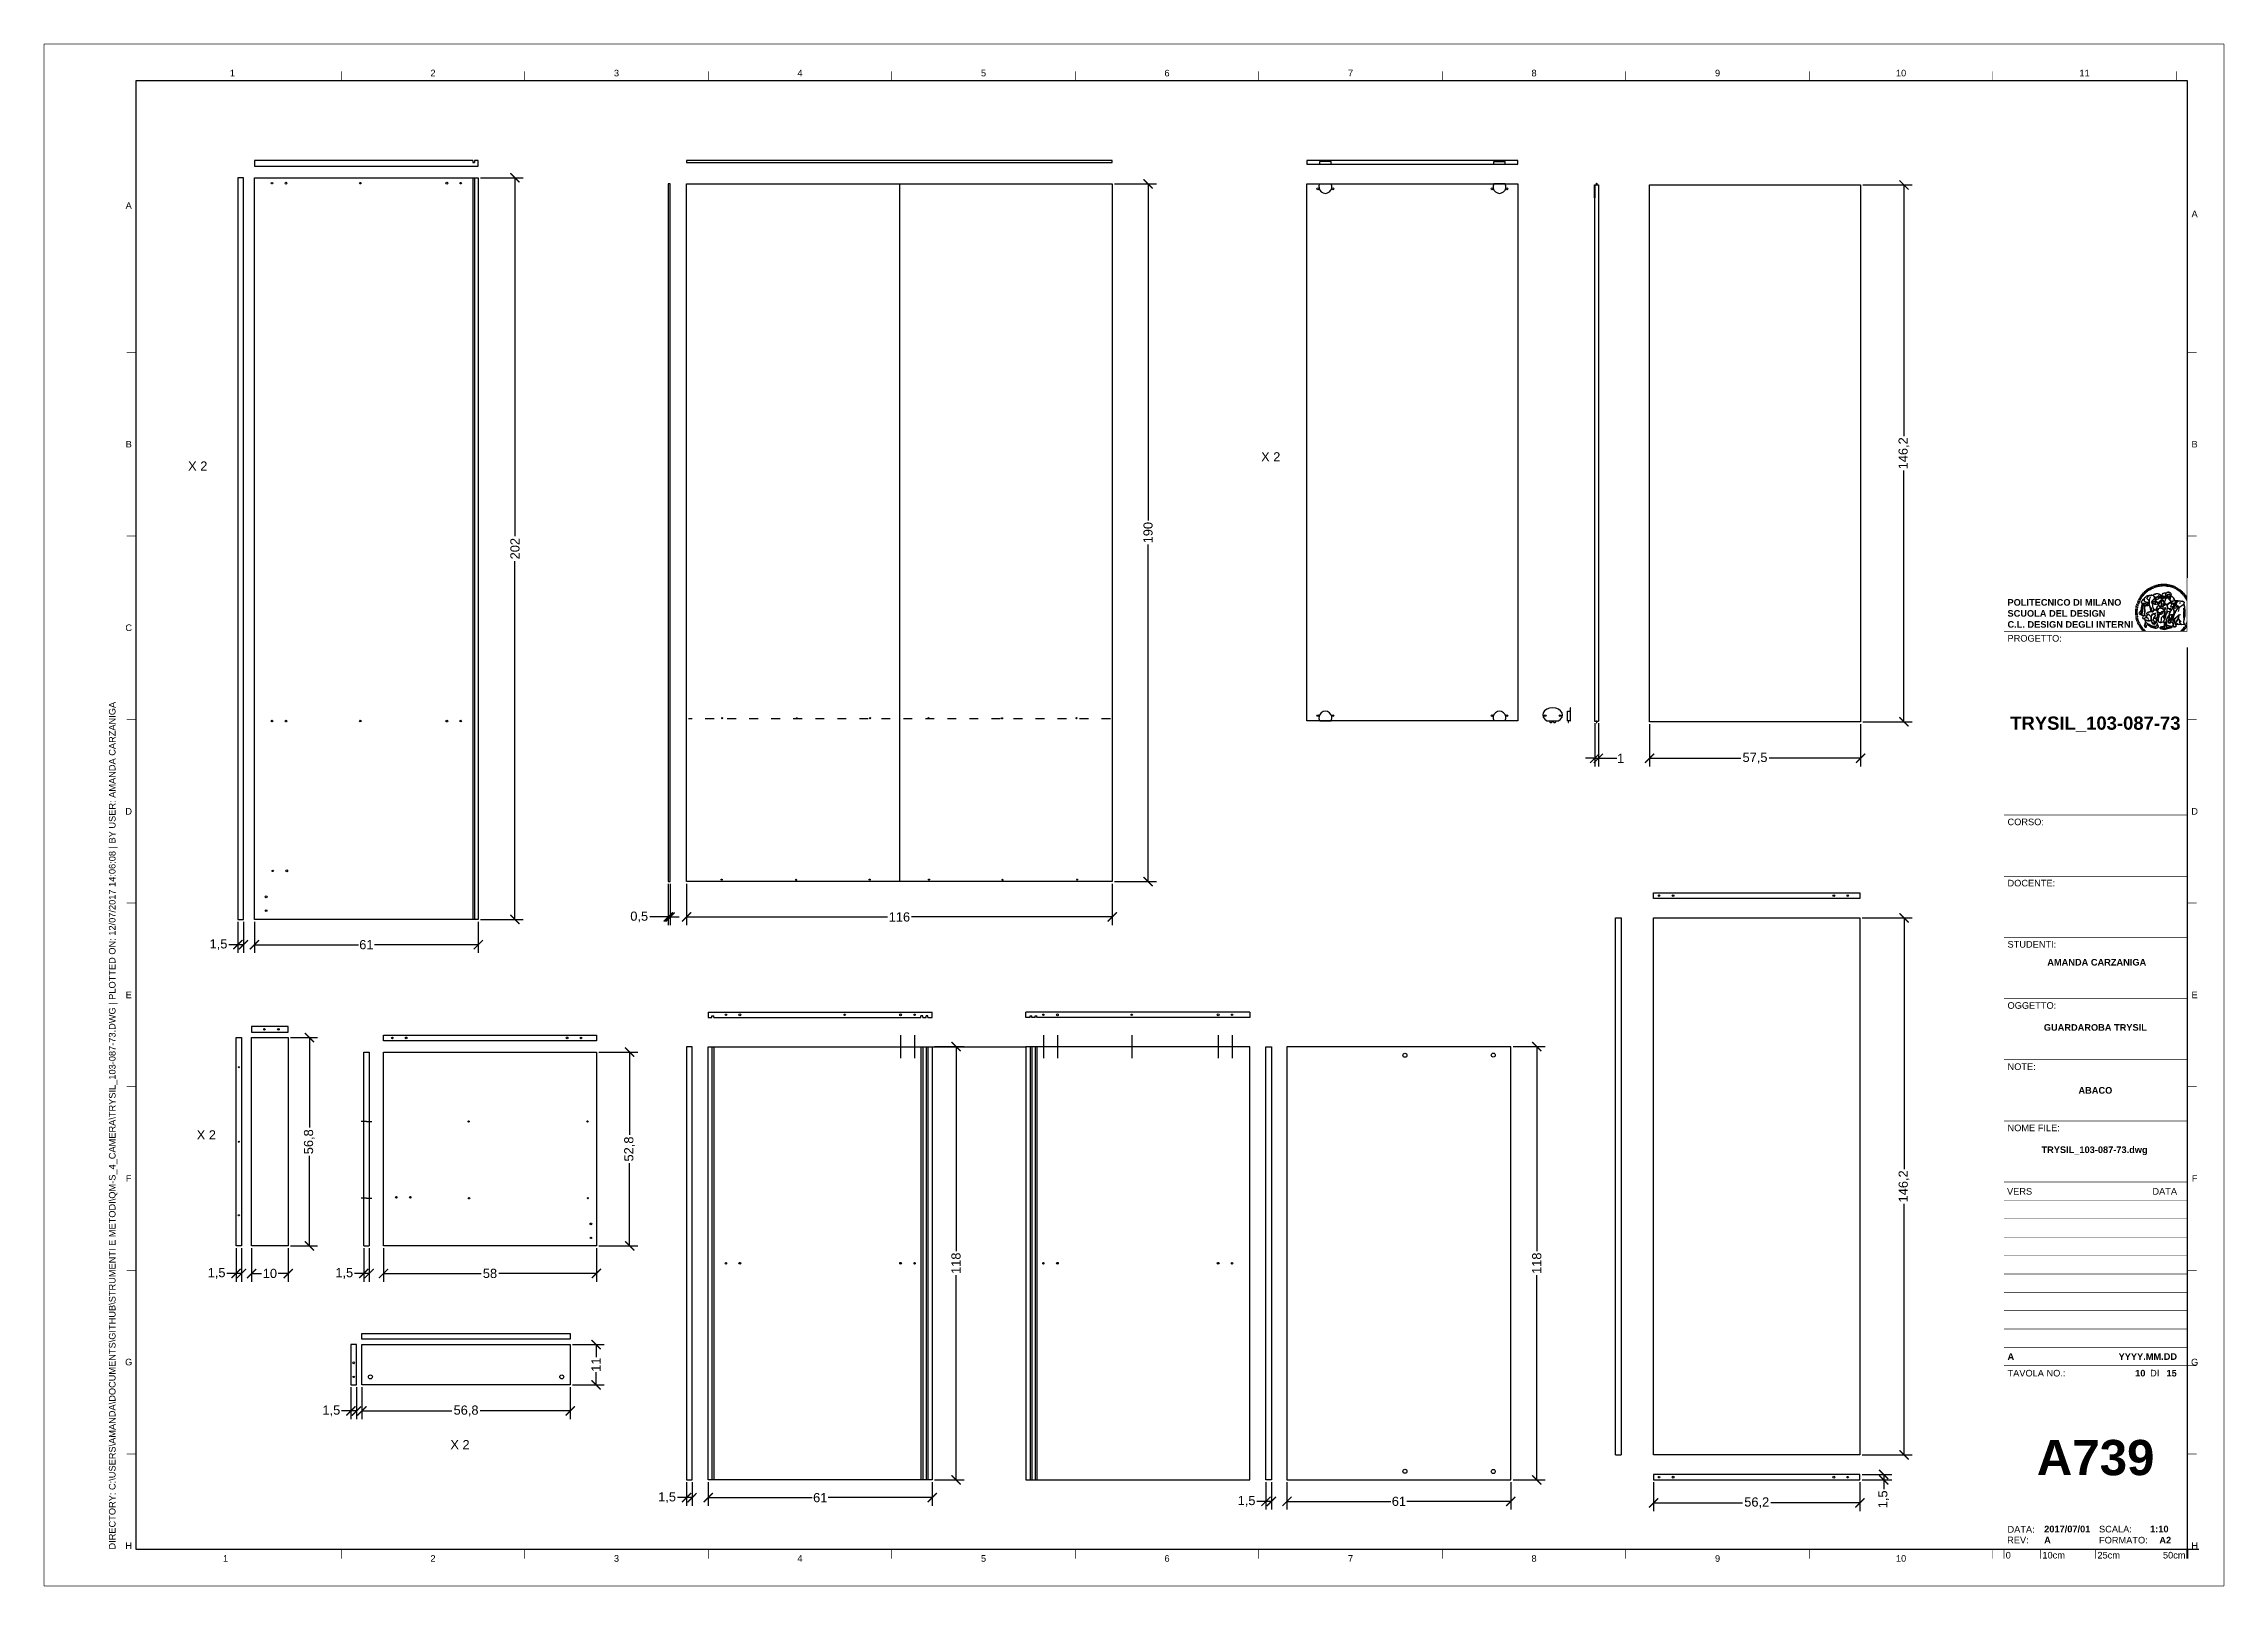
# Paper-space layout 'A739' of a CAD drawing. Header units: millimetres. Extents: x 0 to 594, y 0 to 420.
# The model-space entities are those that its viewports show. They can reach past a viewport. Long polylines and large blocks are cut down to what shows.
import ezdxf
from ezdxf.enums import TextEntityAlignment as Align

# ---------------------------------------------------------------- set-up
doc = ezdxf.new("R2010")
doc.units = ezdxf.units.MM
doc.set_wipeout_variables(frame=1)
doc.linetypes.add('ACAD_ISO03W100', pattern=[30, 12, -18])
for name, color, linetype in [('G-ANNO-DIM', 252, 'Continuous'), ('G-ANNO-LOGO', 3, 'Continuous'), ('G-ANNO-TEXT', 3, 'Continuous'), ('G-ANNO-TTLB', 3, 'Continuous'), ('mobile', 7, 'Continuous'), ('VIEWPORTS', 250, 'Continuous'), ('Viti', 90, 'Continuous')]:
    doc.layers.add(name, color=color, linetype=linetype)
doc.layers.add('G-ANNO-NPLT', color=210, linetype='Continuous', plot=False)
doc.layers.get('VIEWPORTS').off()
doc.styles.add('ARIAL', font='arial.ttf')
doc.styles.add('ARIAL-BOLD', font='arialbd.ttf')
doc.styles.add('E-ARIAL', font='arial.ttf')
doc.styles.get("Standard").update_dxf_attribs({"font": 'arial.ttf'})
doc.dimstyles.new('ISO-25', dxfattribs={"dimtxt": 2.5, "dimasz": 2.5, "dimexe": 2.25, "dimexo": 0.625, "dimtad": 0, "dimdec": 1, "dimtxsty": 'Standard', "dimblk": 'ARCHTICK', "dimcen": 2.5, "dimadec": 0, "dimazin": 0, "dimtfac": 1, "dimtdec": 1, "dimtmove": 0, "dimatfit": 3, "dimldrblk": 'ARCHTICK', "dimfxl": 1, "dimarcsym": 0})

psp = doc.layouts.new('A739')

# ---------------------------------------------------------------- texts
at = {"layer": 'G-ANNO-TEXT', "style": 'ARIAL'}
for s, p in [('1', (51.44, 412.16)), ('2', (106.09, 412.16)), ('3', (156.09, 412.16)), ('4', (206.09, 412.16)), ('5', (256.09, 412.16)), ('6', (306.09, 412.16)), ('7', (356.09, 412.16)), ('8', (406.09, 412.16)), ('9', (456.09, 412.16)), ('10', (506.09, 412.16)), ('11', (556.09, 412.16)), ('A', (23.18, 376.07)), ('A', (586.07, 373.8)), ('B', (23.18, 311.09)), ('B', (586.07, 311.09)), ('C', (23.18, 261.09)), ('C', (586.07, 261.09)), ('D', (23.18, 211.09)), ('D', (586.07, 211.09)), ('E', (23.18, 161.09)), ('E', (586.07, 161.09)), ('F', (23.18, 111.09)), ('F', (586.07, 111.09)), ('G', (23.18, 61.09)), ('G', (586.07, 61.09)), ('H', (23.18, 11.09)), ('H', (586.07, 11.09)), ('1', (49.58, 7.6)), ('2', (106.09, 7.6)), ('3', (156.09, 7.6)), ('4', (206.09, 7.6)), ('5', (256.09, 7.6)), ('6', (306.09, 7.6)), ('7', (356.09, 7.6)), ('8', (406.09, 7.6)), ('9', (456.09, 7.6)), ('10', (506.09, 7.6))]:
    psp.add_text(s, height=1.8, dxfattribs=at).set_placement(p, align=Align.MIDDLE_CENTER)
at = {"layer": 'G-ANNO-TEXT', "char_height": 2.5, "attachment_point": 1}
for insert in [(39.37, 306.38), (331.73, 308.89), (41.71, 124.22), (110.83, 39.85)]:
    psp.add_mtext_dynamic_manual_height_columns('X 2', width=13.0468, gutter_width=12.5, heights=[0], dxfattribs=dict(at, insert=insert))
at = {"layer": 'G-ANNO-TEXT', "insert": (17.79, 10.04), "char_height": 1.8, "attachment_point": 1, "rotation": 90, "style": 'ARIAL'}
psp.add_mtext_dynamic_manual_height_columns('DIRECTORY: C:\\\\USERS\\\\AMANDA\\\\DOCUMENTS\\\\GITHUB\\\\STRUMENTI E METODI\\\\QM-S_4_CAMERA\\\\TRYSIL_103-087-73.DWG | PLOTTED ON: 12/07/2017 14:06:08 | BY USER: AMANDA CARZANIGA', width=412.209, gutter_width=9, heights=[0], dxfattribs=at)

msp = doc.modelspace()

# ---------------------------------------------------------------- blocks, each defined once
blk = doc.blocks.new('*U12')
at = {"layer": 'G-ANNO-TTLB', "const_width": 0.18}
for points in [[(0, -2.5), (0, 0)], [(10, 0), (10, -2.5)], [(25, 0), (25, -2.5)]]:
    blk.add_lwpolyline(points, dxfattribs=at)
at = {"layer": 'G-ANNO-TTLB'}
blk.add_lwpolyline([(50, 0, 0.48, 0.48, 0), (50, -2.5, 0.48, 0.48, 0)], format="xyseb", dxfattribs=at)
at = {"layer": 'G-ANNO-TEXT', "style": 'E-ARIAL'}
blk.add_text('0', height=1.8, dxfattribs=at).set_placement((1.2, -0.7), align=Align.TOP_CENTER)
for s, p in [('10cm', (10.5, -2.5)), ('25cm', (25.5, -2.5))]:
    blk.add_text(s, height=1.8, dxfattribs=at).set_placement(p)
blk.add_text('50cm', height=1.8, dxfattribs=at).set_placement((49.5, -2.5), align=Align.RIGHT)
blk = doc.blocks.new('logoPolimi')
for p, q in [((-1.49, 1.84), (-1.36, 1.68)), ((-1.41, 1.91), (-1.28, 1.74)), ((-1.32, 1.97), (-1.2, 1.8)), ((-1.22, 2.03), (-1.11, 1.85)), ((-1.13, 2.09), (-1.03, 1.9)), ((-1.03, 2.14), (-0.94, 1.95)), ((-0.93, 2.18), (-0.84, 1.99)), ((-0.83, 2.22), (-0.75, 2.03)), ((-0.72, 2.26), (-0.66, 2.06)), ((-0.61, 2.29), (-0.56, 2.09)), ((-0.51, 2.32), (-0.46, 2.11)), ((-0.4, 2.34), (-0.36, 2.13)), ((-0.29, 2.35), (-0.26, 2.14)), ((-0.18, 2.36), (-0.16, 2.15)), ((-0.07, 2.37), (-0.06, 2.16)), ((0.04, 2.37), (0.04, 2.16)), ((0.15, 2.36), (0.14, 2.16)), ((0.26, 2.36), (0.24, 2.15)), ((0.37, 2.34), (0.34, 2.13)), ((0.48, 2.32), (0.44, 2.12)), ((0.59, 2.3), (0.54, 2.09)), ((0.69, 2.27), (0.63, 2.07)), ((0.8, 2.23), (0.73, 2.03)), ((0.9, 2.19), (0.82, 2)), ((1, 2.15), (0.91, 1.96)), ((1.1, 2.1), (1, 1.91)), ((1.2, 2.04), (1.09, 1.86)), ((1.29, 1.99), (1.18, 1.81)), ((1.38, 1.92), (1.26, 1.75)), ((1.47, 1.86), (1.34, 1.69)), ((-2.37, 0.12), (-2.16, 0.11)), ((-2.37, 0.01), (-2.16, 0.01)), ((-2.36, 0.23), (-2.15, 0.21)), ((-2.35, 0.34), (-2.14, 0.31)), ((-2.33, 0.45), (-2.12, 0.41)), ((-2.3, 0.55), (-2.1, 0.51)), ((-2.28, 0.66), (-2.07, 0.6)), ((-2.24, 0.77), (-2.04, 0.7)), ((-2.2, 0.87), (-2.01, 0.79)), ((-2.16, 0.97), (-1.97, 0.89)), ((-2.11, 1.07), (-1.93, 0.98)), ((-2.06, 1.17), (-1.88, 1.07)), ((-2.01, 1.26), (-1.83, 1.15)), ((-1.94, 1.36), (-1.77, 1.24)), ((-1.88, 1.45), (-1.71, 1.32)), ((-1.84, 0.03), (-1.82, 0.35)), ((-1.81, 1.53), (-1.65, 1.4)), ((-1.74, 1.61), (-1.58, 1.47)), ((-1.73, 0.59), (-1.73, 0.59)), ((-1.73, 0.59), (-1.73, 0.59)), ((-1.66, 1.69), (-1.51, 1.54)), ((-1.65, 0.57), (-1.65, 0.57)), ((-1.59, 1.12), (-1.59, 1.12)), ((-1.58, 1.77), (-1.44, 1.61)), ((-1.51, 0.55), (-1.51, 0.55)), ((-1.51, 0.55), (-1.51, 0.55)), ((-1.31, 0.79), (-1.21, 0.75)), ((-1.21, 0.75), (-1.31, 0.79)), ((-1.21, 0.75), (-1.31, 0.79)), ((-1.21, 0.75), (-1.21, 0.75)), ((-1.21, 0.75), (-1.21, 0.75)), ((-1.19, 0.76), (-1.19, 0.76)), ((-1.19, 0.76), (-1.19, 0.76)), ((-1.17, 0.99), (-1.18, 0.99)), ((-1.18, 0.99), (-1.17, 0.99)), ((-1.16, 0.57), (-1.16, 0.57)), ((-1.16, 0.57), (-1.16, 0.57)), ((-1.1, 0.01), (-0.99, 0.06)), ((-0.99, 0.06), (-1.1, 0.01)), ((-0.99, 0.06), (-1.1, 0.01)), ((-0.99, 0.06), (-0.99, 0.06)), ((-0.99, 0.06), (-0.99, 0.06)), ((-0.97, 0.79), (-0.98, 0.79)), ((-0.89, 0.84), (-0.97, 0.79)), ((-0.97, 0.79), (-0.89, 0.84)), ((-0.96, 1.41), (-0.96, 1.41)), ((-0.96, 1.41), (-0.96, 1.41)), ((-0.89, 0.84), (-0.82, 0.87)), ((-0.82, 0.87), (-0.89, 0.84)), ((-0.89, 0.84), (-0.82, 0.87)), ((-0.88, 0.83), (-0.89, 0.84)), ((-0.85, 1.39), (-0.85, 1.39)), ((-0.85, 1.39), (-0.85, 1.39)), ((-0.84, 0.14), (-0.84, 0.14)), ((-0.77, 1.08), (-0.78, 1.08)), ((-0.78, 1.08), (-0.77, 1.08)), ((-0.61, 1.12), (-0.77, 1.08)), ((-0.77, 1.08), (-0.61, 1.12)), ((-0.77, 1.08), (-0.61, 1.12)), ((-0.75, 1.3), (-0.76, 1.29)), ((-0.76, 1.29), (-0.75, 1.3)), ((-0.65, 0.99), (-0.7, 0.96)), ((-0.69, 0.18), (-0.68, 0.18)), ((-0.66, 0.93), (-0.66, 0.93)), ((-0.66, 0.93), (-0.64, 0.93)), ((-0.66, 0.93), (-0.66, 0.93)), ((-0.66, 0.93), (-0.66, 0.93)), ((-0.63, 1.01), (-0.63, 1.01)), ((-0.63, 1.01), (-0.62, 1.01)), ((-0.63, 0.66), (-0.63, 0.66)), ((-0.6, 1.12), (-0.61, 1.12)), ((-0.61, 1.12), (-0.6, 1.12)), ((-0.61, 1.12), (-0.6, 1.12)), ((-0.61, 0.86), (-0.57, 0.85)), ((-0.57, 0.85), (-0.61, 0.86)), ((-0.61, 0.86), (-0.57, 0.85)), ((-0.53, 1.08), (-0.6, 1.12)), ((-0.6, 1.12), (-0.6, 1.11)), ((-0.6, 1.12), (-0.53, 1.08)), ((-0.57, 0.8), (-0.59, 0.8)), ((-0.57, 0.85), (-0.53, 0.84)), ((-0.57, 0.85), (-0.57, 0.85)), ((-0.57, 0.85), (-0.57, 0.85)), ((-0.57, 0.85), (-0.53, 0.84)), ((-0.56, 0.29), (-0.49, 0.48)), ((-0.56, 0.14), (-0.56, 0.29)), ((-0.5, 0.11), (-0.56, 0.14)), ((-0.53, 0.84), (-0.51, 0.84)), ((-0.53, 0.84), (-0.51, 0.84)), ((-0.53, 0.84), (-0.53, 0.84)), ((-0.51, 0.11), (-0.51, 0.11)), ((-0.51, 0.11), (-0.51, 0.11)), ((-0.34, 0.33), (-0.5, 0.11)), ((-0.49, 0.48), (-0.41, 0.55)), ((-0.42, 0.8), (-0.47, 0.79)), ((-0.42, 0.8), (-0.47, 0.79)), ((-0.47, 0.79), (-0.45, 0.76)), ((-0.47, 0.79), (-0.45, 0.76)), ((-0.45, 1.14), (-0.42, 1.11)), ((-0.42, 1.26), (-0.36, 1.22)), ((-0.41, 0.55), (-0.34, 0.49)), ((-0.4, 1.37), (-0.38, 1.38)), ((-0.39, 1.37), (-0.4, 1.37)), ((-0.35, 1.33), (-0.4, 1.37)), ((-0.39, 1.24), (-0.4, 1.23)), ((-0.38, 1.14), (-0.38, 1.14)), ((-0.34, 0.49), (-0.09, 0.48)), ((-0.16, 0.32), (-0.34, 0.33)), ((-0.14, 0.32), (-0.31, 0.34)), ((-0.28, 1.3), (-0.29, 1.3)), ((-0.28, 1.3), (-0.28, 1.3)), ((-0.16, 1.24), (-0.16, 1.25)), ((-0.16, 1.25), (-0.16, 1.25)), ((-0.16, 0.49), (-0.14, 0.64)), ((-0.06, 0.27), (-0.16, 0.32)), ((-0.1, 0.88), (-0.09, 0.87)), ((-0.08, 1.37), (-0.08, 1.38)), ((-0.08, 1.23), (-0.05, 1.21)), ((-0.05, 1.21), (-0.08, 1.23)), ((-0.08, 1.23), (-0.05, 1.21)), ((-0.03, 0.26), (-0.06, 0.27)), ((-0.05, 1.21), (-0.04, 1.21)), ((-0.04, 1.21), (-0.05, 1.21)), ((-0.04, 1.21), (-0.04, 1.21)), ((-0.04, 1.21), (-0.04, 1.21)), ((-0.04, 0.48), (-0.03, 0.26)), ((0.03, 1.15), (0.03, 1.15)), ((0.03, 0.66), (0.03, 0.67)), ((0.07, 0.58), (0.07, 0.57)), ((0.1, 1.18), (0.1, 1.18)), ((0.1, 0.84), (0.1, 0.84)), ((0.13, 1.32), (0.17, 1.19)), ((0.14, 0.71), (0.34, 0.65)), ((0.31, 0.56), (0.17, 0.63)), ((0.27, 1.61), (0.27, 1.61)), ((0.27, 1.61), (0.27, 1.61)), ((0.27, 1.61), (0.27, 1.61)), ((0.29, 1.29), (0.29, 1.29)), ((0.29, 1.29), (0.29, 1.29)), ((0.29, 1.29), (0.29, 1.29)), ((0.29, 1.29), (0.29, 1.29)), ((0.33, 0.49), (0.34, 0.49)), ((0.33, 0.03), (0.35, 0.03)), ((0.33, 0.03), (0.35, 0.03)), ((0.34, 0.65), (0.34, 0.64)), ((0.35, 0.03), (0.57, 0.06)), ((0.35, 0.03), (0.57, 0.06)), ((0.35, 0.03), (0.35, 0.03)), ((0.35, 0.03), (0.35, 0.03)), ((0.38, 1.36), (0.37, 1.35)), ((0.38, 0.34), (0.37, 0.34)), ((0.38, 0.34), (0.38, 0.34)), ((0.43, 0.67), (0.39, 0.64)), ((0.49, 1.05), (0.51, 1.13)), ((0.51, 1.13), (0.49, 1.05)), ((0.49, 1.05), (0.51, 1.13)), ((0.51, 1.31), (0.5, 1.29)), ((0.51, 1.13), (0.52, 1.23)), ((0.52, 1.23), (0.51, 1.23)), ((0.51, 1.23), (0.52, 1.23)), ((0.52, 1.23), (0.51, 1.13)), ((0.51, 1.13), (0.52, 1.23)), ((0.52, 1.24), (0.6, 1.37)), ((0.52, 1.23), (0.6, 1.36)), ((0.6, 1.36), (0.52, 1.23)), ((0.52, 1.23), (0.52, 1.23)), ((0.52, 1.23), (0.52, 1.24)), ((0.52, 1.23), (0.52, 1.23)), ((0.55, 1.07), (0.53, 1.06)), ((0.53, 1.04), (0.53, 1.06)), ((0.53, 1.05), (0.53, 1.04)), ((0.54, 0.3), (0.63, 0.32)), ((0.54, -0.08), (0.61, 0.06)), ((0.61, 0.06), (0.54, -0.08)), ((0.54, -0.08), (0.61, 0.06)), ((0.56, 0.19), (0.59, 0.21)), ((0.57, 1.07), (0.57, 1.07)), ((0.57, 1.07), (0.57, 1.07)), ((0.57, 1.07), (0.57, 1.07)), ((0.57, 1.07), (0.57, 1.07)), ((0.57, 1.07), (0.57, 1.07)), ((0.57, 1.07), (0.57, 1.07)), ((0.57, 1.07), (0.57, 1.07)), ((0.58, 0.3), (0.59, 0.29)), ((0.59, 0.78), (0.59, 0.79)), ((0.59, 0.79), (0.59, 0.79)), ((0.59, 0.79), (0.59, 0.79)), ((0.59, 0.79), (0.59, 0.78)), ((0.61, 0.06), (0.6, 0.07)), ((0.6, 0.07), (0.61, 0.06)), ((0.61, 0.06), (0.61, 0.07)), ((0.62, 0.21), (0.65, 0.22)), ((0.64, 1.37), (0.65, 1.37)), ((0.69, 0.86), (0.68, 0.86)), ((0.68, 0.86), (0.69, 0.86)), ((0.68, 0.76), (0.68, 0.76)), ((0.76, 0.26), (0.76, 0.26)), ((0.82, 0.35), (0.84, 0.36)), ((0.82, 0.35), (0.82, 0.35)), ((0.84, 0.36), (0.84, 0.37)), ((0.85, 0.34), (1.05, 0.35)), ((0.93, 1.05), (0.93, 1.05)), ((0.93, 1.05), (0.93, 1.05)), ((0.93, 1.05), (0.93, 1.04)), ((0.93, 1.05), (0.93, 1.05)), ((0.97, 0.66), (0.96, 0.66)), ((1.01, 0.97), (0.98, 0.96)), ((1.17, 0.96), (1.17, 0.95)), ((1.17, 0.95), (1.17, 0.95)), ((1.34, 0.37), (1.26, 0.04)), ((1.27, 0.37), (1.27, 0.38)), ((1.28, 0.95), (1.28, 0.95)), ((1.37, 0.73), (1.46, 0.81)), ((1.41, 0.4), (1.41, 0.41)), ((1.56, 1.79), (1.42, 1.63)), ((1.64, 1.71), (1.49, 1.56)), ((1.49, 0.9), (1.57, 0.92)), ((1.72, 1.63), (1.56, 1.49)), ((1.67, 0.6), (1.57, 0.53)), ((1.79, 1.55), (1.63, 1.41)), ((1.86, 1.47), (1.7, 1.34)), ((1.93, 1.38), (1.76, 1.26)), ((1.99, 1.29), (1.81, 1.17)), ((2.05, 1.19), (1.87, 1.09)), ((2.1, 1.1), (1.92, 1)), ((2.15, 1), (1.96, 0.91)), ((2.19, 0.9), (2, 0.82)), ((2.23, 0.79), (2.04, 0.72)), ((2.27, 0.69), (2.07, 0.63)), ((2.3, 0.58), (2.09, 0.53)), ((2.32, 0.47), (2.12, 0.43)), ((2.34, 0.37), (2.13, 0.33)), ((2.36, 0.26), (2.15, 0.23)), ((2.37, 0.15), (2.16, 0.13)), ((2.37, 0.04), (2.16, 0.03)), ((-2.37, -0.1), (-2.16, -0.09)), ((-2.36, -0.21), (-2.15, -0.19)), ((-2.35, -0.32), (-2.14, -0.29)), ((-2.33, -0.43), (-2.12, -0.39)), ((-2.31, -0.54), (-2.1, -0.49)), ((-2.28, -0.65), (-2.08, -0.59)), ((-2.25, -0.75), (-2.05, -0.69)), ((-2.21, -0.86), (-2.02, -0.78)), ((-2.17, -0.96), (-1.98, -0.87)), ((-2.12, -1.06), (-1.93, -0.96)), ((-2.07, -1.16), (-1.89, -1.05)), ((-2.04, -0.15), (-1.97, -0.2)), ((-2.01, -1.25), (-1.84, -1.14)), ((-1.95, -1.34), (-1.78, -1.22)), ((-1.89, -1.43), (-1.72, -1.31)), ((-1.82, -1.52), (-1.66, -1.38)), ((-1.75, -1.6), (-1.59, -1.46)), ((-1.67, -1.68), (-1.52, -1.53)), ((-1.58, -0.12), (-1.6, -0.18)), ((-1.6, -0.18), (-1.58, -0.28)), ((-1.57, -0.54), (-1.59, -0.54)), ((-1.59, -0.54), (-1.59, -0.54)), ((-1.59, -1.76), (-1.45, -1.6)), ((-1.56, -0.32), (-1.56, -0.31)), ((-1.56, -0.31), (-1.56, -0.31)), ((-1.53, -0.65), (-1.53, -0.65)), ((-1.53, -0.65), (-1.53, -0.65)), ((-1.51, -1.83), (-1.37, -1.67)), ((-1.48, -0.86), (-1.48, -0.85)), ((-1.42, -0.37), (-1.42, -0.37)), ((-1.42, -1.9), (-1.29, -1.73)), ((-1.38, -0.46), (-1.38, -0.46)), ((-1.33, -1.96), (-1.21, -1.79)), ((-1.31, -0.24), (-1.31, -0.23)), ((-1.31, -0.23), (-1.31, -0.24)), ((-1.23, -0.19), (-1.23, -0.19)), ((-1.23, -0.19), (-1.23, -0.19)), ((-1.23, -0.19), (-1.23, -0.19)), ((-1.23, -0.19), (-1.23, -0.19)), ((-1.01, -0.39), (-1.02, -0.39)), ((-1.02, -0.39), (-1.01, -0.39)), ((-1.02, -0.7), (-1.02, -0.7)), ((-1.02, -0.7), (-1.02, -0.7)), ((-1.02, -0.7), (-1.02, -0.7)), ((-0.79, -0.51), (-0.83, -0.58)), ((-0.83, -0.58), (-0.79, -0.51)), ((-0.83, -0.58), (-0.79, -0.51)), ((-0.78, -1.05), (-0.83, -0.94)), ((-0.83, -0.94), (-0.78, -1.05)), ((-0.83, -0.94), (-0.83, -0.94)), ((-0.83, -0.94), (-0.78, -1.05)), ((-0.82, -1.23), (-0.82, -1.23)), ((-0.82, -1.23), (-0.77, -1.23)), ((-0.77, -1.23), (-0.82, -1.23)), ((-0.82, -1.23), (-0.82, -1.23)), ((-0.77, -1.23), (-0.82, -1.23)), ((-0.75, -0.96), (-0.8, -0.89)), ((-0.8, -0.89), (-0.79, -0.92)), ((-0.79, -0.92), (-0.8, -0.89)), ((-0.8, -0.89), (-0.75, -0.96)), ((-0.79, -0.92), (-0.8, -0.89)), ((-0.8, -0.89), (-0.8, -0.89)), ((-0.8, -0.89), (-0.75, -0.96)), ((-0.79, -0.92), (-0.78, -0.95)), ((-0.78, -0.95), (-0.79, -0.92)), ((-0.78, -0.95), (-0.79, -0.92)), ((-0.77, -0.49), (-0.78, -0.48)), ((-0.78, -0.48), (-0.77, -0.49)), ((-0.78, -0.95), (-0.76, -1)), ((-0.76, -1), (-0.78, -0.95)), ((-0.76, -1), (-0.78, -0.95)), ((-0.71, -0.89), (-0.75, -0.87)), ((-0.75, -0.87), (-0.71, -0.89)), ((-0.75, -0.87), (-0.71, -0.89)), ((-0.72, -1.01), (-0.75, -0.96)), ((-0.75, -0.96), (-0.72, -1.01)), ((-0.75, -0.96), (-0.72, -1.01)), ((-0.64, -0.93), (-0.71, -0.89)), ((-0.71, -0.89), (-0.64, -0.93)), ((-0.71, -0.89), (-0.64, -0.93)), ((-0.66, -0.53), (-0.66, -0.53)), ((-0.66, -0.53), (-0.66, -0.53)), ((-0.66, -0.53), (-0.66, -0.53)), ((-0.39, -0.81), (-0.51, -0.69)), ((-0.51, -1.04), (-0.5, -1.04)), ((-0.48, -0.42), (-0.48, -0.42)), ((-0.48, -0.42), (-0.48, -0.42)), ((-0.48, -0.42), (-0.48, -0.42)), ((-0.41, -0.51), (-0.41, -0.51)), ((-0.38, -0.05), (-0.39, -0.12)), ((-0.39, -0.12), (-0.37, -0.1)), ((-0.35, -0.14), (-0.37, -0.08)), ((-0.37, -0.09), (-0.37, -0.09)), ((-0.33, -0.12), (-0.35, -0.14)), ((-0.32, -0.14), (-0.35, -0.14)), ((-0.35, -0.18), (-0.34, -0.22)), ((-0.34, -0.08), (-0.29, -0.16)), ((-0.34, -0.22), (-0.34, -0.22)), ((-0.27, -0.17), (-0.32, -0.14)), ((-0.25, -0.91), (-0.26, -0.9)), ((-0.26, -1.29), (0.1, -1.2)), ((0.1, -1.2), (-0.26, -1.29)), ((0.08, -1.4), (-0.26, -1.29)), ((-0.26, -1.29), (0.08, -1.4)), ((-0.26, -1.38), (-0.26, -1.29)), ((-0.26, -1.29), (-0.26, -1.29)), ((-0.26, -1.29), (-0.26, -1.38)), ((-0.26, -1.29), (0.08, -1.4)), ((-0.26, -1.29), (-0.26, -1.29)), ((0.08, -1.49), (-0.26, -1.38)), ((-0.26, -1.38), (0.09, -1.49)), ((-0.14, -0.15), (-0.16, -0.13)), ((-0.11, -0.04), (-0.12, -0.05)), ((-0.04, -0.41), (-0.01, -0.44)), ((-0.01, -0.44), (-0.04, -0.41)), ((-0.04, -0.41), (-0.01, -0.44)), ((0.07, -0.84), (0.07, -0.84)), ((0.07, -0.84), (0.07, -0.84)), ((0.1, -1.2), (0.08, -1.32)), ((0.08, -1.32), (0.13, -1.2)), ((0.08, -1.4), (0.72, -1.22)), ((0.72, -1.22), (0.08, -1.4)), ((0.08, -1.4), (0.72, -1.22)), ((0.72, -1.31), (0.08, -1.49)), ((0.08, -1.44), (0.08, -1.4)), ((0.08, -1.4), (0.08, -1.44)), ((0.08, -1.4), (0.08, -1.49)), ((0.08, -1.49), (0.08, -1.44)), ((0.08, -1.44), (0.08, -1.44)), ((0.08, -1.44), (0.08, -1.45)), ((0.08, -1.45), (0.08, -1.46)), ((0.08, -1.46), (0.08, -1.49)), ((0.1, -1.01), (0.09, -0.86)), ((0.1, -1.01), (0.09, -0.86)), ((0.09, -1.49), (0.72, -1.31)), ((0.1, -1.2), (0.12, -1.04)), ((0.12, -1.04), (0.1, -1.2)), ((0.13, -1.2), (0.1, -1.2)), ((0.1, -1.2), (0.13, -1.2)), ((0.13, -1.2), (0.1, -1.2)), ((0.1, -1.2), (0.1, -1.2)), ((0.11, -0.44), (0.11, -0.44)), ((0.11, -0.44), (0.11, -0.44)), ((0.12, -0.21), (0.12, -0.21)), ((0.12, -0.21), (0.12, -0.21)), ((0.12, -0.21), (0.12, -0.21)), ((0.12, -0.21), (0.12, -0.21)), ((0.12, -0.21), (0.12, -0.21)), ((0.12, -0.21), (0.12, -0.21)), ((0.12, -0.21), (0.12, -0.21)), ((0.12, -0.21), (0.12, -0.21)), ((0.12, -0.21), (0.12, -0.21)), ((0.12, -0.21), (0.12, -0.21)), ((0.12, -0.21), (0.12, -0.21)), ((0.12, -0.21), (0.12, -0.21)), ((0.12, -0.21), (0.12, -0.21)), ((0.12, -0.56), (0.14, -0.53)), ((0.14, -0.53), (0.12, -0.56)), ((0.12, -0.56), (0.14, -0.53)), ((0.12, -1.04), (0.12, -1.04)), ((0.12, -1.04), (0.12, -1.04)), ((0.12, -1.04), (0.12, -1.04)), ((0.21, -0.99), (0.13, -1.2)), ((0.13, -1.2), (0.21, -0.99)), ((0.36, -1.14), (0.13, -1.2)), ((0.13, -1.2), (0.26, -1.17)), ((0.14, -0.53), (0.16, -0.49)), ((0.16, -0.49), (0.14, -0.53)), ((0.14, -0.53), (0.16, -0.49)), ((0.16, -0.49), (0.16, -0.49)), ((0.16, -0.49), (0.16, -0.49)), ((0.28, -1.19), (0.21, -0.99)), ((0.21, -0.99), (0.31, -1.27)), ((0.24, -0.17), (0.24, -0.16)), ((0.24, -0.16), (0.24, -0.17)), ((0.25, -0.84), (0.25, -0.88)), ((0.25, -0.88), (0.25, -0.84)), ((0.25, -0.88), (0.25, -0.84)), ((0.25, -0.88), (0.29, -1.17)), ((0.26, -0.88), (0.25, -0.88)), ((0.31, -1.27), (0.25, -0.88)), ((0.26, -1.17), (0.28, -1.16)), ((0.28, -1.16), (0.36, -1.14)), ((0.29, -1.17), (0.28, -1.19)), ((0.36, -1.14), (0.72, -1.22)), ((0.72, -1.22), (0.36, -1.14)), ((0.49, -0.31), (0.49, -0.31)), ((0.49, -0.31), (0.49, -0.31)), ((0.5, -0.27), (0.5, -0.27)), ((0.51, -0.27), (0.51, -0.27)), ((0.72, -0.81), (0.75, -0.89)), ((0.72, -1.22), (0.72, -1.31)), ((0.72, -1.31), (0.72, -1.22)), ((0.74, -0.23), (0.74, -0.23)), ((0.74, -0.23), (0.75, -0.24)), ((0.75, -0.23), (0.75, -0.23)), ((0.86, -0.25), (0.82, -0.34)), ((0.87, -0.22), (0.86, -0.23)), ((0.87, -0.22), (0.86, -0.25)), ((0.96, -0.58), (0.96, -0.57)), ((1.05, -1.05), (1.04, -1.05)), ((1.28, -2), (1.17, -1.82)), ((1.37, -1.93), (1.25, -1.76)), ((1.31, -0.27), (1.3, -0.26)), ((1.3, -0.26), (1.3, -0.26)), ((1.3, -0.26), (1.3, -0.26)), ((1.3, -0.26), (1.31, -0.27)), ((1.3, -0.26), (1.3, -0.26)), ((1.46, -1.87), (1.33, -1.7)), ((1.54, -1.8), (1.41, -1.64)), ((1.63, -1.72), (1.48, -1.57)), ((1.71, -1.65), (1.55, -1.5)), ((1.78, -1.57), (1.62, -1.43)), ((1.85, -1.48), (1.69, -1.35)), ((1.92, -1.39), (1.75, -1.27)), ((1.98, -1.3), (1.81, -1.19)), ((2.04, -1.21), (1.86, -1.1)), ((2.09, -1.11), (1.91, -1.01)), ((2.14, -1.01), (1.95, -0.92)), ((2.19, -0.91), (1.99, -0.83)), ((2.23, -0.81), (2.03, -0.74)), ((2.26, -0.7), (2.06, -0.64)), ((2.29, -0.6), (2.09, -0.55)), ((2.32, -0.49), (2.11, -0.45)), ((2.34, -0.38), (2.13, -0.35)), ((2.35, -0.27), (2.15, -0.25)), ((2.37, -0.08), (2.16, -0.07)), ((2.36, -0.16), (2.16, -0.15)), ((-1.24, -2.02), (-1.13, -1.84)), ((-1.14, -2.08), (-1.04, -1.89)), ((-1.04, -2.13), (-0.95, -1.94)), ((-0.94, -2.18), (-0.86, -1.98)), ((-0.84, -2.22), (-0.77, -2.02)), ((-0.74, -2.25), (-0.67, -2.05)), ((-0.63, -2.29), (-0.57, -2.08)), ((-0.52, -2.31), (-0.48, -2.11)), ((-0.42, -2.33), (-0.38, -2.13)), ((-0.31, -2.35), (-0.28, -2.14)), ((-0.2, -2.36), (-0.18, -2.15)), ((-0.09, -2.37), (-0.08, -2.16)), ((0.03, -2.37), (0.02, -2.16)), ((0.14, -2.37), (0.12, -2.16)), ((0.25, -2.36), (0.22, -2.15)), ((0.35, -2.34), (0.32, -2.14)), ((0.46, -2.32), (0.42, -2.12)), ((0.57, -2.3), (0.52, -2.1)), ((0.68, -2.27), (0.62, -2.07)), ((0.78, -2.24), (0.71, -2.04)), ((0.89, -2.2), (0.81, -2)), ((0.99, -2.15), (0.9, -1.96)), ((1.09, -2.11), (0.99, -1.92)), ((1.19, -2.05), (1.08, -1.87))]:
    blk.add_line(p, q)
for points in [[(-1.9, 0.12), (-1.94, 0.02), (-2.05, -0.09), (-2.05, -0.09)], [(-1.86, 0.38), (-1.86, 0.38), (-1.87, 0.19), (-1.9, 0.12)], [(-1.76, 0.6), (-1.76, 0.6), (-1.84, 0.57), (-1.86, 0.38)], [(-1.86, -0.04), (-1.84, 0.02), (-1.84, 0.03), (-1.84, 0.03)], [(-1.82, 0.78), (-1.83, 0.8), (-1.85, 0.86), (-1.83, 0.88)], [(-1.82, 0.78), (-1.83, 0.8), (-1.85, 0.86), (-1.83, 0.88)], [(-1.83, 0.88), (-1.81, 0.9), (-1.76, 0.96), (-1.76, 0.96)], [(-1.83, 0.88), (-1.81, 0.9), (-1.76, 0.96), (-1.76, 0.96)], [(-1.76, 0.6), (-1.83, 0.7), (-1.78, 0.74), (-1.78, 0.74)], [(-1.78, 0.74), (-1.79, 0.74), (-1.83, 0.7), (-1.76, 0.6)], [(-1.78, 0.74), (-1.8, 0.76), (-1.81, 0.78), (-1.82, 0.78)], [(-1.78, 0.74), (-1.8, 0.76), (-1.81, 0.78), (-1.82, 0.78)], [(-1.82, 0.35), (-1.81, 0.5), (-1.73, 0.59), (-1.73, 0.59)], [(-1.82, -0.19), (-1.73, -0.07), (-1.75, 0.14), (-1.75, 0.3)], [(-1.75, 0.33), (-1.75, 0.17), (-1.73, -0.05), (-1.8, -0.17)], [(-1.78, 0.74), (-1.75, 0.72), (-1.72, 0.69), (-1.68, 0.7)], [(-1.68, 0.7), (-1.72, 0.69), (-1.75, 0.72), (-1.78, 0.74)], [(-1.68, 0.7), (-1.72, 0.69), (-1.75, 0.72), (-1.78, 0.74)], [(-1.78, 0.74), (-1.78, 0.74), (-1.78, 0.74), (-1.78, 0.74)], [(-1.76, 0.96), (-1.68, 1.1), (-1.59, 1.12), (-1.59, 1.12)], [(-1.76, 0.96), (-1.68, 1.1), (-1.6, 1.12), (-1.6, 1.12)], [(-1.73, 0.59), (-1.74, 0.59), (-1.75, 0.6), (-1.76, 0.6)], [(-1.73, 0.59), (-1.74, 0.59), (-1.75, 0.6), (-1.76, 0.6)], [(-1.75, 0.3), (-1.76, 0.47), (-1.65, 0.57), (-1.65, 0.57)], [(-1.65, 0.57), (-1.65, 0.57), (-1.76, 0.5), (-1.75, 0.33)], [(-1.65, 0.57), (-1.68, 0.58), (-1.7, 0.58), (-1.73, 0.59)], [(-1.65, 0.57), (-1.68, 0.58), (-1.7, 0.58), (-1.73, 0.59)], [(-1.5, 0.71), (-1.53, 0.74), (-1.61, 0.71), (-1.68, 0.7)], [(-1.68, 0.7), (-1.61, 0.71), (-1.53, 0.73), (-1.5, 0.71)], [(-1.5, 0.71), (-1.53, 0.73), (-1.61, 0.71), (-1.68, 0.7)], [(-1.51, 0.55), (-1.56, 0.56), (-1.61, 0.56), (-1.65, 0.57)], [(-1.65, 0.57), (-1.61, 0.56), (-1.56, 0.56), (-1.51, 0.55)], [(-1.51, 0.55), (-1.56, 0.56), (-1.61, 0.56), (-1.65, 0.57)], [(-1.59, 1.12), (-1.6, 1.06), (-1.61, 0.99), (-1.61, 0.97)], [(-1.61, 0.97), (-1.61, 0.99), (-1.6, 1.06), (-1.59, 1.12)], [(-1.61, 0.97), (-1.61, 0.99), (-1.6, 1.06), (-1.59, 1.12)], [(-1.61, 0.97), (-1.61, 0.95), (-1.56, 0.88), (-1.54, 0.87)], [(-1.54, 0.87), (-1.56, 0.88), (-1.61, 0.95), (-1.61, 0.97)], [(-1.54, 0.87), (-1.56, 0.88), (-1.61, 0.96), (-1.61, 0.97)], [(-1.59, 1.12), (-1.59, 1.13), (-1.59, 1.15), (-1.58, 1.16)], [(-1.59, 1.12), (-1.59, 1.13), (-1.59, 1.15), (-1.58, 1.16)], [(-1.58, 1.16), (-1.57, 1.21), (-1.52, 1.23), (-1.49, 1.25)], [(-1.58, 1.16), (-1.57, 1.21), (-1.52, 1.23), (-1.49, 1.25)], [(-1.58, 0.36), (-1.58, 0.48), (-1.51, 0.55), (-1.51, 0.55)], [(-1.51, 0.55), (-1.51, 0.55), (-1.58, 0.48), (-1.58, 0.36)], [(-1.51, 0.55), (-1.51, 0.55), (-1.58, 0.48), (-1.58, 0.36)], [(-1.55, 0.04), (-1.55, 0.08), (-1.58, 0.25), (-1.58, 0.36)], [(-1.58, 0.36), (-1.58, 0.25), (-1.55, 0.08), (-1.55, 0.04)], [(-1.58, 0.36), (-1.58, 0.25), (-1.55, 0.08), (-1.55, 0.04)], [(-1.58, -0.12), (-1.57, -0.06), (-1.55, 0.02), (-1.55, 0.04)], [(-1.55, 0.04), (-1.55, 0.02), (-1.57, -0.06), (-1.58, -0.12)], [(-1.55, 0.04), (-1.55, 0.02), (-1.56, -0.04), (-1.57, -0.1)], [(-1.54, 0.87), (-1.52, 0.85), (-1.47, 0.83), (-1.44, 0.83)], [(-1.44, 0.83), (-1.47, 0.83), (-1.52, 0.85), (-1.54, 0.87)], [(-1.45, 0.83), (-1.47, 0.83), (-1.52, 0.85), (-1.54, 0.87)], [(-1.51, 0.55), (-1.33, 0.54), (-1.16, 0.57), (-1.16, 0.57)], [(-1.16, 0.57), (-1.16, 0.57), (-1.33, 0.54), (-1.51, 0.55)], [(-1.16, 0.57), (-1.16, 0.57), (-1.33, 0.54), (-1.51, 0.55)], [(-1.5, 0.71), (-1.46, 0.68), (-1.4, 0.62), (-1.33, 0.66)], [(-1.33, 0.66), (-1.4, 0.62), (-1.46, 0.68), (-1.5, 0.71)], [(-1.33, 0.66), (-1.4, 0.62), (-1.46, 0.68), (-1.5, 0.71)], [(-1.49, 1.25), (-1.46, 1.26), (-1.42, 1.33), (-1.39, 1.36)], [(-1.49, 1.25), (-1.46, 1.27), (-1.43, 1.34), (-1.39, 1.36)], [(-1.31, 0.79), (-1.33, 0.79), (-1.42, 0.83), (-1.45, 0.83)], [(-1.44, 0.83), (-1.42, 0.83), (-1.33, 0.79), (-1.31, 0.79)], [(-1.31, 0.79), (-1.33, 0.79), (-1.42, 0.83), (-1.44, 0.83)], [(-1.35, 1.1), (-1.4, 1.17), (-1.36, 1.23), (-1.29, 1.31)], [(-1.29, 1.31), (-1.36, 1.23), (-1.4, 1.17), (-1.35, 1.1)], [(-1.35, 1.1), (-1.4, 1.17), (-1.36, 1.23), (-1.29, 1.31)], [(-1.39, 1.36), (-1.35, 1.38), (-1.26, 1.4), (-1.19, 1.41)], [(-1.39, 1.36), (-1.35, 1.38), (-1.26, 1.4), (-1.19, 1.41)], [(-1.18, 0.99), (-1.24, 0.97), (-1.3, 1.03), (-1.35, 1.1)], [(-1.35, 1.1), (-1.3, 1.03), (-1.24, 0.97), (-1.18, 0.99)], [(-1.18, 1), (-1.24, 0.97), (-1.3, 1.03), (-1.35, 1.1)], [(-1.33, 0.66), (-1.28, 0.7), (-1.23, 0.73), (-1.21, 0.75)], [(-1.21, 0.75), (-1.23, 0.73), (-1.28, 0.7), (-1.33, 0.66)], [(-1.21, 0.75), (-1.23, 0.73), (-1.28, 0.7), (-1.33, 0.66)], [(-1.29, 1.31), (-1.22, 1.39), (-1.01, 1.41), (-0.96, 1.41)], [(-0.96, 1.41), (-1.01, 1.41), (-1.22, 1.39), (-1.29, 1.31)], [(-1.29, 1.31), (-1.22, 1.39), (-1.01, 1.41), (-0.96, 1.41)], [(-1.24, -0.02), (-1.21, -0.01), (-1.1, 0.01), (-1.1, 0.01)], [(-1.1, 0.01), (-1.1, 0.01), (-1.21, -0.01), (-1.24, -0.02)], [(-1.1, 0.01), (-1.1, 0.01), (-1.21, -0.01), (-1.24, -0.02)], [(-1.21, 0.75), (-1.2, 0.75), (-1.19, 0.76), (-1.19, 0.76)], [(-1.19, 0.76), (-1.19, 0.76), (-1.2, 0.75), (-1.21, 0.75)], [(-1.19, 0.76), (-1.19, 0.76), (-1.2, 0.76), (-1.21, 0.75)], [(-1.19, 1.41), (-1.11, 1.43), (-0.97, 1.41), (-0.97, 1.41)], [(-1.19, 1.41), (-1.12, 1.43), (-0.98, 1.41), (-0.98, 1.41)], [(-1.19, 0.76), (-1.19, 0.77), (-1.18, 0.78), (-1.18, 0.79)], [(-1.18, 0.79), (-1.18, 0.78), (-1.19, 0.77), (-1.19, 0.76)], [(-1.19, 0.76), (-1.19, 0.77), (-1.19, 0.78), (-1.18, 0.79)], [(-1.18, 0.68), (-1.18, 0.68), (-1.19, 0.71), (-1.19, 0.76)], [(-1.19, 0.76), (-1.19, 0.71), (-1.18, 0.68), (-1.18, 0.68)], [(-1.18, 0.68), (-1.18, 0.68), (-1.19, 0.71), (-1.19, 0.76)], [(-1.18, 0.97), (-1.18, 0.97), (-1.18, 0.98), (-1.17, 0.99)], [(-1.17, 0.99), (-1.18, 0.98), (-1.18, 0.97), (-1.18, 0.97)], [(-1.18, 0.97), (-1.18, 0.97), (-1.18, 0.98), (-1.17, 0.99)], [(-1.18, 0.79), (-1.17, 0.86), (-1.18, 0.95), (-1.18, 0.97)], [(-1.18, 0.97), (-1.18, 0.95), (-1.17, 0.86), (-1.18, 0.79)], [(-1.18, 0.79), (-1.17, 0.86), (-1.18, 0.95), (-1.18, 0.97)], [(-1.16, 0.57), (-1.17, 0.6), (-1.18, 0.64), (-1.18, 0.68)], [(-1.18, 0.68), (-1.18, 0.64), (-1.17, 0.6), (-1.16, 0.57)], [(-1.16, 0.57), (-1.17, 0.6), (-1.18, 0.64), (-1.18, 0.68)], [(-1.17, 0.99), (-1.17, 1.03), (-1.16, 1.09), (-1.14, 1.13)], [(-1.09, 0.42), (-1.1, 0.44), (-1.14, 0.48), (-1.16, 0.57)], [(-1.16, 0.57), (-1.14, 0.48), (-1.1, 0.44), (-1.09, 0.42)], [(-1.09, 0.42), (-1.1, 0.44), (-1.14, 0.48), (-1.16, 0.57)], [(-1.14, 1.13), (-1.12, 1.18), (-1.05, 1.31), (-1.05, 1.31)], [(-1.12, 0.46), (-1.12, 0.46), (-1.13, 0.38), (-1.11, 0.26)], [(-1.11, 0.26), (-1.08, 0.14), (-1.05, 0.03), (-1.05, 0.03)], [(-1.02, 0.32), (-1.02, 0.32), (-1.08, 0.4), (-1.09, 0.42)], [(-1.09, 0.42), (-1.08, 0.4), (-1.02, 0.32), (-1.02, 0.32)], [(-1.02, 0.32), (-1.02, 0.32), (-1.08, 0.4), (-1.09, 0.42)], [(-0.98, 0.2), (-0.98, 0.21), (-1.02, 0.32), (-1.02, 0.32)], [(-1.02, 0.32), (-1.02, 0.32), (-0.98, 0.21), (-0.98, 0.2)], [(-0.98, 0.2), (-0.98, 0.21), (-1.02, 0.32), (-1.02, 0.32)], [(-1.01, 0.12), (-1, 0.16), (-0.98, 0.19), (-0.98, 0.2)], [(-0.98, 0.2), (-0.98, 0.19), (-1, 0.16), (-1.01, 0.12)], [(-1.01, 0.12), (-1, 0.16), (-0.98, 0.19), (-0.98, 0.2)], [(-0.99, 0.06), (-1, 0.07), (-1.01, 0.1), (-1.01, 0.12)], [(-1.01, 0.12), (-1.01, 0.1), (-1, 0.07), (-0.99, 0.06)], [(-0.99, 0.06), (-1, 0.07), (-1.01, 0.1), (-1.01, 0.12)], [(-0.99, 0.06), (-0.99, 0.06), (-0.99, 0.06), (-0.98, 0.05)], [(-0.98, 0.05), (-0.99, 0.06), (-0.99, 0.06), (-0.99, 0.06)], [(-0.99, 0.05), (-0.99, 0.06), (-0.99, 0.06), (-0.99, 0.06)], [(-0.95, 0.02), (-0.96, 0.03), (-0.97, 0.04), (-0.99, 0.05)], [(-0.98, 1.41), (-0.98, 1.41), (-0.97, 1.41), (-0.96, 1.41)], [(-0.98, 0.81), (-0.94, 0.85), (-0.92, 0.93), (-0.91, 0.97)], [(-0.91, 0.97), (-0.92, 0.93), (-0.94, 0.85), (-0.98, 0.81)], [(-0.91, 0.97), (-0.92, 0.93), (-0.94, 0.85), (-0.98, 0.81)], [(-0.98, 0.79), (-0.98, 0.81), (-0.98, 0.81), (-0.98, 0.81)], [(-0.98, 0.81), (-0.98, 0.81), (-0.98, 0.81), (-0.98, 0.79)], [(-0.98, 0.81), (-0.98, 0.81), (-0.98, 0.81), (-0.98, 0.79)], [(-0.98, 0.79), (-0.98, 0.79), (-0.98, 0.78), (-0.97, 0.77)], [(-0.98, 0.79), (-0.98, 0.79), (-0.98, 0.78), (-0.97, 0.77)], [(-0.98, 0.05), (-0.97, 0.04), (-0.96, 0.03), (-0.95, 0.02)], [(-0.95, 0.02), (-0.96, 0.03), (-0.97, 0.04), (-0.98, 0.05)], [(-0.97, 1.41), (-0.97, 1.41), (-0.97, 1.41), (-0.96, 1.41)], [(-0.97, 0.77), (-0.96, 0.74), (-0.91, 0.64), (-0.91, 0.57)], [(-0.97, 0.77), (-0.96, 0.74), (-0.91, 0.64), (-0.91, 0.57)], [(-0.96, 1.41), (-0.94, 1.41), (-0.9, 1.41), (-0.85, 1.39)], [(-0.96, 1.41), (-0.94, 1.41), (-0.9, 1.41), (-0.85, 1.39)], [(-0.95, 0.02), (-0.94, 0.01), (-0.92, 0.01), (-0.9, 0.01)], [(-0.9, 0.01), (-0.92, 0.01), (-0.94, 0.01), (-0.95, 0.02)], [(-0.91, 0.01), (-0.92, 0.01), (-0.94, 0.01), (-0.95, 0.02)], [(-0.91, 0.97), (-0.89, 1), (-0.87, 1.01), (-0.84, 1.02)], [(-0.84, 1.02), (-0.87, 1.01), (-0.89, 1), (-0.91, 0.97)], [(-0.84, 1.02), (-0.87, 1.01), (-0.89, 1.01), (-0.91, 0.97)], [(-0.91, 0.57), (-0.91, 0.5), (-0.9, 0.43), (-0.88, 0.37)], [(-0.91, 0.57), (-0.91, 0.5), (-0.9, 0.43), (-0.88, 0.37)], [(-0.87, 0.03), (-0.87, 0.03), (-0.89, 0.01), (-0.91, 0.01)], [(-0.9, 0.01), (-0.89, 0.01), (-0.87, 0.03), (-0.87, 0.03)], [(-0.87, 0.03), (-0.87, 0.03), (-0.89, 0.01), (-0.9, 0.01)], [(-0.88, 0.84), (-0.88, 0.84), (-0.89, 0.79), (-0.88, 0.77)], [(-0.88, 0.77), (-0.89, 0.79), (-0.88, 0.83), (-0.88, 0.83)], [(-0.74, 0.66), (-0.85, 0.67), (-0.88, 0.77), (-0.88, 0.77)], [(-0.88, 0.77), (-0.88, 0.77), (-0.85, 0.67), (-0.74, 0.66)], [(-0.88, 0.37), (-0.86, 0.32), (-0.83, 0.25), (-0.82, 0.25)], [(-0.88, 0.37), (-0.86, 0.32), (-0.83, 0.25), (-0.82, 0.25)], [(-0.87, 0.03), (-0.86, 0.03), (-0.86, 0.05), (-0.86, 0.06)], [(-0.86, 0.06), (-0.86, 0.05), (-0.86, 0.03), (-0.87, 0.03)], [(-0.86, 0.06), (-0.86, 0.05), (-0.86, 0.03), (-0.87, 0.03)], [(-0.85, 1.39), (-0.86, 1.42), (-0.8, 1.45), (-0.8, 1.46)], [(-0.85, 1.39), (-0.86, 1.42), (-0.83, 1.44), (-0.82, 1.45)], [(-0.86, 0.06), (-0.86, 0.07), (-0.86, 0.1), (-0.85, 0.11)], [(-0.85, 0.11), (-0.86, 0.1), (-0.86, 0.07), (-0.86, 0.06)], [(-0.85, 0.11), (-0.86, 0.1), (-0.86, 0.07), (-0.86, 0.06)], [(-0.81, 1.36), (-0.83, 1.37), (-0.84, 1.38), (-0.85, 1.39)], [(-0.85, 1.39), (-0.84, 1.38), (-0.83, 1.37), (-0.81, 1.36)], [(-0.85, 1.39), (-0.84, 1.38), (-0.83, 1.37), (-0.81, 1.36)], [(-0.85, 0.11), (-0.85, 0.12), (-0.84, 0.14), (-0.84, 0.14)], [(-0.84, 0.14), (-0.84, 0.14), (-0.85, 0.12), (-0.85, 0.11)], [(-0.84, 0.14), (-0.84, 0.14), (-0.85, 0.12), (-0.85, 0.11)], [(-0.84, 1.02), (-0.83, 1.03), (-0.81, 1.05), (-0.78, 1.08)], [(-0.78, 1.08), (-0.81, 1.05), (-0.83, 1.03), (-0.84, 1.02)], [(-0.78, 1.08), (-0.81, 1.05), (-0.83, 1.03), (-0.84, 1.02)], [(-0.84, 0.14), (-0.83, 0.15), (-0.81, 0.16), (-0.81, 0.16)], [(-0.81, 0.16), (-0.81, 0.16), (-0.83, 0.15), (-0.84, 0.14)], [(-0.81, 0.16), (-0.81, 0.16), (-0.84, 0.15), (-0.84, 0.14)], [(-0.84, 0.15), (-0.84, 0.15), (-0.84, 0.15), (-0.84, 0.14)], [(-0.84, 0.14), (-0.84, 0.14), (-0.84, 0.14), (-0.84, 0.14)], [(-0.84, 0.14), (-0.84, 0.14), (-0.84, 0.14), (-0.84, 0.14)], [(-0.84, 0.14), (-0.84, 0.14), (-0.84, 0.14), (-0.84, 0.14)], [(-0.82, 1.45), (-0.82, 1.45), (-0.8, 1.45), (-0.8, 1.45)], [(-0.82, 0.87), (-0.82, 0.87), (-0.72, 0.91), (-0.66, 0.93)], [(-0.66, 0.93), (-0.72, 0.91), (-0.82, 0.87), (-0.82, 0.87)], [(-0.82, 0.87), (-0.82, 0.87), (-0.72, 0.91), (-0.66, 0.93)], [(-0.82, 0.25), (-0.8, 0.25), (-0.77, 0.24), (-0.77, 0.23)], [(-0.82, 0.25), (-0.8, 0.25), (-0.78, 0.24), (-0.77, 0.23)], [(-0.76, 1.29), (-0.77, 1.32), (-0.79, 1.34), (-0.81, 1.36)], [(-0.81, 1.36), (-0.79, 1.34), (-0.77, 1.32), (-0.76, 1.29)], [(-0.81, 1.36), (-0.79, 1.34), (-0.77, 1.32), (-0.76, 1.3)], [(-0.81, 0.16), (-0.8, 0.17), (-0.8, 0.17), (-0.79, 0.18)], [(-0.79, 0.18), (-0.8, 0.17), (-0.8, 0.17), (-0.81, 0.16)], [(-0.79, 0.18), (-0.8, 0.17), (-0.8, 0.17), (-0.81, 0.16)], [(-0.8, 1.46), (-0.8, 1.49), (-0.69, 1.51), (-0.69, 1.51)], [(-0.8, 1.46), (-0.8, 1.49), (-0.75, 1.49), (-0.75, 1.49)], [(-0.8, 1.45), (-0.8, 1.45), (-0.8, 1.46), (-0.8, 1.46)], [(-0.79, 0.18), (-0.78, 0.18), (-0.77, 0.16), (-0.77, 0.16)], [(-0.77, 0.16), (-0.77, 0.16), (-0.78, 0.18), (-0.79, 0.18)], [(-0.77, 0.16), (-0.77, 0.16), (-0.78, 0.18), (-0.79, 0.18)], [(-0.78, 1.08), (-0.77, 1.1), (-0.76, 1.13), (-0.75, 1.16)], [(-0.75, 1.16), (-0.76, 1.13), (-0.77, 1.1), (-0.78, 1.08)], [(-0.75, 1.16), (-0.76, 1.13), (-0.77, 1.1), (-0.78, 1.08)], [(-0.77, 0.23), (-0.76, 0.22), (-0.72, 0.2), (-0.71, 0.2)], [(-0.77, 0.23), (-0.76, 0.22), (-0.72, 0.2), (-0.71, 0.2)], [(-0.77, 0.16), (-0.77, 0.16), (-0.74, 0.16), (-0.7, 0.17)], [(-0.7, 0.17), (-0.74, 0.16), (-0.77, 0.16), (-0.77, 0.16)], [(-0.7, 0.17), (-0.74, 0.16), (-0.77, 0.16), (-0.77, 0.16)], [(-0.76, 1.3), (-0.74, 1.25), (-0.73, 1.2), (-0.75, 1.16)], [(-0.75, 1.16), (-0.73, 1.2), (-0.74, 1.25), (-0.76, 1.29)], [(-0.76, 1.29), (-0.74, 1.25), (-0.73, 1.2), (-0.75, 1.16)], [(-0.75, 1.49), (-0.75, 1.52), (-0.69, 1.51), (-0.69, 1.51)], [(-0.7, 1.26), (-0.7, 1.28), (-0.73, 1.28), (-0.75, 1.3)], [(-0.75, 1.3), (-0.73, 1.28), (-0.7, 1.28), (-0.7, 1.26)], [(-0.71, 1.24), (-0.72, 1.25), (-0.73, 1.27), (-0.75, 1.28)], [(-0.63, 0.66), (-0.63, 0.66), (-0.73, 0.66), (-0.74, 0.66)], [(-0.74, 0.66), (-0.73, 0.66), (-0.63, 0.66), (-0.63, 0.66)], [(-0.65, 1.23), (-0.67, 1.24), (-0.71, 1.23), (-0.71, 1.24)], [(-0.71, 0.2), (-0.7, 0.2), (-0.69, 0.19), (-0.69, 0.18)], [(-0.71, 0.2), (-0.7, 0.2), (-0.69, 0.19), (-0.69, 0.18)], [(-0.65, 1.23), (-0.67, 1.24), (-0.7, 1.25), (-0.7, 1.26)], [(-0.7, 1.26), (-0.7, 1.25), (-0.67, 1.24), (-0.65, 1.23)], [(-0.7, 0.17), (-0.69, 0.17), (-0.68, 0.18), (-0.69, 0.18)], [(-0.69, 0.18), (-0.68, 0.18), (-0.69, 0.17), (-0.7, 0.17)], [(-0.69, 0.18), (-0.68, 0.18), (-0.69, 0.17), (-0.7, 0.17)], [(-0.69, 1.51), (-0.69, 1.59), (-0.51, 1.55), (-0.51, 1.55)], [(-0.69, 1.51), (-0.66, 1.55), (-0.66, 1.55), (-0.66, 1.55)], [(-0.66, 0.67), (-0.69, 0.69), (-0.68, 0.72), (-0.68, 0.76)], [(-0.68, 0.76), (-0.68, 0.72), (-0.69, 0.69), (-0.66, 0.67)], [(-0.66, 0.68), (-0.69, 0.69), (-0.68, 0.72), (-0.68, 0.76)], [(-0.68, 0.76), (-0.68, 0.79), (-0.67, 0.82), (-0.66, 0.83)], [(-0.66, 0.83), (-0.67, 0.82), (-0.68, 0.79), (-0.68, 0.76)], [(-0.68, 0.76), (-0.68, 0.79), (-0.67, 0.82), (-0.66, 0.83)], [(-0.68, 0.18), (-0.68, 0.18), (-0.56, 0.15), (-0.51, 0.11)], [(-0.68, 0.18), (-0.68, 0.18), (-0.56, 0.15), (-0.51, 0.11)], [(-0.66, 1.55), (-0.63, 1.57), (-0.51, 1.55), (-0.51, 1.55)], [(-0.62, 0.95), (-0.63, 0.95), (-0.64, 0.94), (-0.66, 0.93)], [(-0.66, 0.93), (-0.64, 0.94), (-0.63, 0.95), (-0.62, 0.95)], [(-0.66, 0.83), (-0.65, 0.85), (-0.61, 0.86), (-0.61, 0.86)], [(-0.61, 0.86), (-0.61, 0.86), (-0.65, 0.84), (-0.66, 0.83)], [(-0.66, 0.83), (-0.65, 0.84), (-0.61, 0.86), (-0.61, 0.86)], [(-0.63, 0.66), (-0.64, 0.67), (-0.65, 0.67), (-0.66, 0.68)], [(-0.63, 0.66), (-0.64, 0.67), (-0.65, 0.67), (-0.66, 0.67)], [(-0.66, 0.67), (-0.65, 0.67), (-0.64, 0.67), (-0.63, 0.66)], [(-0.59, 1.24), (-0.6, 1.23), (-0.63, 1.22), (-0.65, 1.23)], [(-0.65, 1.23), (-0.63, 1.22), (-0.6, 1.23), (-0.59, 1.24)], [(-0.56, 1.24), (-0.56, 1.24), (-0.63, 1.22), (-0.65, 1.23)], [(-0.63, 1.01), (-0.63, 1.01), (-0.64, 1), (-0.65, 0.99)], [(-0.64, 0.93), (-0.64, 0.93), (-0.58, 0.88), (-0.57, 0.85)], [(-0.64, 0.93), (-0.64, 0.93), (-0.58, 0.88), (-0.57, 0.85)], [(-0.6, 1.11), (-0.6, 1.11), (-0.59, 1.05), (-0.63, 1.01)], [(-0.6, 1.11), (-0.6, 1.11), (-0.59, 1.05), (-0.63, 1.01)], [(-0.5, 0.65), (-0.55, 0.61), (-0.6, 0.64), (-0.63, 0.66)], [(-0.5, 0.65), (-0.55, 0.61), (-0.6, 0.64), (-0.63, 0.66)], [(-0.62, 1.01), (-0.62, 1.01), (-0.62, 0.97), (-0.62, 0.95)], [(-0.62, 0.95), (-0.62, 0.97), (-0.62, 1.01), (-0.62, 1.01)], [(-0.56, 1.24), (-0.56, 1.24), (-0.57, 1.25), (-0.59, 1.24)], [(-0.59, 1.24), (-0.57, 1.25), (-0.56, 1.24), (-0.56, 1.24)], [(-0.41, 0.55), (-0.41, 0.55), (-0.59, 0.44), (-0.56, 0.15)], [(-0.52, 0.81), (-0.53, 0.8), (-0.56, 0.79), (-0.57, 0.8)], [(-0.57, 0.01), (-0.57, 0.01), (-0.38, -0.06), (-0.35, -0.15)], [(-0.49, 1.27), (-0.5, 1.26), (-0.53, 1.24), (-0.56, 1.24)], [(-0.52, 1.26), (-0.53, 1.26), (-0.54, 1.22), (-0.56, 1.24)], [(-0.56, 1.24), (-0.54, 1.22), (-0.53, 1.26), (-0.52, 1.26)], [(-0.47, 1.06), (-0.49, 1.06), (-0.53, 1.08), (-0.53, 1.08)], [(-0.53, 1.08), (-0.53, 1.08), (-0.49, 1.06), (-0.47, 1.06)], [(-0.53, 0.84), (-0.53, 0.84), (-0.52, 0.81), (-0.52, 0.81)], [(-0.49, 1.27), (-0.5, 1.26), (-0.51, 1.26), (-0.52, 1.26)], [(-0.52, 1.26), (-0.51, 1.26), (-0.5, 1.26), (-0.49, 1.27)], [(-0.51, 0.12), (-0.51, 0.12), (-0.52, 0.19), (-0.49, 0.21)], [(-0.51, 0.19), (-0.51, 0.18), (-0.52, 0.15), (-0.51, 0.14)], [(-0.51, 1.55), (-0.43, 1.57), (-0.43, 1.53), (-0.43, 1.53)], [(-0.51, 1.55), (-0.43, 1.57), (-0.35, 1.51), (-0.35, 1.51)], [(-0.51, 0.84), (-0.51, 0.84), (-0.46, 0.83), (-0.45, 0.83)], [(-0.51, 0.84), (-0.51, 0.84), (-0.46, 0.83), (-0.45, 0.83)], [(-0.42, 0.27), (-0.43, 0.27), (-0.5, 0.2), (-0.51, 0.19)], [(-0.51, 0.14), (-0.51, 0.13), (-0.47, 0.05), (-0.47, 0.04)], [(-0.51, 0.11), (-0.51, 0.11), (-0.51, 0.11), (-0.51, 0.11)], [(-0.51, 0.11), (-0.51, 0.11), (-0.47, 0.1), (-0.46, 0.04)], [(-0.51, 0.11), (-0.51, 0.11), (-0.51, 0.11), (-0.51, 0.11)], [(-0.51, 0.11), (-0.5, 0.11), (-0.5, 0.1), (-0.49, 0.1)], [(-0.47, 0.71), (-0.46, 0.66), (-0.5, 0.65), (-0.5, 0.65)], [(-0.47, 0.71), (-0.46, 0.66), (-0.5, 0.65), (-0.5, 0.65)], [(-0.44, 1.3), (-0.45, 1.3), (-0.47, 1.28), (-0.49, 1.27)], [(-0.49, 1.27), (-0.47, 1.28), (-0.45, 1.3), (-0.44, 1.3)], [(-0.44, 1.3), (-0.45, 1.3), (-0.47, 1.28), (-0.49, 1.27)], [(-0.49, 0.21), (-0.48, 0.21), (-0.47, 0.22), (-0.47, 0.23)], [(-0.49, 0.21), (-0.49, 0.21), (-0.49, 0.21), (-0.49, 0.21)], [(-0.37, -0.09), (-0.37, -0.07), (-0.49, 0.1), (-0.49, 0.1)], [(-0.46, 1.08), (-0.46, 1.07), (-0.46, 1.06), (-0.47, 1.06)], [(-0.47, 1.06), (-0.46, 1.06), (-0.46, 1.07), (-0.46, 1.08)], [(-0.45, 0.76), (-0.44, 0.74), (-0.47, 0.71), (-0.47, 0.71)], [(-0.45, 0.76), (-0.44, 0.74), (-0.47, 0.71), (-0.47, 0.71)], [(-0.47, 0.23), (-0.46, 0.24), (-0.44, 0.27), (-0.42, 0.27)], [(-0.47, 0.04), (-0.47, 0.03), (-0.44, 0.02), (-0.44, 0.01)], [(-0.44, 1.1), (-0.45, 1.1), (-0.46, 1.08), (-0.46, 1.08)], [(-0.46, 1.08), (-0.46, 1.09), (-0.45, 1.1), (-0.44, 1.1)], [(-0.46, 0.04), (-0.46, 0.03), (-0.45, 0.03), (-0.44, 0.02)], [(-0.45, 0.83), (-0.44, 0.83), (-0.39, 0.82), (-0.39, 0.82)], [(-0.45, 0.83), (-0.44, 0.83), (-0.39, 0.82), (-0.39, 0.82)], [(-0.36, 0.68), (-0.36, 0.66), (-0.45, 0.58), (-0.41, 0.55)], [(-0.41, 0.55), (-0.45, 0.58), (-0.4, 0.62), (-0.39, 0.62)], [(-0.41, 1.32), (-0.42, 1.3), (-0.43, 1.3), (-0.44, 1.3)], [(-0.44, 1.3), (-0.43, 1.3), (-0.42, 1.3), (-0.41, 1.32)], [(-0.41, 1.32), (-0.42, 1.3), (-0.43, 1.3), (-0.44, 1.3)], [(-0.42, 1.11), (-0.42, 1.11), (-0.44, 1.1), (-0.44, 1.1)], [(-0.44, 1.1), (-0.44, 1.1), (-0.42, 1.11), (-0.42, 1.11)], [(-0.44, 0.02), (-0.43, 0.01), (-0.44, 0.01), (-0.43, 0)], [(-0.44, 0.01), (-0.43, 0), (-0.43, -0.02), (-0.38, -0.05)], [(-0.43, 1.53), (-0.37, 1.53), (-0.35, 1.5), (-0.35, 1.5)], [(-0.4, 1.12), (-0.4, 1.11), (-0.42, 1.11), (-0.42, 1.11)], [(-0.42, 1.11), (-0.42, 1.11), (-0.4, 1.11), (-0.4, 1.12)], [(-0.39, 0.82), (-0.39, 0.81), (-0.42, 0.8), (-0.42, 0.8)], [(-0.39, 0.82), (-0.39, 0.81), (-0.42, 0.8), (-0.42, 0.8)], [(-0.35, 0.32), (-0.36, 0.31), (-0.41, 0.28), (-0.42, 0.27)], [(-0.42, 0.27), (-0.41, 0.27), (-0.39, 0.28), (-0.38, 0.3)], [(-0.4, 1.37), (-0.4, 1.37), (-0.39, 1.33), (-0.41, 1.32)], [(-0.41, 1.32), (-0.39, 1.33), (-0.4, 1.37), (-0.4, 1.37)], [(-0.4, 1.37), (-0.4, 1.37), (-0.39, 1.33), (-0.41, 1.32)], [(-0.34, 0.49), (-0.35, 0.51), (-0.36, 0.52), (-0.41, 0.55)], [(-0.41, 0.55), (-0.36, 0.52), (-0.35, 0.51), (-0.34, 0.49)], [(-0.38, 1.14), (-0.38, 1.14), (-0.39, 1.12), (-0.4, 1.12)], [(-0.4, 1.12), (-0.39, 1.12), (-0.38, 1.14), (-0.38, 1.14)], [(-0.37, 1.36), (-0.38, 1.36), (-0.38, 1.35), (-0.39, 1.37)], [(-0.39, 0.63), (-0.39, 0.64), (-0.38, 0.65), (-0.36, 0.67)], [(-0.39, 0.62), (-0.38, 0.63), (-0.39, 0.63), (-0.39, 0.63)], [(-0.38, 1.38), (-0.38, 1.38), (-0.38, 1.36), (-0.36, 1.36)], [(-0.38, 1.14), (-0.38, 1.14), (-0.35, 1.11), (-0.35, 1.15)], [(-0.35, 1.14), (-0.35, 1.11), (-0.38, 1.14), (-0.38, 1.14)], [(-0.38, 0.3), (-0.37, 0.31), (-0.34, 0.35), (-0.3, 0.34)], [(-0.35, 1.34), (-0.37, 1.35), (-0.37, 1.36), (-0.37, 1.36)], [(-0.36, 1.36), (-0.36, 1.36), (-0.37, 1.35), (-0.35, 1.34)], [(-0.36, 0.67), (-0.34, 0.68), (-0.35, 0.68), (-0.35, 0.73)], [(-0.35, 0.73), (-0.36, 0.68), (-0.35, 0.69), (-0.36, 0.68)], [(-0.35, 1.5), (-0.33, 1.52), (-0.31, 1.5), (-0.31, 1.5)], [(-0.35, 1.51), (-0.28, 1.52), (-0.25, 1.44), (-0.25, 1.44)], [(-0.28, 1.3), (-0.31, 1.32), (-0.34, 1.34), (-0.35, 1.34)], [(-0.35, 1.34), (-0.34, 1.34), (-0.31, 1.32), (-0.28, 1.3)], [(-0.28, 1.31), (-0.31, 1.32), (-0.31, 1.31), (-0.35, 1.33)], [(-0.3, 1.28), (-0.3, 1.26), (-0.34, 1.18), (-0.35, 1.14)], [(-0.35, 1.15), (-0.34, 1.18), (-0.3, 1.26), (-0.3, 1.28)], [(-0.3, 0.9), (-0.3, 0.9), (-0.34, 0.77), (-0.35, 0.73)], [(-0.35, 0.73), (-0.34, 0.78), (-0.32, 0.79), (-0.32, 0.79)], [(-0.31, 0.34), (-0.31, 0.34), (-0.34, 0.33), (-0.35, 0.32)], [(-0.25, 0.48), (-0.27, 0.49), (-0.33, 0.47), (-0.34, 0.49)], [(-0.34, 0.49), (-0.33, 0.47), (-0.21, 0.46), (-0.18, 0.47)], [(-0.32, 0.79), (-0.33, 0.84), (-0.31, 0.88), (-0.31, 0.88)], [(-0.31, 1.5), (-0.26, 1.48), (-0.25, 1.44), (-0.25, 1.44)], [(-0.31, 0.88), (-0.31, 0.91), (-0.26, 0.94), (-0.26, 0.94)], [(-0.29, 1.3), (-0.29, 1.3), (-0.29, 1.29), (-0.3, 1.28)], [(-0.3, 1.28), (-0.29, 1.29), (-0.29, 1.3), (-0.29, 1.3)], [(-0.3, 1.19), (-0.3, 1.2), (-0.26, 1.22), (-0.26, 1.22)], [(-0.3, 1.19), (-0.3, 1.2), (-0.26, 1.22), (-0.26, 1.22)], [(-0.25, 1.17), (-0.28, 1.17), (-0.29, 1.18), (-0.3, 1.19)], [(-0.25, 1.17), (-0.28, 1.17), (-0.29, 1.19), (-0.3, 1.19)], [(-0.26, 0.94), (-0.26, 0.94), (-0.29, 0.92), (-0.3, 0.9)], [(-0.3, 0.34), (-0.25, 0.33), (-0.15, 0.33), (-0.14, 0.32)], [(-0.25, 1.3), (-0.26, 1.3), (-0.27, 1.3), (-0.28, 1.31)], [(-0.25, 1.3), (-0.26, 1.3), (-0.27, 1.3), (-0.28, 1.3)], [(-0.26, 1.22), (-0.26, 1.22), (-0.22, 1.24), (-0.18, 1.24)], [(-0.26, 1.22), (-0.26, 1.22), (-0.22, 1.24), (-0.18, 1.24)], [(-0.26, 0.94), (-0.23, 1), (-0.18, 0.98), (-0.18, 0.98)], [(-0.18, 0.98), (-0.18, 0.98), (-0.23, 1), (-0.26, 0.94)], [(-0.25, 1.44), (-0.19, 1.42), (-0.22, 1.38), (-0.22, 1.38)], [(-0.25, 1.44), (-0.19, 1.42), (-0.21, 1.33), (-0.22, 1.33)], [(-0.22, 1.33), (-0.22, 1.32), (-0.22, 1.3), (-0.25, 1.3)], [(-0.22, 1.32), (-0.22, 1.32), (-0.22, 1.3), (-0.25, 1.3)], [(-0.22, 1.18), (-0.23, 1.17), (-0.23, 1.17), (-0.25, 1.17)], [(-0.22, 1.18), (-0.23, 1.17), (-0.23, 1.17), (-0.25, 1.17)], [(-0.18, 0.47), (-0.18, 0.47), (-0.23, 0.46), (-0.25, 0.48)], [(-0.22, 1.38), (-0.18, 1.35), (-0.21, 1.33), (-0.22, 1.32)], [(-0.21, 1.18), (-0.21, 1.19), (-0.22, 1.18), (-0.22, 1.18)], [(-0.21, 1.18), (-0.21, 1.18), (-0.22, 1.18), (-0.22, 1.18)], [(-0.22, 0.88), (-0.21, 0.91), (-0.19, 0.95), (-0.17, 0.96)], [(-0.17, 0.96), (-0.19, 0.95), (-0.21, 0.91), (-0.22, 0.88)], [(-0.22, 0.88), (-0.21, 0.91), (-0.19, 0.96), (-0.17, 0.96)], [(-0.19, 0.81), (-0.21, 0.83), (-0.22, 0.85), (-0.22, 0.88)], [(-0.22, 0.88), (-0.22, 0.85), (-0.21, 0.83), (-0.19, 0.81)], [(-0.19, 0.82), (-0.21, 0.83), (-0.22, 0.85), (-0.22, 0.88)], [(-0.13, 1.11), (-0.13, 1.11), (-0.2, 1.17), (-0.21, 1.18)], [(-0.13, 1.11), (-0.13, 1.11), (-0.2, 1.17), (-0.21, 1.18)], [(-0.16, 0), (-0.16, -0.01), (-0.17, -0.02), (-0.21, -0.04)], [(-0.17, 0.75), (-0.17, 0.77), (-0.18, 0.8), (-0.19, 0.82)], [(-0.17, 0.75), (-0.17, 0.77), (-0.18, 0.8), (-0.19, 0.81)], [(-0.19, 0.81), (-0.18, 0.8), (-0.17, 0.77), (-0.17, 0.75)], [(-0.19, -0.02), (-0.18, -0.02), (-0.16, -0.01), (-0.16, 0)], [(-0.18, 1.24), (-0.17, 1.24), (-0.17, 1.24), (-0.16, 1.25)], [(-0.18, 1.24), (-0.17, 1.24), (-0.17, 1.24), (-0.16, 1.24)], [(-0.18, 0.98), (-0.15, 0.99), (-0.13, 1), (-0.13, 1)], [(-0.13, 0.99), (-0.13, 0.99), (-0.15, 0.99), (-0.18, 0.98)], [(-0.18, 0.47), (-0.15, 0.48), (-0.14, 0.57), (-0.14, 0.57)], [(-0.15, 0.51), (-0.15, 0.49), (-0.18, 0.47), (-0.18, 0.47)], [(-0.17, 0.96), (-0.16, 0.96), (-0.13, 0.99), (-0.06, 0.97)], [(-0.06, 0.97), (-0.13, 0.99), (-0.16, 0.96), (-0.17, 0.96)], [(-0.17, 0.96), (-0.16, 0.97), (-0.13, 0.99), (-0.06, 0.97)], [(-0.15, 0.67), (-0.17, 0.7), (-0.17, 0.74), (-0.17, 0.75)], [(-0.17, 0.75), (-0.17, 0.74), (-0.17, 0.7), (-0.15, 0.67)], [(-0.15, 0.67), (-0.17, 0.7), (-0.17, 0.74), (-0.17, 0.75)], [(-0.17, -0.01), (-0.15, 0), (-0.08, 0.04), (-0.06, 0.05)], [(-0.16, 1.25), (-0.16, 1.25), (-0.16, 1.31), (-0.14, 1.33)], [(-0.16, 1.25), (-0.16, 1.25), (-0.16, 1.32), (-0.14, 1.33)], [(-0.16, 1.24), (-0.13, 1.25), (-0.11, 1.25), (-0.08, 1.23)], [(-0.08, 1.23), (-0.11, 1.25), (-0.13, 1.25), (-0.16, 1.24)], [(-0.16, 1.25), (-0.13, 1.25), (-0.11, 1.25), (-0.08, 1.23)], [(0.03, 0.66), (-0.09, 0.66), (-0.16, 0.69), (-0.16, 0.69)], [(-0.16, 0.49), (-0.16, 0.49), (0.03, 0.44), (0.07, 0.57)], [(0, 0.49), (-0.07, 0.47), (-0.16, 0.49), (-0.16, 0.49)], [(-0.16, 0), (-0.16, 0.01), (-0.14, 0.01), (-0.13, 0.01)], [(-0.13, 0.01), (-0.14, 0.01), (-0.16, 0.01), (-0.16, 0)], [(-0.14, 0.64), (-0.15, 0.65), (-0.15, 0.66), (-0.15, 0.67)], [(-0.15, 0.67), (-0.15, 0.66), (-0.15, 0.65), (-0.14, 0.64)], [(-0.14, 0.64), (-0.15, 0.65), (-0.15, 0.66), (-0.15, 0.67)], [(-0.14, 0.57), (-0.15, 0.56), (-0.15, 0.52), (-0.15, 0.51)], [(-0.14, 1.33), (-0.13, 1.34), (-0.1, 1.36), (-0.08, 1.37)], [(-0.14, 1.33), (-0.13, 1.34), (-0.1, 1.36), (-0.08, 1.37)], [(-0.14, 0.64), (-0.14, 0.61), (-0.13, 0.58), (-0.14, 0.57)], [(-0.14, 0.57), (-0.14, 0.59), (-0.14, 0.61), (-0.14, 0.64)], [(-0.06, 0.27), (-0.11, 0.27), (-0.14, 0.32), (-0.14, 0.32)], [(-0.14, 0.32), (-0.13, 0.31), (-0.07, 0.26), (-0.06, 0.26)], [(-0.04, 1.1), (-0.09, 1.08), (-0.13, 1.11), (-0.13, 1.11)], [(-0.04, 1.11), (-0.09, 1.08), (-0.13, 1.11), (-0.13, 1.11)], [(-0.06, 1.01), (-0.07, 1.01), (-0.13, 0.99), (-0.13, 0.99)], [(-0.13, 1), (-0.13, 1), (-0.11, 1), (-0.1, 1)], [(-0.13, 0.86), (-0.13, 0.86), (-0.1, 0.91), (-0.08, 0.89)], [(-0.13, 0.01), (-0.11, 0.02), (-0.07, 0.04), (-0.06, 0.05)], [(-0.06, 0.05), (-0.07, 0.04), (-0.11, 0.02), (-0.13, 0.01)], [(-0.08, 1.38), (-0.08, 1.38), (-0.12, 1.44), (-0.06, 1.51)], [(-0.08, 1.38), (-0.08, 1.38), (-0.12, 1.44), (-0.06, 1.51)], [(-0.1, 1), (-0.09, 1), (-0.06, 1.01), (-0.05, 1)], [(-0.09, 0.48), (-0.09, 0.48), (0, 0.47), (0.01, 0.49)], [(-0.05, 1.36), (-0.06, 1.37), (-0.07, 1.37), (-0.08, 1.37)], [(-0.08, 1.37), (-0.07, 1.37), (-0.06, 1.37), (-0.05, 1.36)], [(-0.08, 1.37), (-0.07, 1.37), (-0.06, 1.37), (-0.05, 1.36)], [(-0.06, 1.51), (0, 1.58), (0.02, 1.59), (0.04, 1.59)], [(-0.06, 1.51), (0, 1.58), (0.02, 1.59), (0.04, 1.59)], [(-0.05, 1.23), (-0.05, 1.23), (-0.06, 1.24), (-0.05, 1.25)], [(-0.05, 1.25), (-0.06, 1.24), (-0.05, 1.23), (-0.05, 1.23)], [(-0.05, 1.23), (-0.05, 1.23), (-0.06, 1.24), (-0.05, 1.25)], [(-0.01, 0.98), (-0.02, 1), (-0.06, 1.01), (-0.06, 1.01)], [(-0.06, 0.97), (-0.06, 0.97), (-0.03, 0.95), (-0.03, 0.95)], [(-0.03, 0.95), (-0.03, 0.95), (-0.06, 0.97), (-0.06, 0.97)], [(-0.06, 0.97), (-0.06, 0.97), (-0.03, 0.95), (-0.03, 0.95)], [(0.02, 0.2), (0.02, 0.21), (0, 0.26), (-0.06, 0.27)], [(-0.06, 0.26), (-0.05, 0.26), (-0.04, 0.26), (-0.03, 0.26)], [(-0.06, 0.05), (-0.04, 0.06), (0, 0.03), (0.01, 0.03)], [(-0.06, 0.05), (-0.05, 0.06), (-0.04, 0.06), (-0.03, 0.06)], [(-0.03, 0.06), (-0.04, 0.06), (-0.05, 0.06), (-0.06, 0.05)], [(0.1, 1.25), (0.08, 1.31), (-0.02, 1.35), (-0.05, 1.36)], [(-0.05, 1.36), (-0.02, 1.35), (0.08, 1.31), (0.1, 1.25)], [(-0.05, 1.36), (-0.02, 1.35), (0.08, 1.31), (0.1, 1.25)], [(-0.05, 1.25), (-0.04, 1.26), (-0.03, 1.25), (-0.03, 1.25)], [(-0.03, 1.25), (-0.03, 1.25), (-0.04, 1.26), (-0.05, 1.25)], [(-0.05, 1.25), (-0.04, 1.26), (-0.03, 1.25), (-0.03, 1.25)], [(-0.04, 1.21), (-0.05, 1.22), (-0.05, 1.23), (-0.05, 1.23)], [(-0.05, 1.23), (-0.05, 1.23), (-0.05, 1.22), (-0.04, 1.21)], [(-0.04, 1.21), (-0.05, 1.22), (-0.05, 1.23), (-0.05, 1.23)], [(-0.05, 1), (-0.05, 1), (-0.03, 1), (-0.02, 0.98)], [(-0.05, -0.03), (-0.05, -0.03), (-0.02, -0.01), (-0.01, 0.03)], [(-0.01, 0.03), (-0.02, -0.01), (-0.05, -0.03), (-0.05, -0.03)], [(-0.05, -0.03), (-0.05, -0.03), (-0.02, -0.01), (-0.01, 0.03)], [(-0.03, 1.18), (-0.03, 1.18), (-0.04, 1.2), (-0.04, 1.21)], [(0.03, 1.15), (0.02, 1.12), (-0.01, 1.12), (-0.04, 1.1)], [(0.03, 1.15), (0.02, 1.12), (-0.01, 1.13), (-0.04, 1.11)], [(-0.01, 0.9), (-0.04, 0.91), (-0.01, 0.93), (-0.01, 0.93)], [(-0.03, 1.25), (-0.02, 1.25), (-0.01, 1.24), (0, 1.23)], [(0, 1.23), (-0.01, 1.24), (-0.02, 1.25), (-0.03, 1.25)], [(-0.03, 1.25), (-0.02, 1.25), (-0.01, 1.24), (0, 1.23)], [(-0.03, 0.95), (-0.02, 0.94), (0, 0.93), (0.01, 0.92)], [(0.01, 0.92), (0, 0.93), (-0.02, 0.94), (-0.03, 0.95)], [(-0.03, 0.95), (-0.02, 0.94), (0, 0.93), (0.01, 0.92)], [(0.01, 0.23), (0.01, 0.25), (-0.02, 0.26), (-0.03, 0.26)], [(-0.03, 0.26), (-0.02, 0.26), (0.01, 0.25), (0.01, 0.23)], [(-0.03, 0.06), (-0.02, 0.05), (-0.01, 0.03), (-0.01, 0.03)], [(-0.01, 0.03), (-0.01, 0.03), (-0.02, 0.05), (-0.03, 0.06)], [(-0.02, 0.98), (-0.02, 0.98), (0.01, 0.98), (0.02, 0.97)], [(0.03, 0.95), (0.02, 0.97), (-0.01, 0.98), (-0.01, 0.98)], [(0.07, 0.85), (0.07, 0.85), (0.02, 0.89), (-0.01, 0.9)], [(-0.01, 0.03), (0, 0.03), (0.05, 0.04), (0.05, 0.04)], [(0.05, 0.04), (0.05, 0.04), (0, 0.03), (-0.01, 0.03)], [(0, 1.23), (0.01, 1.21), (0.01, 1.22), (0.02, 1.17)], [(0.02, 1.17), (0.01, 1.22), (0.01, 1.21), (0, 1.23)], [(0, 1.23), (0.01, 1.22), (0.01, 1.23), (0.02, 1.17)], [(0.06, 0.57), (0.04, 0.54), (0.03, 0.5), (0, 0.49)], [(0.01, 0.92), (0.03, 0.91), (0.03, 0.9), (0.03, 0.89)], [(0.03, 0.89), (0.03, 0.9), (0.03, 0.91), (0.01, 0.92)], [(0.01, 0.92), (0.03, 0.91), (0.03, 0.89), (0.03, 0.89)], [(0.01, 0.76), (0.01, 0.76), (0.04, 0.77), (0.06, 0.78)], [(0.01, 0.49), (0.03, 0.53), (0.07, 0.58), (0.07, 0.58)], [(0.02, 0.17), (0.04, 0.21), (0.01, 0.23), (0.01, 0.23)], [(0.01, 0.23), (0.01, 0.23), (0.04, 0.21), (0.02, 0.17)], [(0.01, 0.03), (0.02, 0.03), (0.12, 0.05), (0.08, 0.11)], [(0.02, 1.17), (0.03, 1.16), (0.03, 1.15), (0.03, 1.15)], [(0.03, 1.15), (0.03, 1.15), (0.03, 1.16), (0.02, 1.17)], [(0.02, 1.17), (0.03, 1.16), (0.03, 1.16), (0.03, 1.15)], [(0.02, 0.97), (0.02, 0.95), (0.05, 0.96), (0.05, 0.92)], [(0.08, 0.11), (0.04, 0.16), (0.02, 0.19), (0.02, 0.2)], [(0.07, 0.12), (0.07, 0.14), (0.02, 0.17), (0.02, 0.17)], [(0.02, 0.17), (0.02, 0.17), (0.07, 0.14), (0.07, 0.12)], [(0.21, 0.03), (0.21, 0.03), (0.02, -0.05), (0.1, -0.22)], [(0.08, 1.16), (0.07, 1.15), (0.03, 1.15), (0.03, 1.15)], [(0.08, 1.16), (0.07, 1.16), (0.03, 1.15), (0.03, 1.15)], [(0.06, 0.9), (0.07, 0.94), (0.03, 0.93), (0.03, 0.95)], [(0.03, 0.89), (0.03, 0.89), (0.05, 0.87), (0.05, 0.86)], [(0.05, 0.86), (0.05, 0.87), (0.03, 0.89), (0.03, 0.89)], [(0.03, 0.81), (0.06, 0.83), (0.07, 0.85), (0.07, 0.85)], [(0.03, 0.67), (0.04, 0.67), (0.06, 0.68), (0.08, 0.7)], [(0.08, 0.69), (0.07, 0.68), (0.04, 0.67), (0.03, 0.66)], [(0.04, 0.59), (0.04, 0.6), (0.03, 0.6), (0.03, 0.66)], [(0.03, 0.66), (0.03, 0.6), (0.06, 0.59), (0.06, 0.58)], [(0.04, 1.59), (0.07, 1.59), (0.11, 1.6), (0.11, 1.6)], [(0.04, 1.59), (0.07, 1.59), (0.11, 1.6), (0.11, 1.6)], [(0.06, 0.58), (0.05, 0.58), (0.05, 0.59), (0.04, 0.59)], [(0.05, 0.92), (0.05, 0.92), (0.07, 0.89), (0.07, 0.88)], [(0.05, 0.86), (0.05, 0.86), (0.07, 0.81), (0.07, 0.81)], [(0.06, 0.85), (0.05, 0.86), (0.05, 0.86), (0.05, 0.86)], [(0.05, 0.04), (0.09, 0.05), (0.08, 0.1), (0.07, 0.12)], [(0.07, 0.12), (0.08, 0.1), (0.09, 0.05), (0.05, 0.04)], [(0.08, 0.87), (0.08, 0.89), (0.06, 0.9), (0.06, 0.9)], [(0.07, 0.81), (0.07, 0.81), (0.06, 0.84), (0.06, 0.85)], [(0.08, 0.7), (0.06, 0.68), (0.08, 0.58), (0.06, 0.57)], [(0.08, 0.57), (0.08, 0.57), (0.07, 0.57), (0.06, 0.58)], [(0.06, 0.58), (0.07, 0.57), (0.07, 0.56), (0.07, 0.56)], [(0.07, 0.88), (0.07, 0.86), (0.1, 0.87), (0.1, 0.84)], [(0.07, 0.84), (0.07, 0.83), (0.08, 0.76), (0.08, 0.76)], [(0.07, 0.81), (0.07, 0.8), (0.08, 0.76), (0.08, 0.76)], [(0.08, 0.76), (0.08, 0.76), (0.07, 0.8), (0.07, 0.81)], [(0.07, 0.57), (0.08, 0.57), (0.08, 0.56), (0.08, 0.56)], [(0.07, 0.56), (0.07, 0.56), (0.09, 0.56), (0.11, 0.56)], [(0.1, 1.18), (0.1, 1.17), (0.09, 1.17), (0.08, 1.16)], [(0.1, 1.18), (0.1, 1.17), (0.09, 1.17), (0.08, 1.16)], [(0.11, 0.84), (0.1, 0.87), (0.08, 0.87), (0.08, 0.87)], [(0.08, 0.76), (0.08, 0.75), (0.09, 0.71), (0.08, 0.7)], [(0.08, 0.7), (0.09, 0.71), (0.08, 0.75), (0.08, 0.76)], [(0.08, 0.76), (0.08, 0.75), (0.1, 0.7), (0.08, 0.69)], [(0.11, 0.56), (0.1, 0.56), (0.08, 0.57), (0.08, 0.57)], [(0.08, 0.56), (0.08, 0.56), (0.1, 0.56), (0.11, 0.56)], [(0.1, 1.18), (0.11, 1.2), (0.12, 1.22), (0.1, 1.25)], [(0.1, 1.25), (0.12, 1.22), (0.11, 1.2), (0.1, 1.18)], [(0.1, 1.25), (0.12, 1.22), (0.11, 1.2), (0.1, 1.18)], [(0.16, 1.21), (0.15, 1.24), (0.11, 1.18), (0.1, 1.18)], [(0.16, 1.21), (0.15, 1.23), (0.11, 1.18), (0.1, 1.18)], [(0.1, 1.18), (0.1, 1.18), (0.1, 1.18), (0.1, 1.18)], [(0.1, 0.84), (0.1, 0.84), (0.15, 0.92), (0.16, 0.93)], [(0.11, 0.83), (0.1, 0.83), (0.1, 0.84), (0.1, 0.84)], [(0.1, 0.84), (0.1, 0.84), (0.1, 0.83), (0.11, 0.83)], [(0.11, 1.6), (0.11, 1.6), (0.19, 1.66), (0.27, 1.61)], [(0.11, 1.6), (0.11, 1.6), (0.19, 1.65), (0.27, 1.61)], [(0.11, 0.83), (0.11, 0.83), (0.16, 0.92), (0.16, 0.93)], [(0.12, 0.81), (0.12, 0.81), (0.11, 0.84), (0.11, 0.84)], [(0.12, 0.79), (0.11, 0.8), (0.11, 0.83), (0.11, 0.83)], [(0.11, 0.83), (0.11, 0.83), (0.11, 0.8), (0.12, 0.79)], [(0.11, 0.56), (0.11, 0.56), (0.12, 0.57), (0.14, 0.59)], [(0.14, 0.59), (0.12, 0.57), (0.11, 0.56), (0.11, 0.56)], [(0.11, 0.56), (0.13, 0.57), (0.15, 0.59), (0.15, 0.59)], [(0.12, -0.03), (0.12, -0.03), (0.11, 0.09), (0.12, 0.13)], [(0.13, 0.77), (0.12, 0.78), (0.12, 0.81), (0.12, 0.81)], [(0.12, 0.76), (0.12, 0.76), (0.12, 0.77), (0.12, 0.79)], [(0.12, 0.79), (0.12, 0.77), (0.12, 0.76), (0.12, 0.76)], [(0.15, 0.73), (0.15, 0.74), (0.12, 0.76), (0.12, 0.76)], [(0.12, 0.76), (0.12, 0.76), (0.15, 0.74), (0.15, 0.73)], [(0.12, 0.13), (0.12, 0.16), (0.15, 0.28), (0.17, 0.39)], [(0.12, 0.1), (0.12, 0.1), (0.2, 0.35), (0.25, 0.37)], [(0.13, 0.74), (0.13, 0.74), (0.14, 0.76), (0.13, 0.77)], [(0.16, 0.71), (0.16, 0.72), (0.14, 0.74), (0.13, 0.74)], [(0.14, 0.71), (0.14, 0.71), (0.15, 0.72), (0.15, 0.73)], [(0.15, 0.73), (0.15, 0.72), (0.14, 0.71), (0.14, 0.71)], [(0.16, 0.66), (0.16, 0.68), (0.14, 0.71), (0.14, 0.71)], [(0.14, 0.71), (0.14, 0.71), (0.16, 0.68), (0.16, 0.66)], [(0.14, 0.59), (0.17, 0.61), (0.15, 0.64), (0.16, 0.66)], [(0.16, 0.66), (0.15, 0.64), (0.17, 0.61), (0.14, 0.59)], [(0.16, 0.66), (0.17, 0.68), (0.15, 0.71), (0.15, 0.71)], [(0.15, 0.71), (0.15, 0.71), (0.16, 0.71), (0.16, 0.71)], [(0.15, 0.59), (0.18, 0.61), (0.16, 0.64), (0.16, 0.66)], [(0.16, 0.93), (0.16, 0.93), (0.23, 1.03), (0.16, 1.21)], [(0.16, 0.93), (0.16, 0.93), (0.23, 1.03), (0.16, 1.21)], [(0.18, 1.38), (0.18, 1.41), (0.21, 1.48), (0.21, 1.49)], [(0.21, 1.49), (0.21, 1.48), (0.18, 1.41), (0.18, 1.38)], [(0.18, 1.38), (0.18, 1.41), (0.21, 1.48), (0.21, 1.49)], [(0.2, 1.23), (0.2, 1.25), (0.18, 1.36), (0.18, 1.38)], [(0.18, 1.38), (0.18, 1.36), (0.2, 1.25), (0.2, 1.23)], [(0.2, 1.23), (0.2, 1.25), (0.18, 1.36), (0.18, 1.38)], [(0.23, 1.16), (0.23, 1.17), (0.21, 1.22), (0.2, 1.23)], [(0.2, 1.23), (0.21, 1.22), (0.23, 1.17), (0.23, 1.16)], [(0.23, 1.16), (0.23, 1.17), (0.21, 1.22), (0.2, 1.23)], [(0.21, 1.49), (0.21, 1.5), (0.23, 1.55), (0.24, 1.58)], [(0.24, 1.58), (0.23, 1.55), (0.21, 1.5), (0.21, 1.49)], [(0.21, 1.49), (0.21, 1.5), (0.23, 1.55), (0.24, 1.58)], [(0.22, 1.12), (0.22, 1.12), (0.22, 1.16), (0.23, 1.16)], [(0.23, 1.16), (0.22, 1.16), (0.22, 1.12), (0.22, 1.12)], [(0.22, 1.12), (0.22, 1.12), (0.23, 1.16), (0.23, 1.16)], [(0.25, 1.14), (0.24, 1.14), (0.22, 1.12), (0.22, 1.12)], [(0.22, 1.12), (0.22, 1.12), (0.24, 1.14), (0.25, 1.14)], [(0.25, 1.14), (0.24, 1.14), (0.22, 1.12), (0.22, 1.12)], [(0.24, 1.58), (0.25, 1.58), (0.26, 1.59), (0.27, 1.61)], [(0.27, 1.61), (0.26, 1.59), (0.25, 1.58), (0.24, 1.58)], [(0.24, 1.58), (0.25, 1.58), (0.26, 1.59), (0.27, 1.61)], [(0.28, 1.15), (0.27, 1.14), (0.25, 1.14), (0.25, 1.14)], [(0.25, 1.14), (0.25, 1.14), (0.27, 1.14), (0.28, 1.15)], [(0.28, 1.15), (0.27, 1.14), (0.25, 1.14), (0.25, 1.14)], [(0.27, 1.61), (0.28, 1.63), (0.31, 1.65), (0.32, 1.66)], [(0.27, 1.61), (0.29, 1.63), (0.31, 1.65), (0.32, 1.66)], [(0.27, 1.61), (0.27, 1.61), (0.27, 1.61), (0.27, 1.61)], [(0.28, 1.27), (0.27, 1.26), (0.28, 1.24), (0.28, 1.22)], [(0.28, 1.22), (0.28, 1.24), (0.27, 1.26), (0.28, 1.27)], [(0.28, 1.27), (0.27, 1.26), (0.28, 1.25), (0.28, 1.22)], [(0.29, 1.3), (0.28, 1.29), (0.28, 1.28), (0.28, 1.27)], [(0.29, 1.29), (0.28, 1.29), (0.28, 1.28), (0.28, 1.27)], [(0.28, 1.27), (0.28, 1.28), (0.28, 1.29), (0.29, 1.29)], [(0.28, 1.22), (0.28, 1.2), (0.28, 1.16), (0.28, 1.15)], [(0.28, 1.15), (0.28, 1.16), (0.28, 1.2), (0.28, 1.22)], [(0.28, 1.22), (0.28, 1.2), (0.28, 1.16), (0.28, 1.15)], [(0.35, 0.29), (0.34, 0.29), (0.28, 0.21), (0.29, 0.16)], [(0.35, 0.29), (0.34, 0.29), (0.28, 0.21), (0.29, 0.16)], [(0.3, 1.32), (0.3, 1.31), (0.29, 1.3), (0.29, 1.29)], [(0.29, 1.29), (0.29, 1.3), (0.3, 1.31), (0.3, 1.32)], [(0.3, 1.32), (0.3, 1.31), (0.29, 1.3), (0.29, 1.3)], [(0.37, 1.18), (0.32, 1.2), (0.29, 1.29), (0.29, 1.29)], [(0.29, 1.29), (0.29, 1.29), (0.32, 1.2), (0.37, 1.18)], [(0.29, 1.29), (0.29, 1.29), (0.32, 1.2), (0.37, 1.19)], [(0.29, 0.16), (0.3, 0.11), (0.33, 0.03), (0.33, 0.03)], [(0.29, 0.16), (0.3, 0.11), (0.33, 0.03), (0.33, 0.03)], [(0.31, 1.4), (0.31, 1.39), (0.3, 1.34), (0.3, 1.32)], [(0.31, 1.39), (0.31, 1.39), (0.3, 1.34), (0.3, 1.32)], [(0.3, 1.32), (0.3, 1.34), (0.31, 1.39), (0.31, 1.39)], [(0.32, 0.59), (0.3, 0.58), (0.32, 0.54), (0.32, 0.53)], [(0.32, 0.53), (0.32, 0.54), (0.3, 0.58), (0.32, 0.59)], [(0.35, 1.46), (0.34, 1.44), (0.32, 1.4), (0.31, 1.39)], [(0.31, 1.39), (0.32, 1.4), (0.34, 1.44), (0.35, 1.46)], [(0.35, 1.46), (0.34, 1.45), (0.32, 1.4), (0.31, 1.4)], [(0.32, 0.57), (0.31, 0.56), (0.31, 0.51), (0.32, 0.5)], [(0.32, 0.53), (0.31, 0.51), (0.33, 0.49), (0.33, 0.49)], [(0.33, 0.49), (0.33, 0.49), (0.31, 0.51), (0.32, 0.53)], [(0.32, 1.66), (0.33, 1.67), (0.41, 1.69), (0.41, 1.69)], [(0.32, 1.66), (0.33, 1.67), (0.4, 1.68), (0.4, 1.68)], [(0.34, 0.64), (0.33, 0.62), (0.33, 0.6), (0.32, 0.59)], [(0.34, 0.64), (0.34, 0.63), (0.32, 0.58), (0.32, 0.57)], [(0.32, 0.59), (0.33, 0.6), (0.33, 0.62), (0.34, 0.64)], [(0.32, 0.5), (0.33, 0.49), (0.33, 0.44), (0.34, 0.43)], [(0.35, 0.03), (0.35, 0.03), (0.33, -0.03), (0.32, -0.04)], [(0.32, -0.04), (0.33, -0.03), (0.35, 0.03), (0.35, 0.03)], [(0.32, -0.04), (0.33, -0.03), (0.35, 0.03), (0.35, 0.03)], [(0.4, 0.68), (0.39, 0.67), (0.34, 0.65), (0.34, 0.64)], [(0.37, 0.67), (0.36, 0.66), (0.35, 0.65), (0.34, 0.64)], [(0.34, 0.64), (0.35, 0.65), (0.36, 0.66), (0.37, 0.67)], [(0.39, 0.64), (0.39, 0.64), (0.35, 0.59), (0.34, 0.49)], [(0.34, 0.49), (0.34, 0.47), (0.34, 0.45), (0.34, 0.42)], [(0.34, 0.49), (0.34, 0.47), (0.34, 0.45), (0.35, 0.42)], [(0.34, 0.43), (0.35, 0.41), (0.37, 0.34), (0.4, 0.32)], [(0.34, 0.42), (0.34, 0.42), (0.35, 0.37), (0.38, 0.34)], [(0.39, 1.48), (0.38, 1.48), (0.35, 1.47), (0.35, 1.46)], [(0.35, 1.46), (0.35, 1.47), (0.38, 1.48), (0.39, 1.48)], [(0.39, 1.48), (0.38, 1.48), (0.35, 1.47), (0.35, 1.46)], [(0.35, 1.38), (0.35, 1.38), (0.38, 1.36), (0.41, 1.36)], [(0.35, 0.42), (0.35, 0.42), (0.35, 0.37), (0.38, 0.34)], [(0.37, 0.34), (0.37, 0.34), (0.36, 0.3), (0.35, 0.29)], [(0.37, 0.34), (0.37, 0.34), (0.36, 0.3), (0.35, 0.29)], [(0.37, 1.24), (0.37, 1.24), (0.39, 1.22), (0.41, 1.22)], [(0.51, 1.23), (0.45, 1.18), (0.37, 1.18), (0.37, 1.18)], [(0.37, 1.18), (0.37, 1.18), (0.45, 1.18), (0.51, 1.23)], [(0.37, 1.19), (0.37, 1.19), (0.45, 1.18), (0.52, 1.23)], [(0.43, 0.72), (0.4, 0.71), (0.41, 0.67), (0.37, 0.67)], [(0.37, 0.67), (0.41, 0.67), (0.4, 0.71), (0.43, 0.72)], [(0.38, 0.34), (0.39, 0.33), (0.44, 0.29), (0.44, 0.29)], [(0.46, 1.48), (0.45, 1.47), (0.4, 1.48), (0.39, 1.48)], [(0.39, 1.48), (0.4, 1.48), (0.45, 1.47), (0.46, 1.48)], [(0.46, 1.48), (0.45, 1.47), (0.4, 1.48), (0.39, 1.48)], [(0.4, 1.27), (0.4, 1.27), (0.39, 1.26), (0.42, 1.26)], [(0.4, 1.68), (0.4, 1.68), (0.5, 1.69), (0.55, 1.64)], [(0.46, 0.74), (0.42, 0.71), (0.4, 0.7), (0.4, 0.68)], [(0.4, 0.32), (0.44, 0.29), (0.49, 0.28), (0.5, 0.27)], [(0.41, 1.69), (0.41, 1.69), (0.5, 1.69), (0.55, 1.64)], [(0.5, 0.76), (0.49, 0.76), (0.46, 0.73), (0.43, 0.72)], [(0.43, 0.72), (0.46, 0.73), (0.49, 0.76), (0.5, 0.76)], [(0.47, 0.7), (0.46, 0.7), (0.43, 0.67), (0.43, 0.67)], [(0.44, 0.29), (0.44, 0.29), (0.47, 0.28), (0.47, 0.28)], [(0.53, 1.53), (0.53, 1.53), (0.47, 1.48), (0.46, 1.48)], [(0.46, 1.48), (0.47, 1.48), (0.53, 1.53), (0.53, 1.53)], [(0.53, 1.53), (0.53, 1.53), (0.47, 1.48), (0.46, 1.48)], [(0.64, 0.78), (0.61, 0.78), (0.5, 0.76), (0.46, 0.74)], [(0.53, 0.73), (0.51, 0.72), (0.48, 0.71), (0.47, 0.7)], [(0.47, 0.28), (0.48, 0.28), (0.5, 0.27), (0.5, 0.26)], [(0.48, 1.32), (0.48, 1.32), (0.52, 1.3), (0.55, 1.3)], [(0.52, 1.01), (0.51, 1.01), (0.49, 1.05), (0.49, 1.05)], [(0.49, 1.05), (0.49, 1.05), (0.51, 1.01), (0.52, 1.01)], [(0.52, 1.01), (0.51, 1.01), (0.49, 1.05), (0.49, 1.05)], [(0.56, 0.77), (0.55, 0.77), (0.51, 0.75), (0.5, 0.76)], [(0.5, 0.76), (0.51, 0.75), (0.55, 0.77), (0.56, 0.77)], [(0.5, 0.27), (0.5, 0.25), (0.54, 0.18), (0.56, 0.19)], [(0.5, 0.26), (0.51, 0.24), (0.53, 0.18), (0.56, 0.19)], [(0.53, 1.06), (0.53, 1.06), (0.52, 1), (0.52, 1.01)], [(0.53, 1.04), (0.53, 1.04), (0.52, 1), (0.52, 1.01)], [(0.52, 1.01), (0.52, 1), (0.53, 1.04), (0.53, 1.04)], [(0.54, 1.48), (0.54, 1.49), (0.53, 1.53), (0.53, 1.53)], [(0.53, 1.53), (0.53, 1.53), (0.54, 1.49), (0.54, 1.48)], [(0.54, 1.48), (0.54, 1.49), (0.53, 1.53), (0.53, 1.53)], [(0.55, 1.07), (0.54, 1.07), (0.53, 1.05), (0.53, 1.05)], [(0.53, 1.06), (0.53, 1.06), (0.54, 1.07), (0.55, 1.07)], [(0.59, 0.74), (0.58, 0.74), (0.54, 0.74), (0.53, 0.73)], [(0.58, 1.43), (0.57, 1.44), (0.54, 1.47), (0.54, 1.48)], [(0.54, 1.48), (0.54, 1.47), (0.57, 1.44), (0.58, 1.43)], [(0.58, 1.43), (0.57, 1.44), (0.54, 1.47), (0.54, 1.48)], [(0.68, 0.86), (0.54, 0.97), (0.57, 1.07), (0.57, 1.07)], [(0.57, 1.07), (0.57, 1.07), (0.54, 0.97), (0.68, 0.86)], [(0.57, 1.07), (0.57, 1.07), (0.54, 0.97), (0.68, 0.86)], [(0.55, 1.64), (0.55, 1.64), (0.6, 1.64), (0.62, 1.61)], [(0.55, 1.64), (0.55, 1.64), (0.6, 1.64), (0.62, 1.61)], [(0.57, 1.07), (0.56, 1.06), (0.55, 1.06), (0.55, 1.07)], [(0.55, 1.07), (0.55, 1.06), (0.56, 1.06), (0.57, 1.07)], [(0.57, 1.07), (0.56, 1.07), (0.55, 1.07), (0.55, 1.07)], [(0.59, 0.78), (0.58, 0.78), (0.57, 0.77), (0.56, 0.77)], [(0.56, 0.77), (0.57, 0.78), (0.58, 0.78), (0.59, 0.78)], [(0.56, 0.19), (0.57, 0.2), (0.59, 0.22), (0.61, 0.21)], [(0.57, 1.07), (0.57, 1.07), (0.58, 1.08), (0.58, 1.09)], [(0.58, 1.09), (0.58, 1.08), (0.57, 1.07), (0.57, 1.07)], [(0.58, 1.09), (0.58, 1.08), (0.57, 1.07), (0.57, 1.07)], [(0.57, 0.06), (0.57, 0.06), (0.58, 0.06), (0.6, 0.07)], [(0.57, 0.06), (0.57, 0.06), (0.58, 0.06), (0.6, 0.07)], [(0.6, 1.36), (0.6, 1.37), (0.59, 1.42), (0.58, 1.43)], [(0.58, 1.43), (0.59, 1.42), (0.6, 1.37), (0.6, 1.36)], [(0.6, 1.37), (0.6, 1.37), (0.59, 1.42), (0.58, 1.43)], [(0.58, 1.09), (0.6, 1.11), (0.59, 1.16), (0.59, 1.16)], [(0.59, 1.16), (0.59, 1.16), (0.6, 1.11), (0.58, 1.09)], [(0.59, 1.16), (0.59, 1.16), (0.6, 1.11), (0.58, 1.09)], [(0.59, 1.16), (0.59, 1.17), (0.59, 1.18), (0.6, 1.19)], [(0.6, 1.19), (0.59, 1.18), (0.59, 1.17), (0.59, 1.16)], [(0.61, 1.19), (0.59, 1.18), (0.59, 1.17), (0.59, 1.16)], [(0.59, 0.79), (0.59, 0.79), (0.63, 0.84), (0.69, 0.86)], [(0.69, 0.86), (0.63, 0.84), (0.59, 0.79), (0.59, 0.79)], [(0.59, 0.79), (0.59, 0.79), (0.63, 0.84), (0.69, 0.86)], [(0.63, 0.78), (0.63, 0.78), (0.61, 0.78), (0.59, 0.78)], [(0.59, 0.78), (0.61, 0.78), (0.63, 0.78), (0.63, 0.78)], [(0.66, 0.72), (0.66, 0.73), (0.6, 0.74), (0.59, 0.74)], [(0.59, 0.21), (0.59, 0.21), (0.62, 0.2), (0.63, 0.2)], [(0.6, 1.19), (0.62, 1.2), (0.62, 1.24), (0.62, 1.25)], [(0.62, 1.25), (0.62, 1.24), (0.62, 1.2), (0.6, 1.19)], [(0.6, 0.07), (0.62, 0.08), (0.65, 0.09), (0.66, 0.11)], [(0.6, 0.07), (0.62, 0.08), (0.65, 0.09), (0.66, 0.11)], [(0.62, 1.25), (0.62, 1.24), (0.62, 1.2), (0.61, 1.19)], [(0.61, 0.21), (0.63, 0.2), (0.69, 0.18), (0.72, 0.21)], [(0.62, 1.61), (0.63, 1.57), (0.66, 1.51), (0.66, 1.5)], [(0.62, 1.61), (0.63, 1.57), (0.66, 1.51), (0.66, 1.5)], [(0.62, 1.25), (0.62, 1.26), (0.63, 1.26), (0.64, 1.27)], [(0.64, 1.27), (0.63, 1.26), (0.62, 1.26), (0.62, 1.25)], [(0.64, 1.27), (0.63, 1.27), (0.62, 1.26), (0.62, 1.25)], [(0.63, 1.34), (0.63, 1.35), (0.63, 1.36), (0.64, 1.37)], [(0.64, 1.37), (0.63, 1.36), (0.63, 1.35), (0.63, 1.34)], [(0.64, 1.37), (0.63, 1.36), (0.63, 1.35), (0.63, 1.34)], [(0.64, 1.27), (0.65, 1.28), (0.63, 1.32), (0.63, 1.34)], [(0.63, 1.34), (0.63, 1.32), (0.65, 1.28), (0.64, 1.27)], [(0.63, 1.34), (0.63, 1.32), (0.65, 1.28), (0.64, 1.27)], [(0.68, 0.76), (0.66, 0.76), (0.64, 0.77), (0.63, 0.78)], [(0.63, 0.78), (0.64, 0.77), (0.66, 0.77), (0.68, 0.76)], [(0.63, 0.2), (0.64, 0.19), (0.7, 0.16), (0.76, 0.26)], [(0.65, 1.45), (0.65, 1.44), (0.65, 1.39), (0.64, 1.37)], [(0.65, 1.45), (0.65, 1.44), (0.65, 1.39), (0.64, 1.38)], [(0.64, 1.38), (0.64, 1.37), (0.64, 1.37), (0.64, 1.37)], [(0.64, 1.37), (0.64, 1.37), (0.64, 1.37), (0.64, 1.37)], [(0.76, 0.73), (0.76, 0.73), (0.67, 0.77), (0.64, 0.78)], [(0.66, 1.5), (0.66, 1.48), (0.65, 1.46), (0.65, 1.45)], [(0.66, 1.5), (0.66, 1.48), (0.65, 1.46), (0.65, 1.45)], [(0.65, 1.37), (0.65, 1.37), (0.8, 1.31), (0.89, 1.15)], [(0.65, 1.37), (0.65, 1.37), (0.8, 1.31), (0.89, 1.15)], [(0.67, 0.51), (0.67, 0.51), (0.65, 0.53), (0.66, 0.55)], [(0.65, 0.45), (0.66, 0.46), (0.67, 0.47), (0.67, 0.48)], [(0.66, 0.4), (0.65, 0.41), (0.65, 0.44), (0.65, 0.45)], [(0.72, 0.69), (0.72, 0.69), (0.67, 0.72), (0.66, 0.72)], [(0.66, 0.55), (0.68, 0.57), (0.72, 0.63), (0.72, 0.65)], [(0.72, 0.41), (0.71, 0.41), (0.66, 0.38), (0.66, 0.4)], [(0.66, 0.11), (0.69, 0.14), (0.76, 0.26), (0.76, 0.26)], [(0.66, 0.11), (0.69, 0.14), (0.77, 0.26), (0.77, 0.26)], [(0.67, 0.48), (0.68, 0.49), (0.67, 0.5), (0.67, 0.51)], [(0.91, 0.71), (0.83, 0.74), (0.75, 0.73), (0.68, 0.76)], [(0.68, 0.76), (0.69, 0.75), (0.71, 0.75), (0.71, 0.75)], [(0.69, 0.86), (0.7, 0.87), (0.96, 1.01), (1.2, 0.96)], [(0.69, 0.86), (0.7, 0.87), (0.71, 0.87), (0.73, 0.87)], [(0.73, 0.87), (0.71, 0.87), (0.7, 0.87), (0.69, 0.86)], [(0.71, 0.75), (0.73, 0.75), (0.78, 0.72), (0.79, 0.72)], [(0.72, 0.65), (0.73, 0.67), (0.72, 0.69), (0.72, 0.69)], [(0.76, 0.43), (0.76, 0.42), (0.72, 0.41), (0.72, 0.41)], [(0.72, 0.21), (0.76, 0.25), (0.79, 0.32), (0.83, 0.34)], [(0.73, 0.87), (0.79, 0.91), (0.91, 0.96), (1.02, 0.96)], [(0.98, 0.96), (0.87, 0.94), (0.79, 0.91), (0.73, 0.87)], [(0.88, 0.71), (0.86, 0.71), (0.76, 0.73), (0.76, 0.73)], [(0.8, 0.44), (0.79, 0.44), (0.76, 0.44), (0.76, 0.43)], [(0.76, 0.26), (0.77, 0.27), (0.78, 0.28), (0.79, 0.3)], [(0.76, 0.26), (0.77, 0.27), (0.78, 0.28), (0.79, 0.3)], [(0.79, 0.3), (0.79, 0.3), (0.78, 0.31), (0.82, 0.35)], [(0.79, 0.72), (0.8, 0.72), (0.83, 0.72), (0.83, 0.71)], [(0.82, 0.42), (0.82, 0.42), (0.81, 0.35), (0.79, 0.3)], [(0.79, 0.3), (0.79, 0.3), (0.81, 0.36), (0.84, 0.41)], [(0.83, 0.48), (0.82, 0.48), (0.81, 0.45), (0.8, 0.44)], [(0.82, 0.72), (0.82, 0.72), (0.97, 0.75), (0.97, 0.59)], [(0.83, 0.71), (0.82, 0.7), (0.82, 0.69), (0.82, 0.68)], [(0.82, 0.68), (0.83, 0.68), (0.85, 0.67), (0.85, 0.66)], [(0.93, 1.04), (0.9, 1.06), (0.87, 1.08), (0.83, 1.1)], [(0.85, 0.51), (0.84, 0.51), (0.84, 0.49), (0.83, 0.48)], [(0.83, 0.34), (0.87, 0.36), (0.92, 0.39), (0.94, 0.45)], [(0.85, 0.66), (0.85, 0.66), (0.84, 0.64), (0.84, 0.63)], [(0.84, 0.63), (0.84, 0.62), (0.86, 0.59), (0.87, 0.58)], [(0.84, 0.41), (0.84, 0.41), (0.86, 0.42), (0.87, 0.43)], [(0.84, -0.7), (0.84, -0.7), (0.87, -0.1), (1.27, 0.37)], [(0.84, 0.37), (0.84, 0.37), (0.91, 0.36), (0.91, 0.34)], [(0.84, -0.7), (0.84, -0.7), (0.87, -0.1), (1.27, 0.37)], [(0.86, 0.55), (0.86, 0.55), (0.85, 0.54), (0.85, 0.54)], [(0.85, 0.54), (0.86, 0.53), (0.86, 0.52), (0.85, 0.51)], [(0.87, 0.58), (0.87, 0.57), (0.87, 0.56), (0.86, 0.55)], [(0.87, 0.18), (0.87, 0.16), (0.86, 0.13), (0.88, 0.1)], [(0.87, 0.18), (0.87, 0.16), (0.86, 0.13), (0.88, 0.1)], [(0.87, 0.43), (0.95, 0.45), (0.98, 0.56), (0.98, 0.56)], [(0.91, 0.34), (0.9, 0.32), (0.87, 0.2), (0.87, 0.18)], [(0.91, 0.34), (0.9, 0.32), (0.87, 0.2), (0.87, 0.18)], [(1.41, 0.41), (0.88, 0.55), (1.23, 0.9), (1.28, 0.95)], [(1.41, 0.41), (0.88, 0.55), (1.23, 0.9), (1.28, 0.95)], [(0.97, 0.64), (0.95, 0.69), (0.91, 0.71), (0.88, 0.71)], [(0.88, 0.1), (0.89, 0.07), (0.9, 0), (0.9, -0.03)], [(0.88, 0.1), (0.89, 0.07), (0.9, 0), (0.9, -0.03)], [(0.89, 1.15), (0.89, 1.15), (0.93, 1.09), (0.93, 1.06)], [(0.89, 1.15), (0.89, 1.15), (0.93, 1.09), (0.93, 1.06)], [(0.96, 0.66), (0.95, 0.7), (0.94, 0.7), (0.91, 0.71)], [(0.93, 1.06), (0.93, 1.05), (0.93, 1.05), (0.93, 1.05)], [(0.93, 1.06), (0.93, 1.05), (0.93, 1.05), (0.93, 1.05)], [(0.93, 1.05), (0.93, 1.05), (0.93, 1.06), (0.93, 1.06)], [(0.93, 1.04), (0.98, 1), (1.01, 0.97), (1.01, 0.97)], [(1, 0.97), (1, 0.97), (0.98, 1), (0.93, 1.04)], [(0.94, 0.45), (0.96, 0.5), (0.99, 0.59), (0.97, 0.64)], [(1.17, 0.95), (1.04, 0.89), (0.97, 0.67), (0.97, 0.66)], [(0.97, 0.66), (0.97, 0.67), (1.04, 0.89), (1.18, 0.95)], [(0.98, 0.56), (0.98, 0.56), (0.98, 0.57), (0.97, 0.59)], [(1.27, 0.38), (1.12, 0.41), (0.98, 0.59), (0.98, 0.59)], [(0.99, 0.11), (0.99, 0.11), (0.99, 0.04), (1, -0.06)], [(1.02, 0.96), (1.06, 0.97), (1.14, 0.97), (1.17, 0.96)], [(1.05, 0.35), (1.05, 0.35), (1.1, 0.36), (1.13, 0.37)], [(1.18, 0.95), (1.23, 0.98), (1.28, 0.95), (1.28, 0.95)], [(1.41, 0.4), (1.37, 0.37), (1.32, 0.37), (1.27, 0.38)], [(1.27, 0.38), (1.32, 0.37), (1.37, 0.37), (1.41, 0.4)], [(1.28, 0.95), (1.32, 0.94), (1.36, 0.97), (1.5, 0.9)], [(1.28, 0.95), (1.31, 0.94), (1.4, 0.97), (1.49, 0.9)], [(1.57, 0.53), (1.54, 0.48), (1.44, 0.43), (1.41, 0.4)], [(1.5, 0.9), (1.51, 0.89), (1.58, 0.93), (1.6, 0.93)], [(1.57, 0.92), (1.7, 0.95), (1.76, 0.83), (1.76, 0.76)], [(1.6, 0.93), (1.64, 0.94), (1.74, 0.84), (1.76, 0.82)], [(1.76, 0.76), (1.76, 0.69), (1.67, 0.6), (1.67, 0.6)], [(1.71, 0.01), (1.68, -0.15), (1.74, -0.62), (1.73, -0.71)], [(1.75, 0.72), (1.74, 0.69), (1.71, 0.67), (1.71, 0.65)], [(1.71, 0.65), (1.75, 0.57), (1.78, 0.49), (1.79, 0.34)], [(1.71, 0.31), (1.71, 0.31), (1.74, 0.17), (1.71, 0.01)], [(1.72, 0.66), (1.77, 0.55), (1.79, 0.39), (1.82, 0.18)], [(1.82, 0.18), (1.86, -0.22), (1.76, -0.58), (1.73, -0.71)], [(1.76, 0.82), (1.76, 0.8), (1.77, 0.76), (1.75, 0.72)], [(1.79, 0.34), (1.79, 0.34), (1.82, 0.21), (1.82, 0.07)], [(1.82, 0.07), (1.83, -0.04), (1.82, -0.16), (1.82, -0.24)], [(-2.05, -0.09), (-2.05, -0.09), (-2.07, -0.12), (-2.04, -0.15)], [(-1.95, -0.22), (-1.95, -0.22), (-1.96, -0.21), (-1.95, -0.2)], [(-1.95, -0.2), (-1.94, -0.2), (-1.93, -0.18), (-1.92, -0.16)], [(-1.84, -0.25), (-1.84, -0.26), (-1.95, -0.23), (-1.95, -0.22)], [(-1.92, -0.16), (-1.92, -0.16), (-1.92, -0.16), (-1.9, -0.13)], [(-1.9, -0.13), (-1.89, -0.1), (-1.86, -0.04), (-1.86, -0.04)], [(-1.81, -0.2), (-1.81, -0.2), (-1.86, -0.26), (-1.82, -0.26)], [(-1.81, -0.25), (-1.85, -0.25), (-1.84, -0.23), (-1.84, -0.23)], [(-1.84, -0.23), (-1.83, -0.22), (-1.82, -0.2), (-1.82, -0.19)], [(-1.82, -0.26), (-1.78, -0.26), (-1.75, -0.26), (-1.73, -0.28)], [(-1.8, -0.17), (-1.8, -0.18), (-1.81, -0.19), (-1.81, -0.2)], [(-1.73, -0.29), (-1.75, -0.26), (-1.77, -0.26), (-1.81, -0.25)], [(-1.73, -0.41), (-1.73, -0.46), (-1.77, -0.58), (-1.65, -0.58)], [(-1.73, -0.28), (-1.72, -0.29), (-1.71, -0.3), (-1.7, -0.31)], [(-1.63, -0.31), (-1.66, -0.33), (-1.71, -0.31), (-1.73, -0.29)], [(-1.62, -0.31), (-1.64, -0.31), (-1.72, -0.36), (-1.73, -0.41)], [(-1.7, -0.31), (-1.7, -0.31), (-1.66, -0.32), (-1.61, -0.31)], [(-1.65, -0.58), (-1.65, -0.58), (-1.61, -0.56), (-1.59, -0.54)], [(-1.58, -0.28), (-1.58, -0.28), (-1.56, -0.32), (-1.63, -0.31)], [(-1.56, -0.32), (-1.58, -0.31), (-1.61, -0.31), (-1.62, -0.31)], [(-1.57, -0.1), (-1.58, -0.14), (-1.6, -0.22), (-1.57, -0.31)], [(-1.59, -0.19), (-1.59, -0.18), (-1.59, -0.15), (-1.58, -0.12)], [(-1.56, -0.31), (-1.59, -0.26), (-1.59, -0.21), (-1.59, -0.19)], [(-1.59, -0.54), (-1.58, -0.53), (-1.58, -0.53), (-1.58, -0.53)], [(-1.59, -0.54), (-1.58, -0.53), (-1.58, -0.53), (-1.58, -0.53)], [(-1.58, -0.53), (-1.56, -0.51), (-1.48, -0.46), (-1.46, -0.46)], [(-1.58, -0.53), (-1.56, -0.51), (-1.48, -0.46), (-1.46, -0.46)], [(-1.58, -1.15), (-1.58, -1.13), (-1.54, -1.04), (-1.52, -1)], [(-1.53, -1), (-1.54, -1.04), (-1.58, -1.13), (-1.58, -1.15)], [(-1.52, -1.26), (-1.52, -1.26), (-1.57, -1.17), (-1.58, -1.15)], [(-1.58, -1.15), (-1.57, -1.18), (-1.53, -1.26), (-1.52, -1.27)], [(-1.54, -0.64), (-1.57, -0.61), (-1.57, -0.54), (-1.57, -0.54)], [(-1.57, -0.54), (-1.57, -0.54), (-1.57, -0.61), (-1.54, -0.64)], [(-1.51, -0.32), (-1.51, -0.32), (-1.53, -0.32), (-1.56, -0.32)], [(-1.51, -0.32), (-1.52, -0.32), (-1.54, -0.32), (-1.56, -0.32)], [(-1.48, -0.85), (-1.56, -0.77), (-1.53, -0.65), (-1.53, -0.65)], [(-1.53, -0.65), (-1.53, -0.65), (-1.56, -0.78), (-1.48, -0.85)], [(-1.53, -0.65), (-1.53, -0.64), (-1.54, -0.64), (-1.54, -0.64)], [(-1.54, -0.64), (-1.54, -0.64), (-1.54, -0.64), (-1.53, -0.65)], [(-1.53, -0.65), (-1.5, -0.68), (-1.41, -0.73), (-1.31, -0.74)], [(-1.31, -0.74), (-1.41, -0.73), (-1.5, -0.68), (-1.53, -0.65)], [(-1.53, -0.65), (-1.5, -0.68), (-1.41, -0.73), (-1.31, -0.74)], [(-1.51, -0.9), (-1.51, -0.92), (-1.51, -0.96), (-1.53, -1)], [(-1.52, -1), (-1.51, -0.96), (-1.51, -0.92), (-1.5, -0.9)], [(-1.51, -1.28), (-1.51, -1.28), (-1.52, -1.27), (-1.52, -1.26)], [(-1.52, -1.27), (-1.52, -1.27), (-1.51, -1.28), (-1.51, -1.28)], [(-1.42, -0.37), (-1.42, -0.37), (-1.5, -0.32), (-1.51, -0.32)], [(-1.42, -0.37), (-1.42, -0.37), (-1.5, -0.32), (-1.51, -0.32)], [(-1.48, -0.86), (-1.48, -0.86), (-1.5, -0.87), (-1.51, -0.9)], [(-1.48, -1.29), (-1.48, -1.29), (-1.5, -1.28), (-1.51, -1.28)], [(-1.51, -1.28), (-1.51, -1.29), (-1.48, -1.29), (-1.48, -1.29)], [(-1.5, -0.9), (-1.5, -0.87), (-1.48, -0.86), (-1.48, -0.86)], [(-1.48, -0.85), (-1.48, -0.85), (-1.48, -0.85), (-1.48, -0.86)], [(-1.48, -0.86), (-1.48, -0.85), (-1.48, -0.85), (-1.48, -0.85)], [(-1.48, -0.85), (-1.48, -0.85), (-1.48, -0.85), (-1.48, -0.86)], [(-1.48, -0.86), (-1.39, -0.93), (-1.31, -1.02), (-1.2, -1.07)], [(-1.2, -1.07), (-1.31, -1.02), (-1.39, -0.93), (-1.48, -0.86)], [(-1.48, -0.86), (-1.39, -0.93), (-1.31, -1.02), (-1.21, -1.07)], [(-1.47, -1.17), (-1.48, -1.18), (-1.47, -1.19), (-1.47, -1.2)], [(-1.47, -1.2), (-1.47, -1.19), (-1.48, -1.18), (-1.47, -1.17)], [(-1.45, -1.29), (-1.46, -1.29), (-1.47, -1.29), (-1.48, -1.29)], [(-1.48, -1.29), (-1.48, -1.29), (-1.46, -1.29), (-1.46, -1.29)], [(-1.45, -1.14), (-1.45, -1.15), (-1.47, -1.16), (-1.47, -1.17)], [(-1.47, -1.17), (-1.47, -1.16), (-1.46, -1.15), (-1.45, -1.14)], [(-1.47, -1.2), (-1.46, -1.21), (-1.45, -1.21), (-1.44, -1.21)], [(-1.44, -1.21), (-1.45, -1.21), (-1.46, -1.21), (-1.47, -1.2)], [(-1.46, -0.46), (-1.45, -0.46), (-1.41, -0.46), (-1.38, -0.46)], [(-1.46, -0.46), (-1.45, -0.46), (-1.41, -0.46), (-1.38, -0.46)], [(-1.46, -1.29), (-1.45, -1.29), (-1.44, -1.28), (-1.44, -1.28)], [(-1.33, -1.07), (-1.34, -1.07), (-1.44, -1.14), (-1.45, -1.14)], [(-1.45, -1.14), (-1.44, -1.14), (-1.34, -1.07), (-1.33, -1.07)], [(-1.43, -1.28), (-1.44, -1.28), (-1.45, -1.29), (-1.45, -1.29)], [(-1.44, -1.21), (-1.43, -1.21), (-1.42, -1.22), (-1.41, -1.22)], [(-1.41, -1.22), (-1.42, -1.22), (-1.43, -1.21), (-1.44, -1.21)], [(-1.43, -1.26), (-1.44, -1.26), (-1.43, -1.27), (-1.43, -1.28)], [(-1.44, -1.28), (-1.44, -1.27), (-1.44, -1.26), (-1.43, -1.26)], [(-1.41, -1.22), (-1.4, -1.22), (-1.43, -1.25), (-1.43, -1.26)], [(-1.43, -1.26), (-1.43, -1.26), (-1.4, -1.22), (-1.41, -1.22)], [(-1.36, -0.27), (-1.39, -0.31), (-1.41, -0.34), (-1.42, -0.37)], [(-1.42, -0.37), (-1.41, -0.34), (-1.39, -0.31), (-1.36, -0.27)], [(-1.36, -0.27), (-1.39, -0.31), (-1.41, -0.34), (-1.42, -0.37)], [(-1.42, -0.39), (-1.42, -0.38), (-1.42, -0.38), (-1.42, -0.37)], [(-1.42, -0.37), (-1.42, -0.38), (-1.42, -0.38), (-1.42, -0.39)], [(-1.38, -0.46), (-1.39, -0.45), (-1.42, -0.42), (-1.42, -0.39)], [(-1.42, -0.39), (-1.42, -0.42), (-1.39, -0.45), (-1.38, -0.46)], [(-1.36, -0.21), (-1.38, -0.19), (-1.37, -0.17), (-1.37, -0.1)], [(-1.37, -0.1), (-1.37, -0.17), (-1.38, -0.19), (-1.36, -0.21)], [(-1.37, -0.1), (-1.37, -0.17), (-1.38, -0.19), (-1.36, -0.21)], [(-1.38, -0.46), (-1.36, -0.47), (-1.34, -0.47), (-1.33, -0.48)], [(-1.37, -0.1), (-1.37, -0.04), (-1.27, -0.02), (-1.24, -0.02)], [(-1.24, -0.02), (-1.27, -0.02), (-1.37, -0.04), (-1.37, -0.1)], [(-1.24, -0.02), (-1.27, -0.02), (-1.37, -0.04), (-1.37, -0.1)], [(-1.31, -0.23), (-1.31, -0.23), (-1.33, -0.22), (-1.36, -0.21)], [(-1.36, -0.21), (-1.33, -0.22), (-1.31, -0.23), (-1.31, -0.23)], [(-1.36, -0.21), (-1.34, -0.22), (-1.32, -0.23), (-1.32, -0.23)], [(-1.31, -0.24), (-1.33, -0.25), (-1.35, -0.26), (-1.36, -0.27)], [(-1.36, -0.27), (-1.35, -0.26), (-1.33, -0.25), (-1.31, -0.24)], [(-1.31, -0.24), (-1.33, -0.25), (-1.35, -0.26), (-1.36, -0.27)], [(-1.33, -0.48), (-1.31, -0.5), (-1.31, -0.56), (-1.3, -0.57)], [(-1.26, -1.1), (-1.27, -1.08), (-1.31, -1.07), (-1.33, -1.07)], [(-1.33, -1.07), (-1.31, -1.07), (-1.27, -1.08), (-1.26, -1.1)], [(-1.23, -0.19), (-1.23, -0.19), (-1.27, -0.21), (-1.31, -0.24)], [(-1.31, -0.24), (-1.27, -0.21), (-1.23, -0.19), (-1.23, -0.19)], [(-1.23, -0.19), (-1.23, -0.19), (-1.28, -0.21), (-1.31, -0.24)], [(-1.31, -0.74), (-1.2, -0.75), (-1.08, -0.76), (-1.02, -0.7)], [(-1.02, -0.7), (-1.08, -0.76), (-1.2, -0.75), (-1.31, -0.74)], [(-1.31, -0.74), (-1.2, -0.75), (-1.08, -0.76), (-1.02, -0.7)], [(-1.3, -0.57), (-1.29, -0.58), (-1.22, -0.63), (-1.22, -0.63)], [(-1.26, -0.16), (-1.26, -0.16), (-1.25, -0.17), (-1.23, -0.19)], [(-1.08, -1.23), (-1.11, -1.22), (-1.24, -1.11), (-1.26, -1.1)], [(-1.26, -1.1), (-1.24, -1.11), (-1.11, -1.22), (-1.08, -1.24)], [(-1.02, -0.39), (-1.07, -0.36), (-1.18, -0.24), (-1.23, -0.19)], [(-1.23, -0.19), (-1.18, -0.24), (-1.07, -0.36), (-1.02, -0.39)], [(-1.23, -0.19), (-1.18, -0.24), (-1.07, -0.36), (-1.02, -0.39)], [(-1.21, -1.07), (-1.1, -1.12), (-0.87, -1.21), (-0.85, -1.22)], [(-1.2, -1.07), (-1.1, -1.12), (-0.87, -1.21), (-0.85, -1.22)], [(-0.85, -1.22), (-0.87, -1.21), (-1.1, -1.12), (-1.2, -1.07)], [(-0.88, -1.32), (-0.94, -1.32), (-1.05, -1.25), (-1.08, -1.23)], [(-1.08, -1.24), (-1.06, -1.25), (-0.94, -1.32), (-0.88, -1.32)], [(-1.03, -0.55), (-1.03, -0.49), (-1.02, -0.44), (-1.01, -0.39)], [(-1.01, -0.39), (-1.02, -0.44), (-1.03, -0.49), (-1.03, -0.55)], [(-1.01, -0.39), (-1.02, -0.44), (-1.03, -0.49), (-1.03, -0.55)], [(-1.02, -0.7), (-1.02, -0.65), (-1.02, -0.6), (-1.03, -0.55)], [(-1.03, -0.55), (-1.02, -0.6), (-1.02, -0.65), (-1.02, -0.7)], [(-1.03, -0.55), (-1.02, -0.6), (-1.02, -0.65), (-1.02, -0.7)], [(-0.97, -0.86), (-1, -0.84), (-1.01, -0.78), (-1.02, -0.7)], [(-1.02, -0.7), (-1.01, -0.78), (-1, -0.84), (-0.97, -0.86)], [(-1.02, -0.7), (-1.02, -0.7), (-1.02, -0.7), (-1.02, -0.7)], [(-1.02, -0.7), (-1.01, -0.78), (-1, -0.84), (-0.97, -0.86)], [(-0.96, -0.26), (-0.98, -0.3), (-0.99, -0.34), (-1.01, -0.39)], [(-1.01, -0.39), (-0.99, -0.34), (-0.98, -0.3), (-0.96, -0.26)], [(-0.96, -0.26), (-0.98, -0.3), (-1, -0.34), (-1.01, -0.39)], [(-0.93, -0.9), (-0.94, -0.89), (-0.97, -0.86), (-0.97, -0.86)], [(-0.97, -0.86), (-0.97, -0.86), (-0.94, -0.89), (-0.93, -0.9)], [(-0.97, -0.86), (-0.97, -0.86), (-0.94, -0.89), (-0.93, -0.9)], [(-0.86, -0.15), (-0.86, -0.15), (-0.93, -0.19), (-0.96, -0.26)], [(-0.96, -0.26), (-0.93, -0.19), (-0.86, -0.15), (-0.86, -0.15)], [(-0.86, -0.15), (-0.86, -0.15), (-0.93, -0.19), (-0.96, -0.26)], [(-0.89, -0.93), (-0.9, -0.92), (-0.93, -0.9), (-0.93, -0.9)], [(-0.93, -0.9), (-0.93, -0.9), (-0.9, -0.92), (-0.89, -0.93)], [(-0.93, -0.9), (-0.93, -0.9), (-0.9, -0.92), (-0.89, -0.93)], [(-0.91, -1.01), (-0.92, -1), (-0.91, -0.98), (-0.91, -0.98)], [(-0.91, -0.98), (-0.91, -0.98), (-0.92, -1), (-0.91, -1.01)], [(-0.91, -0.98), (-0.91, -0.98), (-0.92, -1), (-0.91, -1.01)], [(-0.91, -0.98), (-0.91, -0.98), (-0.89, -0.97), (-0.89, -0.96)], [(-0.89, -0.96), (-0.89, -0.97), (-0.91, -0.98), (-0.91, -0.98)], [(-0.89, -0.96), (-0.89, -0.97), (-0.91, -0.98), (-0.91, -0.98)], [(-0.89, -1.01), (-0.9, -1.01), (-0.91, -1.01), (-0.91, -1.01)], [(-0.91, -1.01), (-0.91, -1.01), (-0.9, -1.01), (-0.89, -1.01)], [(-0.91, -1.01), (-0.91, -1.01), (-0.9, -1.01), (-0.9, -1.01)], [(-0.9, -1.01), (-0.89, -1), (-0.88, -1), (-0.87, -0.99)], [(-0.89, -0.96), (-0.88, -0.96), (-0.89, -0.93), (-0.89, -0.93)], [(-0.89, -0.93), (-0.89, -0.93), (-0.88, -0.96), (-0.89, -0.96)], [(-0.89, -0.93), (-0.89, -0.93), (-0.88, -0.96), (-0.89, -0.96)], [(-0.87, -0.99), (-0.88, -0.99), (-0.89, -1), (-0.89, -1.01)], [(-0.89, -1.01), (-0.89, -1), (-0.88, -0.99), (-0.87, -0.99)], [(-0.83, -0.58), (-0.83, -0.58), (-0.87, -0.69), (-0.88, -0.71)], [(-0.88, -0.71), (-0.87, -0.69), (-0.83, -0.58), (-0.83, -0.58)], [(-0.88, -0.71), (-0.87, -0.69), (-0.83, -0.58), (-0.83, -0.58)], [(-0.88, -0.71), (-0.88, -0.73), (-0.84, -0.73), (-0.83, -0.74)], [(-0.83, -0.74), (-0.84, -0.73), (-0.88, -0.73), (-0.88, -0.71)], [(-0.83, -0.74), (-0.84, -0.73), (-0.88, -0.73), (-0.88, -0.71)], [(-0.68, -1.36), (-0.73, -1.35), (-0.83, -1.33), (-0.88, -1.32)], [(-0.88, -1.32), (-0.83, -1.33), (-0.73, -1.35), (-0.68, -1.36)], [(-0.83, -0.96), (-0.84, -0.98), (-0.87, -0.99), (-0.87, -0.99)], [(-0.87, -0.99), (-0.87, -0.99), (-0.84, -0.98), (-0.83, -0.96)], [(-0.87, -0.99), (-0.87, -0.99), (-0.84, -0.98), (-0.83, -0.97)], [(-0.86, -0.15), (-0.86, -0.15), (-0.81, -0.09), (-0.7, -0.09)], [(-0.66, -0.33), (-0.65, -0.29), (-0.63, -0.23), (-0.86, -0.15)], [(-0.86, -0.15), (-0.63, -0.23), (-0.65, -0.29), (-0.66, -0.33)], [(-0.66, -0.33), (-0.65, -0.29), (-0.63, -0.23), (-0.86, -0.15)], [(-0.85, -1.22), (-0.84, -1.22), (-0.83, -1.22), (-0.82, -1.23)], [(-0.82, -1.23), (-0.83, -1.22), (-0.84, -1.22), (-0.85, -1.22)], [(-0.85, -1.22), (-0.84, -1.22), (-0.83, -1.22), (-0.82, -1.23)], [(-0.83, -0.74), (-0.81, -0.74), (-0.77, -0.77), (-0.76, -0.77)], [(-0.76, -0.77), (-0.77, -0.77), (-0.81, -0.74), (-0.83, -0.74)], [(-0.76, -0.77), (-0.77, -0.77), (-0.81, -0.74), (-0.83, -0.74)], [(-0.83, -0.94), (-0.83, -0.94), (-0.83, -0.95), (-0.83, -0.96)], [(-0.83, -0.96), (-0.83, -0.95), (-0.83, -0.94), (-0.83, -0.94)], [(-0.83, -0.97), (-0.83, -0.95), (-0.83, -0.94), (-0.83, -0.94)], [(-0.82, -1.23), (-0.77, -1.25), (-0.69, -1.28), (-0.68, -1.3)], [(-0.78, -0.48), (-0.79, -0.5), (-0.79, -0.51), (-0.79, -0.51)], [(-0.79, -0.51), (-0.79, -0.51), (-0.79, -0.5), (-0.78, -0.48)], [(-0.79, -0.51), (-0.79, -0.51), (-0.79, -0.5), (-0.78, -0.48)], [(-0.78, -0.48), (-0.76, -0.45), (-0.74, -0.4), (-0.74, -0.38)], [(-0.74, -0.38), (-0.74, -0.4), (-0.76, -0.45), (-0.78, -0.48)], [(-0.78, -0.48), (-0.76, -0.45), (-0.74, -0.4), (-0.74, -0.38)], [(-0.76, -1.05), (-0.76, -1.06), (-0.78, -1.05), (-0.78, -1.05)], [(-0.78, -1.05), (-0.78, -1.05), (-0.76, -1.06), (-0.76, -1.05)], [(-0.78, -1.05), (-0.78, -1.05), (-0.76, -1.06), (-0.76, -1.05)], [(-0.66, -0.53), (-0.73, -0.53), (-0.77, -0.49), (-0.77, -0.49)], [(-0.77, -0.49), (-0.77, -0.49), (-0.73, -0.53), (-0.66, -0.53)], [(-0.77, -0.49), (-0.77, -0.49), (-0.73, -0.53), (-0.66, -0.53)], [(-0.77, -1.23), (-0.57, -1.24), (-0.56, -1.15), (-0.52, -1.07)], [(-0.52, -1.07), (-0.56, -1.15), (-0.57, -1.24), (-0.77, -1.23)], [(-0.52, -1.07), (-0.56, -1.15), (-0.57, -1.24), (-0.77, -1.23)], [(-0.76, -0.77), (-0.76, -0.78), (-0.73, -0.8), (-0.73, -0.81)], [(-0.73, -0.81), (-0.73, -0.8), (-0.76, -0.78), (-0.76, -0.77)], [(-0.73, -0.81), (-0.73, -0.8), (-0.76, -0.78), (-0.76, -0.77)], [(-0.76, -1), (-0.76, -1), (-0.75, -1.03), (-0.75, -1.04)], [(-0.75, -1.04), (-0.75, -1.03), (-0.76, -1), (-0.76, -1)], [(-0.75, -1.04), (-0.76, -1.03), (-0.76, -1), (-0.76, -1)], [(-0.75, -1.04), (-0.75, -1.04), (-0.76, -1.05), (-0.76, -1.05)], [(-0.76, -1.05), (-0.76, -1.05), (-0.75, -1.04), (-0.75, -1.04)], [(-0.76, -1.05), (-0.76, -1.05), (-0.75, -1.05), (-0.75, -1.04)], [(-0.75, -0.87), (-0.73, -0.89), (-0.71, -0.94), (-0.71, -0.94)], [(-0.71, -0.94), (-0.71, -0.94), (-0.73, -0.89), (-0.75, -0.87)], [(-0.71, -0.94), (-0.71, -0.94), (-0.73, -0.89), (-0.75, -0.87)], [(-0.74, -0.38), (-0.74, -0.38), (-0.66, -0.37), (-0.66, -0.33)], [(-0.66, -0.33), (-0.66, -0.37), (-0.74, -0.38), (-0.74, -0.38)], [(-0.74, -0.38), (-0.74, -0.38), (-0.66, -0.37), (-0.66, -0.33)], [(-0.73, -0.81), (-0.73, -0.81), (-0.72, -0.82), (-0.72, -0.82)], [(-0.72, -0.82), (-0.72, -0.82), (-0.73, -0.81), (-0.73, -0.81)], [(-0.72, -0.82), (-0.72, -0.82), (-0.73, -0.81), (-0.73, -0.81)], [(-0.72, -0.82), (-0.71, -0.83), (-0.69, -0.84), (-0.69, -0.84)], [(-0.69, -0.84), (-0.69, -0.84), (-0.71, -0.83), (-0.72, -0.82)], [(-0.69, -0.84), (-0.69, -0.84), (-0.71, -0.83), (-0.72, -0.82)], [(-0.7, -1.02), (-0.71, -1.02), (-0.72, -1.01), (-0.72, -1.01)], [(-0.72, -1.01), (-0.72, -1.01), (-0.71, -1.02), (-0.7, -1.02)], [(-0.72, -1.01), (-0.72, -1.01), (-0.71, -1.02), (-0.7, -1.02)], [(-0.71, -0.94), (-0.71, -0.94), (-0.69, -0.97), (-0.69, -0.99)], [(-0.69, -0.99), (-0.69, -0.97), (-0.71, -0.94), (-0.71, -0.94)], [(-0.69, -0.99), (-0.69, -0.97), (-0.71, -0.94), (-0.71, -0.94)], [(-0.7, -0.09), (-0.7, -0.09), (-0.66, -0.09), (-0.62, -0.09)], [(-0.69, -0.99), (-0.68, -1.01), (-0.69, -1.01), (-0.7, -1.02)], [(-0.7, -1.02), (-0.69, -1.01), (-0.68, -1.01), (-0.69, -0.99)], [(-0.7, -1.02), (-0.69, -1.01), (-0.68, -1.01), (-0.69, -0.99)], [(-0.69, -0.84), (-0.69, -0.84), (-0.64, -0.9), (-0.63, -0.91)], [(-0.63, -0.91), (-0.64, -0.9), (-0.69, -0.84), (-0.69, -0.84)], [(-0.63, -0.91), (-0.64, -0.9), (-0.69, -0.84), (-0.69, -0.84)], [(-0.51, -1.34), (-0.55, -1.39), (-0.64, -1.37), (-0.68, -1.36)], [(-0.68, -1.36), (-0.64, -1.37), (-0.55, -1.39), (-0.51, -1.35)], [(-0.66, -0.53), (-0.57, -0.51), (-0.51, -0.46), (-0.48, -0.42)], [(-0.54, -0.48), (-0.59, -0.51), (-0.63, -0.52), (-0.66, -0.53)], [(-0.66, -0.53), (-0.66, -0.53), (-0.61, -0.63), (-0.61, -0.66)], [(-0.66, -0.53), (-0.66, -0.53), (-0.61, -0.63), (-0.61, -0.66)], [(-0.63, -0.93), (-0.63, -0.93), (-0.64, -0.93), (-0.64, -0.93)], [(-0.64, -0.93), (-0.64, -0.93), (-0.63, -0.93), (-0.63, -0.93)], [(-0.64, -0.93), (-0.64, -0.93), (-0.63, -0.93), (-0.63, -0.93)], [(-0.63, -0.91), (-0.63, -0.91), (-0.62, -0.92), (-0.63, -0.93)], [(-0.63, -0.93), (-0.62, -0.92), (-0.63, -0.91), (-0.63, -0.91)], [(-0.63, -0.93), (-0.62, -0.92), (-0.63, -0.91), (-0.63, -0.91)], [(-0.61, -0.66), (-0.6, -0.68), (-0.58, -0.77), (-0.56, -0.84)], [(-0.61, -0.66), (-0.6, -0.69), (-0.58, -0.77), (-0.56, -0.84)], [(-0.45, -0.6), (-0.46, -0.65), (-0.58, -0.75), (-0.58, -0.75)], [(-0.56, -0.84), (-0.54, -0.88), (-0.53, -0.92), (-0.53, -0.93)], [(-0.56, -0.84), (-0.54, -0.88), (-0.53, -0.92), (-0.53, -0.93)], [(-0.48, -0.42), (-0.51, -0.46), (-0.54, -0.48), (-0.54, -0.48)], [(-0.53, -0.93), (-0.52, -0.94), (-0.49, -0.97), (-0.5, -1.03)], [(-0.53, -0.93), (-0.52, -0.94), (-0.49, -0.98), (-0.5, -1.03)], [(-0.48, -0.42), (-0.45, -0.35), (-0.42, -0.26), (-0.52, -0.13)], [(-0.52, -1.07), (-0.51, -1.06), (-0.51, -1.05), (-0.51, -1.04)], [(-0.51, -1.04), (-0.51, -1.05), (-0.51, -1.06), (-0.52, -1.07)], [(-0.51, -1.04), (-0.51, -1.05), (-0.51, -1.06), (-0.52, -1.07)], [(-0.51, -0.69), (-0.48, -0.52), (-0.41, -0.51), (-0.41, -0.51)], [(-0.5, -1.03), (-0.5, -1.03), (-0.51, -1.04), (-0.51, -1.04)], [(-0.5, -1.03), (-0.5, -1.04), (-0.51, -1.04), (-0.51, -1.04)], [(-0.44, -1.27), (-0.45, -1.3), (-0.47, -1.3), (-0.51, -1.34)], [(-0.51, -1.35), (-0.47, -1.3), (-0.45, -1.3), (-0.45, -1.27)], [(-0.5, -0.69), (-0.5, -0.69), (-0.32, -0.89), (-0.25, -0.9)], [(-0.5, -1.04), (-0.5, -1.04), (-0.48, -1.07), (-0.45, -1.11)], [(-0.45, -1.11), (-0.48, -1.07), (-0.5, -1.04), (-0.5, -1.04)], [(-0.34, -0.22), (-0.34, -0.27), (-0.36, -0.41), (-0.48, -0.42)], [(-0.48, -0.42), (-0.36, -0.41), (-0.34, -0.26), (-0.34, -0.22)], [(-0.41, -0.51), (-0.41, -0.51), (-0.43, -0.56), (-0.45, -0.6)], [(-0.45, -1.11), (-0.43, -1.15), (-0.44, -1.24), (-0.44, -1.27)], [(-0.45, -1.27), (-0.44, -1.24), (-0.43, -1.16), (-0.45, -1.11)], [(-0.43, 0), (-0.42, -0.02), (-0.4, -0.03), (-0.39, -0.05)], [(-0.41, -0.51), (-0.38, -0.42), (-0.35, -0.28), (-0.34, -0.23)], [(-0.36, -0.33), (-0.38, -0.37), (-0.38, -0.42), (-0.41, -0.51)], [(-0.39, -0.8), (-0.39, -0.8), (-0.41, -0.54), (-0.41, -0.5)], [(-0.39, -0.05), (-0.38, -0.06), (-0.37, -0.09), (-0.37, -0.09)], [(-0.26, -0.9), (-0.32, -0.89), (-0.39, -0.81), (-0.39, -0.81)], [(-0.21, -0.04), (-0.21, -0.04), (-0.37, -0.08), (-0.37, -0.08)], [(-0.37, -0.08), (-0.37, -0.07), (-0.35, -0.09), (-0.34, -0.08)], [(-0.37, -0.08), (-0.36, -0.07), (-0.29, -0.08), (-0.28, -0.07)], [(-0.37, -0.1), (-0.37, -0.1), (-0.26, -0.11), (-0.25, -0.08)], [(-0.37, -0.09), (-0.36, -0.13), (-0.35, -0.18), (-0.35, -0.18)], [(-0.35, -0.17), (-0.35, -0.17), (-0.36, -0.13), (-0.37, -0.09)], [(-0.34, -0.22), (-0.34, -0.21), (-0.35, -0.17), (-0.35, -0.17)], [(-0.34, -0.23), (-0.34, -0.23), (-0.35, -0.19), (-0.34, -0.18)], [(-0.33, -0.1), (-0.33, -0.1), (-0.31, -0.13), (-0.29, -0.15)], [(-0.29, -0.15), (-0.28, -0.17), (-0.22, -0.2), (-0.18, -0.19)], [(-0.29, -0.16), (-0.29, -0.16), (-0.2, -0.21), (-0.19, -0.2)], [(-0.28, -0.07), (-0.27, -0.06), (-0.25, -0.07), (-0.25, -0.06)], [(-0.19, -0.19), (-0.21, -0.2), (-0.27, -0.17), (-0.27, -0.17)], [(-0.25, -0.08), (-0.24, -0.06), (-0.2, -0.03), (-0.17, -0.01)], [(-0.25, -0.06), (-0.24, -0.05), (-0.23, -0.05), (-0.21, -0.04)], [(-0.17, -0.58), (-0.18, -0.72), (-0.25, -0.9), (-0.25, -0.9)], [(-0.25, -0.9), (-0.25, -0.9), (-0.18, -0.9), (-0.11, -0.87)], [(-0.11, -0.88), (-0.18, -0.9), (-0.25, -0.91), (-0.25, -0.91)], [(-0.21, -0.04), (-0.2, -0.03), (-0.2, -0.02), (-0.19, -0.02)], [(-0.19, -0.2), (-0.17, -0.19), (-0.16, -0.17), (-0.15, -0.17)], [(-0.15, -0.17), (-0.16, -0.17), (-0.18, -0.18), (-0.19, -0.19)], [(-0.18, -0.19), (-0.16, -0.18), (-0.16, -0.17), (-0.15, -0.17)], [(-0.15, -0.41), (-0.16, -0.51), (-0.17, -0.58), (-0.17, -0.58)], [(-0.15, -0.17), (-0.14, -0.16), (-0.13, -0.15), (-0.12, -0.15)], [(-0.12, -0.15), (-0.13, -0.15), (-0.14, -0.16), (-0.15, -0.17)], [(-0.15, -0.17), (-0.14, -0.16), (-0.13, -0.15), (-0.12, -0.15)], [(-0.08, -0.05), (-0.08, -0.05), (-0.12, -0.04), (-0.13, -0.02)], [(-0.09, -0.12), (-0.09, -0.12), (-0.12, -0.11), (-0.12, -0.1)], [(-0.12, -0.15), (-0.11, -0.15), (-0.09, -0.12), (-0.09, -0.12)], [(-0.09, -0.12), (-0.09, -0.12), (-0.11, -0.15), (-0.12, -0.15)], [(-0.12, -0.15), (-0.11, -0.15), (-0.09, -0.12), (-0.09, -0.12)], [(0.07, -0.84), (0, -0.8), (-0.04, -0.86), (-0.11, -0.88)], [(-0.11, -0.87), (-0.04, -0.85), (0, -0.8), (0.07, -0.84)], [(-0.09, -0.12), (-0.09, -0.12), (-0.06, -0.13), (-0.05, -0.11)], [(-0.05, -0.11), (-0.06, -0.13), (-0.09, -0.12), (-0.09, -0.12)], [(-0.09, -0.12), (-0.09, -0.12), (-0.06, -0.13), (-0.05, -0.11)], [(-0.04, -0.37), (-0.03, -0.39), (-0.08, -0.38), (-0.04, -0.41)], [(-0.04, -0.41), (-0.08, -0.38), (-0.03, -0.39), (-0.04, -0.37)], [(-0.04, -0.37), (-0.03, -0.39), (-0.08, -0.38), (-0.04, -0.41)], [(-0.05, -0.11), (-0.05, -0.09), (-0.05, -0.03), (-0.05, -0.03)], [(-0.05, -0.03), (-0.05, -0.03), (-0.05, -0.09), (-0.05, -0.11)], [(-0.05, -0.11), (-0.05, -0.09), (-0.05, -0.03), (-0.05, -0.03)], [(-0.02, -0.36), (-0.03, -0.36), (-0.04, -0.36), (-0.04, -0.37)], [(-0.04, -0.37), (-0.04, -0.36), (-0.03, -0.36), (-0.02, -0.36)], [(-0.02, -0.36), (-0.03, -0.36), (-0.04, -0.36), (-0.04, -0.37)], [(0.02, -0.4), (0.02, -0.4), (0, -0.36), (-0.02, -0.36)], [(-0.02, -0.36), (0, -0.36), (0.02, -0.4), (0.02, -0.4)], [(0.02, -0.4), (0.02, -0.4), (0, -0.36), (-0.02, -0.36)], [(-0.01, -0.44), (-0.01, -0.44), (0.02, -0.46), (0.04, -0.47)], [(0.04, -0.47), (0.02, -0.46), (-0.01, -0.44), (-0.01, -0.44)], [(-0.01, -0.44), (-0.01, -0.44), (0.02, -0.46), (0.04, -0.47)], [(0.06, -0.38), (0.05, -0.38), (0.02, -0.4), (0.02, -0.4)], [(0.02, -0.4), (0.02, -0.4), (0.05, -0.38), (0.06, -0.38)], [(0.06, -0.38), (0.05, -0.39), (0.02, -0.4), (0.02, -0.4)], [(0.04, -0.47), (0.06, -0.47), (0.09, -0.47), (0.11, -0.44)], [(0.11, -0.44), (0.09, -0.47), (0.06, -0.47), (0.04, -0.47)], [(0.04, -0.47), (0.06, -0.47), (0.09, -0.47), (0.11, -0.44)], [(0.08, -0.27), (0.08, -0.28), (0.06, -0.34), (0.06, -0.35)], [(0.06, -0.35), (0.06, -0.34), (0.08, -0.28), (0.08, -0.27)], [(0.08, -0.27), (0.08, -0.28), (0.06, -0.34), (0.06, -0.35)], [(0.06, -0.35), (0.06, -0.36), (0.06, -0.38), (0.06, -0.38)], [(0.06, -0.38), (0.06, -0.38), (0.06, -0.36), (0.06, -0.35)], [(0.06, -0.35), (0.06, -0.36), (0.06, -0.38), (0.06, -0.38)], [(0.12, -0.63), (0.09, -0.68), (0.07, -0.72), (0.06, -0.75)], [(0.06, -0.75), (0.07, -0.72), (0.09, -0.68), (0.12, -0.63)], [(0.06, -0.75), (0.07, -0.72), (0.1, -0.68), (0.12, -0.63)], [(0.06, -0.75), (0.06, -0.78), (0.06, -0.81), (0.07, -0.84)], [(0.07, -0.84), (0.06, -0.81), (0.06, -0.78), (0.06, -0.75)], [(0.07, -0.84), (0.06, -0.81), (0.06, -0.78), (0.06, -0.75)], [(0.09, -0.86), (0.08, -0.86), (0.08, -0.85), (0.07, -0.84)], [(0.09, -0.86), (0.08, -0.86), (0.08, -0.85), (0.07, -0.84)], [(0.12, -0.21), (0.08, -0.26), (0.09, -0.25), (0.08, -0.27)], [(0.08, -0.27), (0.09, -0.25), (0.08, -0.26), (0.12, -0.21)], [(0.12, -0.21), (0.08, -0.26), (0.09, -0.25), (0.08, -0.27)], [(0.1, -0.49), (0.09, -0.5), (0.08, -0.54), (0.08, -0.55)], [(0.08, -0.55), (0.08, -0.54), (0.09, -0.5), (0.1, -0.49)], [(0.1, -0.49), (0.09, -0.5), (0.08, -0.54), (0.08, -0.55)], [(0.08, -0.55), (0.08, -0.55), (0.1, -0.59), (0.12, -0.56)], [(0.12, -0.56), (0.1, -0.59), (0.08, -0.55), (0.08, -0.55)], [(0.08, -0.55), (0.08, -0.55), (0.1, -0.59), (0.12, -0.56)], [(0.11, -0.34), (0.1, -0.35), (0.09, -0.39), (0.12, -0.4)], [(0.11, -0.44), (0.11, -0.46), (0.1, -0.48), (0.1, -0.49)], [(0.1, -0.49), (0.1, -0.48), (0.11, -0.46), (0.11, -0.44)], [(0.11, -0.44), (0.11, -0.46), (0.1, -0.48), (0.1, -0.49)], [(0.12, -1.04), (0.1, -1.04), (0.1, -1.01), (0.1, -1.01)], [(0.12, -1.04), (0.1, -1.04), (0.1, -1.01), (0.1, -1.01)], [(0.12, -0.4), (0.12, -0.4), (0.11, -0.42), (0.11, -0.44)], [(0.16, -0.18), (0.12, -0.21), (0.12, -0.21), (0.12, -0.21)], [(0.12, -0.21), (0.12, -0.21), (0.12, -0.21), (0.16, -0.18)], [(0.16, -0.18), (0.12, -0.21), (0.12, -0.21), (0.12, -0.21)], [(0.12, -0.21), (0.12, -0.21), (0.12, -0.21), (0.12, -0.21)], [(0.12, -0.21), (0.12, -0.21), (0.12, -0.21), (0.12, -0.21)], [(0.12, -0.21), (0.12, -0.21), (0.12, -0.21), (0.12, -0.21)], [(0.12, -0.21), (0.12, -0.21), (0.12, -0.21), (0.12, -0.21)], [(0.12, -0.21), (0.12, -0.21), (0.12, -0.21), (0.12, -0.21)], [(0.12, -0.21), (0.12, -0.21), (0.12, -0.21), (0.12, -0.21)], [(0.12, -0.21), (0.12, -0.21), (0.12, -0.21), (0.12, -0.21)], [(0.12, -0.21), (0.12, -0.21), (0.12, -0.21), (0.12, -0.21)], [(0.12, -0.21), (0.12, -0.21), (0.12, -0.21), (0.12, -0.21)], [(0.12, -0.4), (0.12, -0.4), (0.15, -0.4), (0.15, -0.37)], [(0.16, -0.49), (0.15, -0.55), (0.13, -0.61), (0.12, -0.63)], [(0.12, -0.63), (0.13, -0.61), (0.15, -0.55), (0.16, -0.49)], [(0.12, -0.63), (0.13, -0.61), (0.15, -0.55), (0.16, -0.49)], [(0.12, -1.04), (0.12, -1.04), (0.14, -1.02), (0.14, -1)], [(0.14, -1), (0.14, -1.02), (0.12, -1.04), (0.12, -1.04)], [(0.14, -1), (0.14, -1.02), (0.12, -1.04), (0.12, -1.04)], [(0.14, -1), (0.15, -0.97), (0.17, -0.9), (0.19, -0.87)], [(0.19, -0.87), (0.17, -0.9), (0.15, -0.97), (0.14, -1)], [(0.19, -0.87), (0.17, -0.9), (0.15, -0.97), (0.14, -1)], [(0.15, -0.37), (0.15, -0.35), (0.16, -0.34), (0.17, -0.32)], [(0.24, -0.16), (0.24, -0.16), (0.2, -0.13), (0.16, -0.18)], [(0.16, -0.18), (0.2, -0.13), (0.24, -0.16), (0.24, -0.16)], [(0.24, -0.17), (0.24, -0.17), (0.2, -0.13), (0.16, -0.18)], [(0.16, -0.49), (0.18, -0.42), (0.2, -0.36), (0.2, -0.36)], [(0.2, -0.36), (0.2, -0.36), (0.18, -0.42), (0.16, -0.49)], [(0.16, -0.49), (0.18, -0.42), (0.2, -0.36), (0.2, -0.36)], [(0.19, -0.87), (0.21, -0.84), (0.25, -0.84), (0.25, -0.84)], [(0.25, -0.84), (0.25, -0.84), (0.21, -0.84), (0.19, -0.87)], [(0.25, -0.84), (0.25, -0.84), (0.21, -0.84), (0.19, -0.87)], [(0.2, -0.36), (0.21, -0.27), (0.23, -0.21), (0.24, -0.17)], [(0.24, -0.17), (0.23, -0.21), (0.21, -0.27), (0.2, -0.36)], [(0.2, -0.36), (0.21, -0.27), (0.23, -0.21), (0.24, -0.17)], [(0.32, -0.04), (0.31, -0.05), (0.28, -0.07), (0.24, -0.17)], [(0.24, -0.17), (0.28, -0.07), (0.31, -0.05), (0.32, -0.04)], [(0.24, -0.17), (0.28, -0.07), (0.31, -0.05), (0.32, -0.04)], [(0.27, -0.61), (0.26, -0.64), (0.26, -0.66), (0.28, -0.75)], [(0.28, -0.75), (0.26, -0.66), (0.26, -0.64), (0.27, -0.61)], [(0.28, -0.75), (0.29, -0.81), (0.27, -0.85), (0.26, -0.88)], [(0.26, -0.88), (0.27, -0.85), (0.3, -0.81), (0.28, -0.75)], [(0.47, -0.32), (0.39, -0.46), (0.28, -0.6), (0.27, -0.61)], [(0.27, -0.61), (0.28, -0.6), (0.39, -0.46), (0.47, -0.32)], [(0.45, -0.93), (0.4, -0.92), (0.41, -0.87), (0.41, -0.87)], [(0.41, -0.87), (0.41, -0.87), (0.4, -0.92), (0.45, -0.93)], [(0.41, -0.87), (0.41, -0.87), (0.43, -0.8), (0.44, -0.79)], [(0.44, -0.79), (0.43, -0.8), (0.41, -0.87), (0.41, -0.87)], [(0.44, -0.72), (0.44, -0.7), (0.46, -0.65), (0.48, -0.62)], [(0.48, -0.62), (0.46, -0.65), (0.44, -0.7), (0.44, -0.72)], [(0.44, -0.79), (0.44, -0.78), (0.44, -0.74), (0.44, -0.72)], [(0.44, -0.72), (0.44, -0.74), (0.44, -0.78), (0.44, -0.79)], [(0.6, -0.92), (0.57, -0.93), (0.5, -0.93), (0.45, -0.93)], [(0.45, -0.93), (0.5, -0.93), (0.57, -0.94), (0.6, -0.92)], [(0.5, -0.27), (0.49, -0.28), (0.48, -0.3), (0.47, -0.32)], [(0.47, -0.32), (0.48, -0.3), (0.49, -0.28), (0.5, -0.27)], [(0.48, -0.62), (0.5, -0.6), (0.49, -0.52), (0.49, -0.51)], [(0.49, -0.51), (0.49, -0.53), (0.5, -0.6), (0.48, -0.62)], [(0.49, -0.31), (0.49, -0.3), (0.5, -0.28), (0.51, -0.27)], [(0.49, -0.28), (0.49, -0.28), (0.49, -0.49), (0.49, -0.51)], [(0.49, -0.51), (0.49, -0.49), (0.49, -0.31), (0.49, -0.31)], [(0.5, -0.27), (0.53, -0.2), (0.55, -0.14), (0.54, -0.08)], [(0.54, -0.08), (0.55, -0.14), (0.53, -0.2), (0.5, -0.27)], [(0.5, -0.27), (0.53, -0.2), (0.55, -0.14), (0.54, -0.08)], [(0.74, -0.23), (0.68, -0.24), (0.6, -0.25), (0.5, -0.27)], [(0.5, -0.27), (0.6, -0.25), (0.68, -0.24), (0.75, -0.23)], [(0.51, -0.27), (0.6, -0.25), (0.68, -0.24), (0.74, -0.23)], [(0.58, -0.75), (0.57, -0.77), (0.59, -0.8), (0.6, -0.82)], [(0.6, -0.82), (0.59, -0.8), (0.57, -0.77), (0.58, -0.75)], [(0.59, -0.63), (0.58, -0.65), (0.58, -0.7), (0.58, -0.71)], [(0.58, -0.71), (0.58, -0.7), (0.58, -0.65), (0.59, -0.63)], [(0.58, -0.71), (0.58, -0.72), (0.58, -0.75), (0.58, -0.75)], [(0.58, -0.75), (0.58, -0.75), (0.58, -0.72), (0.58, -0.71)], [(0.69, -0.48), (0.69, -0.48), (0.6, -0.61), (0.59, -0.63)], [(0.59, -0.63), (0.6, -0.61), (0.69, -0.48), (0.69, -0.48)], [(0.6, -0.82), (0.61, -0.83), (0.63, -0.84), (0.64, -0.86)], [(0.64, -0.86), (0.63, -0.85), (0.61, -0.83), (0.6, -0.82)], [(0.64, -0.86), (0.65, -0.88), (0.63, -0.91), (0.6, -0.92)], [(0.6, -0.92), (0.63, -0.91), (0.65, -0.88), (0.64, -0.86)], [(0.74, -0.51), (0.72, -0.55), (0.67, -0.65), (0.72, -0.81)], [(0.75, -0.24), (0.73, -0.42), (0.69, -0.48), (0.69, -0.48)], [(0.69, -0.48), (0.69, -0.48), (0.73, -0.42), (0.75, -0.24)], [(0.86, -0.23), (0.86, -0.23), (0.82, -0.23), (0.74, -0.23)], [(0.82, -0.34), (0.82, -0.34), (0.75, -0.48), (0.74, -0.51)], [(0.75, -0.23), (0.82, -0.23), (0.87, -0.23), (0.87, -0.23)], [(0.75, -0.89), (0.79, -1.02), (0.8, -1.03), (0.85, -1.04)], [(0.87, -0.65), (0.87, -0.65), (0.76, -0.73), (0.92, -0.78)], [(0.82, -1.17), (0.82, -1.16), (0.82, -1.15), (0.83, -1.14)], [(0.83, -1.14), (0.82, -1.15), (0.82, -1.16), (0.82, -1.18)], [(0.85, -1.24), (0.83, -1.23), (0.83, -1.21), (0.82, -1.17)], [(0.82, -1.18), (0.83, -1.21), (0.83, -1.24), (0.85, -1.24)], [(0.83, -1.14), (0.83, -1.12), (0.84, -1.1), (0.85, -1.09)], [(0.85, -1.09), (0.84, -1.1), (0.83, -1.12), (0.83, -1.14)], [(0.88, -0.64), (0.87, -0.65), (0.84, -0.7), (0.84, -0.7)], [(0.88, -0.64), (0.87, -0.65), (0.84, -0.7), (0.84, -0.7)], [(0.85, -1.09), (0.85, -1.07), (0.87, -1.01), (0.87, -0.99)], [(0.87, -0.99), (0.87, -1.01), (0.86, -1.07), (0.85, -1.09)], [(0.91, -1.23), (0.91, -1.23), (0.88, -1.24), (0.85, -1.24)], [(0.85, -1.24), (0.88, -1.24), (0.91, -1.23), (0.91, -1.23)], [(0.9, -0.03), (0.9, -0.07), (0.88, -0.15), (0.87, -0.2)], [(0.9, -0.03), (0.9, -0.07), (0.88, -0.15), (0.87, -0.2)], [(0.87, -0.2), (0.87, -0.21), (0.87, -0.22), (0.87, -0.22)], [(0.87, -0.2), (0.87, -0.21), (0.87, -0.22), (0.87, -0.22)], [(0.87, -0.99), (0.87, -0.96), (0.89, -0.91), (0.92, -0.85)], [(0.92, -0.85), (0.89, -0.91), (0.87, -0.96), (0.87, -0.99)], [(0.96, -0.57), (0.92, -0.6), (0.89, -0.63), (0.88, -0.64)], [(0.96, -0.58), (0.92, -0.6), (0.89, -0.63), (0.88, -0.64)], [(0.96, -1.25), (0.95, -1.25), (0.91, -1.23), (0.91, -1.23)], [(0.91, -1.23), (0.91, -1.23), (0.95, -1.25), (0.96, -1.25)], [(0.92, -0.85), (0.94, -0.79), (0.96, -0.58), (0.96, -0.58)], [(0.96, -0.58), (0.96, -0.58), (0.94, -0.79), (0.92, -0.85)], [(1.27, -0.3), (1.23, -0.35), (1.07, -0.49), (0.96, -0.57)], [(0.96, -0.57), (1.07, -0.49), (1.23, -0.35), (1.27, -0.3)], [(1.27, -0.3), (1.23, -0.35), (1.07, -0.49), (0.96, -0.58)], [(1.01, -1.24), (1, -1.25), (0.98, -1.25), (0.96, -1.25)], [(0.96, -1.25), (0.98, -1.25), (1, -1.25), (1.01, -1.24)], [(1.06, -1.22), (1.05, -1.23), (1.02, -1.23), (1.01, -1.24)], [(1.01, -1.24), (1.03, -1.24), (1.05, -1.23), (1.06, -1.22)], [(1.04, -1.05), (1.04, -1.02), (1.03, -0.96), (1.04, -0.92)], [(1.04, -0.92), (1.03, -0.96), (1.04, -1.02), (1.04, -1.05)], [(1.05, -1.05), (1.04, -1.02), (1.03, -0.96), (1.04, -0.92)], [(1.04, -0.92), (1.07, -0.88), (1.32, -0.52), (1.31, -0.27)], [(1.31, -0.27), (1.32, -0.52), (1.07, -0.88), (1.04, -0.92)], [(1.04, -0.92), (1.07, -0.88), (1.32, -0.52), (1.31, -0.27)], [(1.04, -1.05), (1.05, -1.06), (1.05, -1.07), (1.05, -1.07)], [(1.39, -1.07), (1.23, -1.06), (1.06, -1.05), (1.05, -1.05)], [(1.39, -1.07), (1.23, -1.06), (1.06, -1.05), (1.05, -1.05)], [(1.05, -1.07), (1.05, -1.07), (1.05, -1.06), (1.05, -1.05)], [(1.05, -1.07), (1.05, -1.07), (1.1, -1.14), (1.1, -1.16)], [(1.1, -1.16), (1.1, -1.14), (1.05, -1.07), (1.05, -1.07)], [(1.1, -1.16), (1.1, -1.18), (1.07, -1.21), (1.06, -1.22)], [(1.06, -1.22), (1.07, -1.21), (1.1, -1.18), (1.1, -1.16)], [(1.14, -0.94), (1.14, -0.94), (1.24, -1.05), (1.31, -1.07)], [(1.25, -0.56), (1.37, -0.7), (1.51, -0.84), (1.51, -0.84)], [(1.3, -0.26), (1.29, -0.27), (1.28, -0.28), (1.27, -0.3)], [(1.27, -0.3), (1.28, -0.28), (1.29, -0.27), (1.3, -0.26)], [(1.3, -0.26), (1.29, -0.27), (1.28, -0.28), (1.27, -0.3)], [(1.46, -0.23), (1.46, -0.23), (1.37, -0.22), (1.3, -0.26)], [(1.58, -1.07), (1.58, -1.07), (1.38, -1.03), (1.37, -0.71)], [(1.48, -1.07), (1.44, -1.07), (1.43, -1.07), (1.39, -1.07)], [(1.48, -1.07), (1.44, -1.07), (1.43, -1.07), (1.39, -1.07)], [(1.81, -1.05), (1.81, -1.05), (1.58, -1.08), (1.48, -1.07)], [(1.81, -1.05), (1.81, -1.05), (1.58, -1.08), (1.48, -1.07)], [(1.73, -0.71), (1.69, -0.85), (1.75, -1.04), (1.81, -1.05)], [(1.82, -0.24), (1.83, -0.38), (1.71, -0.64), (1.71, -0.79)], [(1.71, -0.79), (1.71, -0.84), (1.74, -1.03), (1.81, -1.05)]]:
    blk.add_open_spline(points, degree=3)
blk = doc.blocks.new('BLOCK_TITLE')
at = {"layer": 'G-ANNO-TTLB'}
for points, const_width in [([(0, 200), (-50, 200)], 0.18), ([(0, 183.33), (-50, 183.33)], 0.18), ([(0, 166.67), (-50, 166.67)], 0.18), ([(-50, 166.67), (0, 166.67)], 0.18), ([(-50, 150), (0, 150)], 0.18), ([(-50, 150), (0, 150)], 0.18), ([(-50, 150), (0, 150)], 0.18), ([(-50, 150), (0, 150)], 0.18), ([(-50, 133.33), (0, 133.33)], 0.18), ([(-50, 116.67), (0, 116.67)], 0.18), ([(-50, 116.67), (0, 116.67)], 0.18), ([(-50, 100), (0, 100)], 0.18), ([(-50, 95), (0, 95)], 0.12), ([(-50, 90), (0, 90)], 0.12), ([(-50, 85), (0, 85)], 0.12), ([(-50, 80), (0, 80)], 0.12), ([(-50, 75), (0, 75)], 0.12), ([(-50, 70), (0, 70)], 0.12), ([(-50, 65), (0, 65)], 0.12), ([(-50, 60), (0, 60)], 0.12), ([(-50, 55), (0, 55)], 0.12), ([(-50, 50), (0, 50)], 0.18), ([(-50, 50), (0, 50)], 0.18)]:
    blk.add_lwpolyline(points, dxfattribs=dict(at, const_width=const_width))
at = {"layer": 'G-ANNO-TTLB', "const_width": 0.18, "flags": 128}
blk.add_lwpolyline([(2.5, 50), (0, 50)], dxfattribs=at)
blk.add_lwpolyline([(2.5, 50), (0, 50)], dxfattribs=at)
at = {"layer": 'G-ANNO-LOGO', "xscale": 3.231488093372944, "yscale": 3.231488093372944, "zscale": 3.231488093372944}
blk.add_blockref('logoPolimi', (-6.57, 255.3), dxfattribs=at)
at = {"layer": 'G-ANNO-TEXT', "style": 'ARIAL'}
for s, p in [('PROGETTO:', (-49, 249.02)), ('CORSO:', (-49, 199.02)), ('DOCENTE:', (-49, 182.35)), ('STUDENTI:', (-49, 165.68)), ('OGGETTO:', (-49, 149.02)), ('NOTE:', (-49, 132.35)), ('NOME FILE:', (-49, 115.68)), ('TAVOLA NO.:', (-49, 48.88))]:
    blk.add_text(s, height=1.8, dxfattribs=at).set_placement(p, align=Align.TOP_LEFT)
for s, p in [('VERS', (-49.13, 97.5)), ('DI', (-10.14, 47.99)), ('DATA:', (-49, 5.44)), ('SCALA:', (-24.06, 5.5)), ('REV:', (-49.1, 2.54)), ('FORMATO:', (-24.06, 2.5))]:
    blk.add_text(s, height=1.8, dxfattribs=at).set_placement(p, align=Align.MIDDLE_LEFT)
blk.add_text('DATA', height=1.8, dxfattribs=at).set_placement((-2.81, 97.5), align=Align.MIDDLE_RIGHT)
at = {"layer": 'G-ANNO-TEXT', "style": 'ARIAL-BOLD'}
for tag, p, height in [('PROJECT_TITLE_001', (-42.87, 228.81), 3.6), ('PROJECT_TITLE_002', (-37.75, 222.75), 3.6), ('PROJECT_TITLE_003', (-36.25, 216.69), 3.6), ('STUDENTS_001', (-38.16, 158.99), 1.8), ('DRAWING_TITLE_001', (-38.77, 141.24), 1.8), ('NOTES_001', (-25.59, 124.1), 1.8), ('FILENAME_001', (-39.75, 107.93), 1.8), ('A2', (-7.63, 1.6), 1.8)]:
    blk.add_attdef(tag, p, '', height=height, dxfattribs=at)
at = {"layer": 'G-ANNO-TEXT', "style": 'ARIAL-BOLD', "flags": 2}
for tag, p in [('CLASS_001', (-38.65, 195.31)), ('CLASS_002', (-34.89, 192.28)), ('PROFESSOR_001', (-36.5, 174.1))]:
    blk.add_attdef(tag, p, '', height=1.8, dxfattribs=at)
at = {"layer": 'G-ANNO-TEXT', "style": 'ARIAL-BOLD'}
for tag, p in [('VERSION_9', (-49, 92.5)), ('VERSION_8', (-49, 87.5)), ('VERSION_7', (-49, 82.5)), ('VERSION_6', (-49, 77.5)), ('VERSION_5', (-49, 72.5)), ('VERSION_4', (-49, 67.5)), ('VERSION_3', (-49, 62.5)), ('VERSION_2', (-49, 57.5)), ('VERSION_1', (-49, 52.5)), ('SHEET_TOTAL', (-5.68, 47.98)), ('2017/06/03', (-39.01, 5.53)), ('REV', (-39.01, 2.51))]:
    blk.add_attdef(tag, text='', height=1.8, dxfattribs=at).set_placement(p, align=Align.MIDDLE_LEFT)
for tag, p in [('DATA_9', (-2.81, 92.5)), ('DATA_8', (-2.81, 87.5)), ('DATA_7', (-2.81, 82.5)), ('DATA_6', (-2.81, 77.5)), ('DATA_5', (-2.81, 72.5)), ('DATA_4', (-2.81, 67.5)), ('DATA_3', (-2.81, 62.5)), ('DATA_2', (-2.81, 57.5)), ('SHEET_COPY', (-11.42, 47.98)), ('DATA_1', (-2.81, 52.5)), ('SCALE', (-4.42, 5.53))]:
    blk.add_attdef(tag, text='', height=1.8, dxfattribs=at).set_placement(p, align=Align.MIDDLE_RIGHT)
blk.add_attdef('SHEET', text='', height=9.6, dxfattribs=at).set_placement((-25, 25), align=Align.MIDDLE_CENTER)
at = {"color": 7, "lineweight": 0, "true_color": 0xffffff}
blk.add_wipeout([(-25, 250), (0, 250), (0, 264.52), (5.75, 264.52), (5.75, 245.69), (-25, 245.69)], dxfattribs=at).dxf.layer = 'G-ANNO-TTLB'
at = {"layer": 'G-ANNO-TTLB', "const_width": 0.18}
blk.add_lwpolyline([(0, 250), (-50, 250)], dxfattribs=at)
at = {"layer": 'G-ANNO-TEXT', "insert": (-49, 250.98), "char_height": 1.8, "width": 56.8694, "attachment_point": 7, "style": 'ARIAL-BOLD'}
blk.add_mtext('POLITECNICO DI MILANO\\PSCUOLA DEL DESIGN\\PC.L. DESIGN DEGLI INTERNI', dxfattribs=at)
blk = doc.blocks.new('_ArchTick')
at = {"color": 0, "linetype": 'ByBlock', "const_width": 0.15}
blk.add_lwpolyline([(-0.5, -0.5), (0.5, 0.5)], dxfattribs=at)
blk = doc.blocks.new('*D16')
at = {"layer": 'Defpoints', "color": 0, "transparency": 16777216}
for p in [(118.44, 383.63), (118.44, 181.63), (128.43, 181.63)]:
    blk.add_point(p, dxfattribs=at)
at = {"layer": 'G-ANNO-DIM', "color": 0, "lineweight": -2, "transparency": 16777216}
for p, q in [((119.07, 383.63), (130.68, 383.63)), ((128.43, 383.63), (128.43, 286.02)), ((128.43, 181.63), (128.43, 279.23)), ((119.07, 181.63), (130.68, 181.63))]:
    blk.add_line(p, q, dxfattribs=at)
at = {"layer": 'G-ANNO-DIM', "color": 0, "lineweight": -2, "transparency": 16777216, "xscale": 2.5, "yscale": 2.5, "zscale": 2.5}
for p, rotation in [((128.43, 383.63), 90), ((128.43, 181.63), 270)]:
    blk.add_blockref('_ArchTick', p, dxfattribs=dict(at, rotation=rotation))
at = {"layer": 'G-ANNO-DIM', "color": 0, "transparency": 16777216, "insert": (128.43, 282.63), "char_height": 2.5, "attachment_point": 5, "rotation": 90}
blk.add_mtext('202', dxfattribs=at)
blk = doc.blocks.new('*D17')
at = {"layer": 'Defpoints', "color": 0, "transparency": 16777216}
for p in [(57.44, 181.63), (118.44, 181.63), (118.44, 174.77)]:
    blk.add_point(p, dxfattribs=at)
at = {"layer": 'G-ANNO-DIM', "color": 0, "lineweight": -2, "transparency": 16777216}
for p, q in [((57.44, 181), (57.44, 172.52)), ((118.44, 181), (118.44, 172.52)), ((57.44, 174.77), (85.76, 174.77)), ((118.44, 174.77), (90.13, 174.77))]:
    blk.add_line(p, q, dxfattribs=at)
at = {"layer": 'G-ANNO-DIM', "color": 0, "lineweight": -2, "transparency": 16777216, "xscale": 2.5, "yscale": 2.5, "zscale": 2.5, "rotation": 180}
blk.add_blockref('_ArchTick', (57.44, 174.77), dxfattribs=at)
at = {"layer": 'G-ANNO-DIM', "color": 0, "lineweight": -2, "transparency": 16777216, "xscale": 2.5, "yscale": 2.5, "zscale": 2.5}
blk.add_blockref('_ArchTick', (118.44, 174.77), dxfattribs=at)
at = {"layer": 'G-ANNO-DIM', "color": 0, "transparency": 16777216, "insert": (87.94, 174.77), "char_height": 2.5, "attachment_point": 5}
blk.add_mtext('61', dxfattribs=at)
blk = doc.blocks.new('*D18')
at = {"layer": 'Defpoints', "color": 0, "transparency": 16777216}
for p in [(175.17, 191.99), (291.17, 191.99), (291.17, 182.31)]:
    blk.add_point(p, dxfattribs=at)
at = {"layer": 'G-ANNO-DIM', "color": 0, "lineweight": -2, "transparency": 16777216}
for p, q in [((175.17, 191.37), (175.17, 180.06)), ((291.17, 191.37), (291.17, 180.06)), ((175.17, 182.31), (229.9, 182.31)), ((291.17, 182.31), (236.44, 182.31))]:
    blk.add_line(p, q, dxfattribs=at)
at = {"layer": 'G-ANNO-DIM', "color": 0, "lineweight": -2, "transparency": 16777216, "xscale": 2.5, "yscale": 2.5, "zscale": 2.5, "rotation": 180}
blk.add_blockref('_ArchTick', (175.17, 182.31), dxfattribs=at)
at = {"layer": 'G-ANNO-DIM', "color": 0, "lineweight": -2, "transparency": 16777216, "xscale": 2.5, "yscale": 2.5, "zscale": 2.5}
blk.add_blockref('_ArchTick', (291.17, 182.31), dxfattribs=at)
at = {"layer": 'G-ANNO-DIM', "color": 0, "transparency": 16777216, "insert": (233.17, 182.31), "char_height": 2.5, "attachment_point": 5}
blk.add_mtext('116', dxfattribs=at)
blk = doc.blocks.new('*D19')
at = {"layer": 'Defpoints', "color": 0, "transparency": 16777216}
for p in [(291.17, 381.99), (300.93, 381.99), (291.17, 191.99)]:
    blk.add_point(p, dxfattribs=at)
at = {"layer": 'G-ANNO-DIM', "color": 0, "lineweight": -2, "transparency": 16777216}
for p, q in [((291.79, 381.99), (303.18, 381.99)), ((300.93, 381.99), (300.93, 290.26)), ((300.93, 191.99), (300.93, 283.73)), ((291.79, 191.99), (303.18, 191.99))]:
    blk.add_line(p, q, dxfattribs=at)
at = {"layer": 'G-ANNO-DIM', "color": 0, "lineweight": -2, "transparency": 16777216, "xscale": 2.5, "yscale": 2.5, "zscale": 2.5}
for p, rotation in [((300.93, 381.99), 90), ((300.93, 191.99), 270)]:
    blk.add_blockref('_ArchTick', p, dxfattribs=dict(at, rotation=rotation))
at = {"layer": 'G-ANNO-DIM', "color": 0, "transparency": 16777216, "insert": (300.93, 286.99), "char_height": 2.5, "attachment_point": 5, "rotation": 90}
blk.add_mtext('190', dxfattribs=at)
blk = doc.blocks.new('*D20')
at = {"layer": 'Defpoints', "color": 0, "transparency": 16777216}
for p in [(495.04, 381.69), (495.04, 235.48), (506.88, 235.48)]:
    blk.add_point(p, dxfattribs=at)
at = {"layer": 'G-ANNO-DIM', "color": 0, "lineweight": -2, "transparency": 16777216}
for p, q in [((495.67, 381.69), (509.13, 381.69)), ((506.88, 381.69), (506.88, 313.3)), ((506.88, 235.48), (506.88, 303.88)), ((495.67, 235.48), (509.13, 235.48))]:
    blk.add_line(p, q, dxfattribs=at)
at = {"layer": 'G-ANNO-DIM', "color": 0, "lineweight": -2, "transparency": 16777216, "xscale": 2.5, "yscale": 2.5, "zscale": 2.5}
for p, rotation in [((506.88, 381.69), 90), ((506.88, 235.48), 270)]:
    blk.add_blockref('_ArchTick', p, dxfattribs=dict(at, rotation=rotation))
at = {"layer": 'G-ANNO-DIM', "color": 0, "transparency": 16777216, "insert": (506.88, 308.59), "char_height": 2.5, "attachment_point": 5, "rotation": 90}
blk.add_mtext('146,2', dxfattribs=at)
blk = doc.blocks.new('*D21')
at = {"layer": 'Defpoints', "color": 0, "transparency": 16777216}
for p in [(437.54, 235.48), (495.04, 235.48), (495.04, 225.54)]:
    blk.add_point(p, dxfattribs=at)
at = {"layer": 'G-ANNO-DIM', "color": 0, "lineweight": -2, "transparency": 16777216}
for p, q in [((437.54, 234.86), (437.54, 223.29)), ((495.04, 234.86), (495.04, 223.29)), ((437.54, 225.54), (462.41, 225.54)), ((495.04, 225.54), (470.17, 225.54))]:
    blk.add_line(p, q, dxfattribs=at)
at = {"layer": 'G-ANNO-DIM', "color": 0, "lineweight": -2, "transparency": 16777216, "xscale": 2.5, "yscale": 2.5, "zscale": 2.5, "rotation": 180}
blk.add_blockref('_ArchTick', (437.54, 225.54), dxfattribs=at)
at = {"layer": 'G-ANNO-DIM', "color": 0, "lineweight": -2, "transparency": 16777216, "xscale": 2.5, "yscale": 2.5, "zscale": 2.5}
blk.add_blockref('_ArchTick', (495.04, 225.54), dxfattribs=at)
at = {"layer": 'G-ANNO-DIM', "color": 0, "transparency": 16777216, "insert": (466.29, 225.54), "char_height": 2.5, "attachment_point": 5}
blk.add_mtext('57,5', dxfattribs=at)
blk = doc.blocks.new('*D22')
at = {"layer": 'Defpoints', "color": 0, "transparency": 16777216}
for p in [(52.94, 181.63), (54.44, 181.63), (54.44, 174.77)]:
    blk.add_point(p, dxfattribs=at)
at = {"layer": 'G-ANNO-DIM', "color": 0, "lineweight": -2, "transparency": 16777216}
for p, q in [((52.94, 181), (52.94, 172.52)), ((54.44, 181), (54.44, 172.52)), ((52.94, 174.77), (50.44, 174.77)), ((54.44, 174.77), (52.94, 174.77))]:
    blk.add_line(p, q, dxfattribs=at)
at = {"layer": 'G-ANNO-DIM', "color": 0, "lineweight": -2, "transparency": 16777216, "xscale": 2.5, "yscale": 2.5, "zscale": 2.5, "rotation": 180}
blk.add_blockref('_ArchTick', (52.94, 174.77), dxfattribs=at)
at = {"layer": 'G-ANNO-DIM', "color": 0, "lineweight": -2, "transparency": 16777216, "xscale": 2.5, "yscale": 2.5, "zscale": 2.5}
blk.add_blockref('_ArchTick', (54.44, 174.77), dxfattribs=at)
at = {"layer": 'G-ANNO-DIM', "color": 0, "transparency": 16777216, "insert": (47.65, 174.77), "char_height": 2.5, "attachment_point": 5}
blk.add_mtext('1,5', dxfattribs=at)
blk = doc.blocks.new('*D23')
at = {"layer": 'Defpoints', "color": 0, "transparency": 16777216}
for p in [(170.19, 191.99), (170.69, 191.99), (170.69, 182.31)]:
    blk.add_point(p, dxfattribs=at)
at = {"layer": 'G-ANNO-DIM', "color": 0, "lineweight": -2, "transparency": 16777216}
for p, q in [((170.19, 191.37), (170.19, 180.06)), ((170.69, 191.37), (170.69, 180.06)), ((170.19, 182.31), (165.19, 182.31)), ((170.69, 182.31), (170.19, 182.31)), ((170.69, 182.31), (173.19, 182.31))]:
    blk.add_line(p, q, dxfattribs=at)
at = {"layer": 'G-ANNO-DIM', "color": 0, "lineweight": -2, "transparency": 16777216, "xscale": 2.5, "yscale": 2.5, "zscale": 2.5}
blk.add_blockref('_ArchTick', (170.19, 182.31), dxfattribs=at)
at = {"layer": 'G-ANNO-DIM', "color": 0, "lineweight": -2, "transparency": 16777216, "xscale": 2.5, "yscale": 2.5, "zscale": 2.5, "rotation": 180}
blk.add_blockref('_ArchTick', (170.69, 182.31), dxfattribs=at)
at = {"layer": 'G-ANNO-DIM', "color": 0, "transparency": 16777216, "insert": (162.28, 182.31), "char_height": 2.5, "attachment_point": 5}
blk.add_mtext('0,5', dxfattribs=at)
blk = doc.blocks.new('*D24')
at = {"layer": 'Defpoints', "color": 0, "transparency": 16777216}
for p in [(422.62, 235.68), (423.62, 235.68), (423.62, 225.54)]:
    blk.add_point(p, dxfattribs=at)
at = {"layer": 'G-ANNO-DIM', "color": 0, "lineweight": -2, "transparency": 16777216}
for p, q in [((422.62, 235.06), (422.62, 223.29)), ((423.62, 235.06), (423.62, 223.29)), ((422.62, 225.54), (420.12, 225.54)), ((422.62, 225.54), (423.62, 225.54)), ((423.62, 225.54), (428.62, 225.54))]:
    blk.add_line(p, q, dxfattribs=at)
at = {"layer": 'G-ANNO-DIM', "color": 0, "lineweight": -2, "transparency": 16777216, "xscale": 2.5, "yscale": 2.5, "zscale": 2.5}
blk.add_blockref('_ArchTick', (422.62, 225.54), dxfattribs=at)
at = {"layer": 'G-ANNO-DIM', "color": 0, "lineweight": -2, "transparency": 16777216, "xscale": 2.5, "yscale": 2.5, "zscale": 2.5, "rotation": 180}
blk.add_blockref('_ArchTick', (423.62, 225.54), dxfattribs=at)
at = {"layer": 'G-ANNO-DIM', "color": 0, "transparency": 16777216, "insert": (429.7, 225.54), "char_height": 2.5, "attachment_point": 5}
blk.add_mtext('1', dxfattribs=at)
blk = doc.blocks.new('*D25')
at = {"layer": 'Defpoints', "color": 0, "transparency": 16777216}
for p in [(494.86, 182.04), (494.86, 35.83), (506.9, 35.83)]:
    blk.add_point(p, dxfattribs=at)
at = {"layer": 'G-ANNO-DIM', "color": 0, "lineweight": -2, "transparency": 16777216}
for p, q in [((495.48, 182.04), (509.15, 182.04)), ((506.9, 182.04), (506.9, 113.65)), ((506.9, 35.83), (506.9, 104.22)), ((495.48, 35.83), (509.15, 35.83))]:
    blk.add_line(p, q, dxfattribs=at)
at = {"layer": 'G-ANNO-DIM', "color": 0, "lineweight": -2, "transparency": 16777216, "xscale": 2.5, "yscale": 2.5, "zscale": 2.5}
for p, rotation in [((506.9, 182.04), 90), ((506.9, 35.83), 270)]:
    blk.add_blockref('_ArchTick', p, dxfattribs=dict(at, rotation=rotation))
at = {"layer": 'G-ANNO-DIM', "color": 0, "transparency": 16777216, "insert": (506.9, 108.94), "char_height": 2.5, "attachment_point": 5, "rotation": 90}
blk.add_mtext('146,2', dxfattribs=at)
blk = doc.blocks.new('*D26')
at = {"layer": 'Defpoints', "color": 0, "transparency": 16777216}
for p in [(438.66, 29), (494.86, 29), (494.86, 22.75)]:
    blk.add_point(p, dxfattribs=at)
at = {"layer": 'G-ANNO-DIM', "color": 0, "lineweight": -2, "transparency": 16777216}
for p, q in [((438.66, 28.37), (438.66, 20.5)), ((494.86, 28.37), (494.86, 20.5)), ((438.66, 22.75), (462.9, 22.75)), ((494.86, 22.75), (470.62, 22.75))]:
    blk.add_line(p, q, dxfattribs=at)
at = {"layer": 'G-ANNO-DIM', "color": 0, "lineweight": -2, "transparency": 16777216, "xscale": 2.5, "yscale": 2.5, "zscale": 2.5, "rotation": 180}
blk.add_blockref('_ArchTick', (438.66, 22.75), dxfattribs=at)
at = {"layer": 'G-ANNO-DIM', "color": 0, "lineweight": -2, "transparency": 16777216, "xscale": 2.5, "yscale": 2.5, "zscale": 2.5}
blk.add_blockref('_ArchTick', (494.86, 22.75), dxfattribs=at)
at = {"layer": 'G-ANNO-DIM', "color": 0, "transparency": 16777216, "insert": (466.76, 22.75), "char_height": 2.5, "attachment_point": 5}
blk.add_mtext('56,2', dxfattribs=at)
blk = doc.blocks.new('*D27')
at = {"layer": 'Defpoints', "color": 0, "transparency": 16777216}
for p in [(494.86, 30.5), (494.86, 29), (501.35, 29)]:
    blk.add_point(p, dxfattribs=at)
at = {"layer": 'G-ANNO-DIM', "color": 0, "lineweight": -2, "transparency": 16777216}
for p, q in [((495.48, 30.5), (503.6, 30.5)), ((501.35, 30.5), (501.35, 29)), ((495.48, 29), (503.6, 29)), ((501.35, 29), (501.35, 26.5))]:
    blk.add_line(p, q, dxfattribs=at)
at = {"layer": 'G-ANNO-DIM', "color": 0, "lineweight": -2, "transparency": 16777216, "xscale": 2.5, "yscale": 2.5, "zscale": 2.5}
for p, rotation in [((501.35, 30.5), 90), ((501.35, 29), 270)]:
    blk.add_blockref('_ArchTick', p, dxfattribs=dict(at, rotation=rotation))
at = {"layer": 'G-ANNO-DIM', "color": 0, "transparency": 16777216, "insert": (501.35, 23.7), "char_height": 2.5, "attachment_point": 5, "rotation": 90}
blk.add_mtext('1,5', dxfattribs=at)
blk = doc.blocks.new('*D28')
at = {"layer": 'Defpoints', "color": 0, "transparency": 16777216}
for p in [(242.1, 147), (242.1, 29), (248.6, 29)]:
    blk.add_point(p, dxfattribs=at)
at = {"layer": 'G-ANNO-DIM', "color": 0, "lineweight": -2, "transparency": 16777216}
for p, q in [((242.73, 147), (250.85, 147)), ((248.6, 147), (248.6, 91.27)), ((248.6, 29), (248.6, 84.73)), ((242.73, 29), (250.85, 29))]:
    blk.add_line(p, q, dxfattribs=at)
at = {"layer": 'G-ANNO-DIM', "color": 0, "lineweight": -2, "transparency": 16777216, "xscale": 2.5, "yscale": 2.5, "zscale": 2.5}
for p, rotation in [((248.6, 147), 90), ((248.6, 29), 270)]:
    blk.add_blockref('_ArchTick', p, dxfattribs=dict(at, rotation=rotation))
at = {"layer": 'G-ANNO-DIM', "color": 0, "transparency": 16777216, "insert": (248.6, 88), "char_height": 2.5, "attachment_point": 5, "rotation": 90}
blk.add_mtext('118', dxfattribs=at)
blk = doc.blocks.new('*D29')
at = {"layer": 'Defpoints', "color": 0, "transparency": 16777216}
for p in [(181.1, 29), (242.1, 29), (242.1, 24.16)]:
    blk.add_point(p, dxfattribs=at)
at = {"layer": 'G-ANNO-DIM', "color": 0, "lineweight": -2, "transparency": 16777216}
for p, q in [((181.1, 28.37), (181.1, 21.91)), ((181.1, 24.16), (209.42, 24.16)), ((242.1, 24.16), (213.78, 24.16)), ((242.1, 28.37), (242.1, 21.91))]:
    blk.add_line(p, q, dxfattribs=at)
at = {"layer": 'G-ANNO-DIM', "color": 0, "lineweight": -2, "transparency": 16777216, "xscale": 2.5, "yscale": 2.5, "zscale": 2.5, "rotation": 180}
blk.add_blockref('_ArchTick', (181.1, 24.16), dxfattribs=at)
at = {"layer": 'G-ANNO-DIM', "color": 0, "lineweight": -2, "transparency": 16777216, "xscale": 2.5, "yscale": 2.5, "zscale": 2.5}
blk.add_blockref('_ArchTick', (242.1, 24.16), dxfattribs=at)
at = {"layer": 'G-ANNO-DIM', "color": 0, "transparency": 16777216, "insert": (211.6, 24.16), "char_height": 2.5, "attachment_point": 5}
blk.add_mtext('61', dxfattribs=at)
blk = doc.blocks.new('*D30')
at = {"layer": 'Defpoints', "color": 0, "transparency": 16777216}
for p in [(175.17, 29), (176.67, 29), (176.67, 24.16)]:
    blk.add_point(p, dxfattribs=at)
at = {"layer": 'G-ANNO-DIM', "color": 0, "lineweight": -2, "transparency": 16777216}
for p, q in [((175.17, 24.16), (172.67, 24.16)), ((175.17, 28.37), (175.17, 21.91)), ((176.67, 24.16), (175.17, 24.16)), ((176.67, 28.37), (176.67, 21.91))]:
    blk.add_line(p, q, dxfattribs=at)
at = {"layer": 'G-ANNO-DIM', "color": 0, "lineweight": -2, "transparency": 16777216, "xscale": 2.5, "yscale": 2.5, "zscale": 2.5, "rotation": 180}
blk.add_blockref('_ArchTick', (175.17, 24.16), dxfattribs=at)
at = {"layer": 'G-ANNO-DIM', "color": 0, "lineweight": -2, "transparency": 16777216, "xscale": 2.5, "yscale": 2.5, "zscale": 2.5}
blk.add_blockref('_ArchTick', (176.67, 24.16), dxfattribs=at)
at = {"layer": 'G-ANNO-DIM', "color": 0, "transparency": 16777216, "insert": (169.87, 24.16), "char_height": 2.5, "attachment_point": 5}
blk.add_mtext('1,5', dxfattribs=at)
blk = doc.blocks.new('*D31')
at = {"layer": 'Defpoints', "color": 0, "transparency": 16777216}
for p in [(333.05, 29), (334.55, 29), (334.55, 23.15)]:
    blk.add_point(p, dxfattribs=at)
at = {"layer": 'G-ANNO-DIM', "color": 0, "lineweight": -2, "transparency": 16777216}
for p, q in [((333.05, 28.37), (333.05, 20.9)), ((334.55, 28.37), (334.55, 20.9)), ((333.05, 23.15), (330.55, 23.15)), ((334.55, 23.15), (333.05, 23.15))]:
    blk.add_line(p, q, dxfattribs=at)
at = {"layer": 'G-ANNO-DIM', "color": 0, "lineweight": -2, "transparency": 16777216, "xscale": 2.5, "yscale": 2.5, "zscale": 2.5, "rotation": 180}
blk.add_blockref('_ArchTick', (333.05, 23.15), dxfattribs=at)
at = {"layer": 'G-ANNO-DIM', "color": 0, "lineweight": -2, "transparency": 16777216, "xscale": 2.5, "yscale": 2.5, "zscale": 2.5}
blk.add_blockref('_ArchTick', (334.55, 23.15), dxfattribs=at)
at = {"layer": 'G-ANNO-DIM', "color": 0, "transparency": 16777216, "insert": (327.76, 23.15), "char_height": 2.5, "attachment_point": 5}
blk.add_mtext('1,5', dxfattribs=at)
blk = doc.blocks.new('*D32')
at = {"layer": 'Defpoints', "color": 0, "transparency": 16777216}
for p in [(338.77, 29), (399.77, 29), (399.77, 23.15)]:
    blk.add_point(p, dxfattribs=at)
at = {"layer": 'G-ANNO-DIM', "color": 0, "lineweight": -2, "transparency": 16777216}
for p, q in [((338.77, 28.37), (338.77, 20.9)), ((399.77, 28.37), (399.77, 20.9)), ((338.77, 23.15), (367.09, 23.15)), ((399.77, 23.15), (371.45, 23.15))]:
    blk.add_line(p, q, dxfattribs=at)
at = {"layer": 'G-ANNO-DIM', "color": 0, "lineweight": -2, "transparency": 16777216, "xscale": 2.5, "yscale": 2.5, "zscale": 2.5, "rotation": 180}
blk.add_blockref('_ArchTick', (338.77, 23.15), dxfattribs=at)
at = {"layer": 'G-ANNO-DIM', "color": 0, "lineweight": -2, "transparency": 16777216, "xscale": 2.5, "yscale": 2.5, "zscale": 2.5}
blk.add_blockref('_ArchTick', (399.77, 23.15), dxfattribs=at)
at = {"layer": 'G-ANNO-DIM', "color": 0, "transparency": 16777216, "insert": (369.27, 23.15), "char_height": 2.5, "attachment_point": 5}
blk.add_mtext('61', dxfattribs=at)
blk = doc.blocks.new('*D33')
at = {"layer": 'Defpoints', "color": 0, "transparency": 16777216}
for p in [(399.77, 147), (399.77, 29), (406.83, 29)]:
    blk.add_point(p, dxfattribs=at)
at = {"layer": 'G-ANNO-DIM', "color": 0, "lineweight": -2, "transparency": 16777216}
for p, q in [((400.39, 147), (409.08, 147)), ((406.83, 147), (406.83, 91.27)), ((406.83, 29), (406.83, 84.73)), ((400.39, 29), (409.08, 29))]:
    blk.add_line(p, q, dxfattribs=at)
at = {"layer": 'G-ANNO-DIM', "color": 0, "lineweight": -2, "transparency": 16777216, "xscale": 2.5, "yscale": 2.5, "zscale": 2.5}
for p, rotation in [((406.83, 147), 90), ((406.83, 29), 270)]:
    blk.add_blockref('_ArchTick', p, dxfattribs=dict(at, rotation=rotation))
at = {"layer": 'G-ANNO-DIM', "color": 0, "transparency": 16777216, "insert": (406.83, 88), "char_height": 2.5, "attachment_point": 5, "rotation": 90}
blk.add_mtext('118', dxfattribs=at)
blk = doc.blocks.new('*D34')
at = {"layer": 'Defpoints', "color": 0, "transparency": 16777216}
for p in [(83.73, 54.87), (85.23, 54.87), (85.23, 47.78)]:
    blk.add_point(p, dxfattribs=at)
at = {"layer": 'G-ANNO-DIM', "color": 0, "lineweight": -2, "transparency": 16777216}
for p, q in [((83.73, 54.24), (83.73, 45.53)), ((85.23, 54.24), (85.23, 45.53)), ((83.73, 47.78), (81.19, 47.78)), ((85.23, 47.78), (83.73, 47.78))]:
    blk.add_line(p, q, dxfattribs=at)
at = {"layer": 'G-ANNO-DIM', "color": 0, "lineweight": -2, "transparency": 16777216, "xscale": 2.5, "yscale": 2.5, "zscale": 2.5, "rotation": 180}
blk.add_blockref('_ArchTick', (83.73, 47.78), dxfattribs=at)
at = {"layer": 'G-ANNO-DIM', "color": 0, "lineweight": -2, "transparency": 16777216, "xscale": 2.5, "yscale": 2.5, "zscale": 2.5}
blk.add_blockref('_ArchTick', (85.23, 47.78), dxfattribs=at)
at = {"layer": 'G-ANNO-DIM', "color": 0, "transparency": 16777216, "insert": (78.4, 47.78), "char_height": 2.5, "attachment_point": 5}
blk.add_mtext('1,5', dxfattribs=at)
blk = doc.blocks.new('*D35')
at = {"layer": 'Defpoints', "color": 0, "transparency": 16777216}
for p in [(86.73, 54.87), (143.48, 54.87), (143.48, 47.78)]:
    blk.add_point(p, dxfattribs=at)
at = {"layer": 'G-ANNO-DIM', "color": 0, "lineweight": -2, "transparency": 16777216}
for p, q in [((86.73, 54.24), (86.73, 45.53)), ((143.48, 54.24), (143.48, 45.53)), ((86.73, 47.78), (111.23, 47.78)), ((143.48, 47.78), (118.98, 47.78))]:
    blk.add_line(p, q, dxfattribs=at)
at = {"layer": 'G-ANNO-DIM', "color": 0, "lineweight": -2, "transparency": 16777216, "xscale": 2.5, "yscale": 2.5, "zscale": 2.5, "rotation": 180}
blk.add_blockref('_ArchTick', (86.73, 47.78), dxfattribs=at)
at = {"layer": 'G-ANNO-DIM', "color": 0, "lineweight": -2, "transparency": 16777216, "xscale": 2.5, "yscale": 2.5, "zscale": 2.5}
blk.add_blockref('_ArchTick', (143.48, 47.78), dxfattribs=at)
at = {"layer": 'G-ANNO-DIM', "color": 0, "transparency": 16777216, "insert": (115.1, 47.78), "char_height": 2.5, "attachment_point": 5}
blk.add_mtext('56,8', dxfattribs=at)
blk = doc.blocks.new('*D36')
at = {"layer": 'Defpoints', "color": 0, "transparency": 16777216}
for p in [(143.48, 65.87), (143.48, 54.87), (150.52, 54.87)]:
    blk.add_point(p, dxfattribs=at)
at = {"layer": 'G-ANNO-DIM', "color": 0, "lineweight": -2, "transparency": 16777216}
for p, q in [((144.1, 65.87), (152.77, 65.87)), ((150.52, 65.87), (150.52, 62.42)), ((144.1, 54.87), (152.77, 54.87)), ((150.52, 54.87), (150.52, 58.31))]:
    blk.add_line(p, q, dxfattribs=at)
at = {"layer": 'G-ANNO-DIM', "color": 0, "lineweight": -2, "transparency": 16777216, "xscale": 2.5, "yscale": 2.5, "zscale": 2.5}
for p, rotation in [((150.52, 65.87), 90), ((150.52, 54.87), 270)]:
    blk.add_blockref('_ArchTick', p, dxfattribs=dict(at, rotation=rotation))
at = {"layer": 'G-ANNO-DIM', "color": 0, "transparency": 16777216, "insert": (150.52, 60.37), "char_height": 2.5, "attachment_point": 5, "rotation": 90}
blk.add_mtext('11', dxfattribs=at)
blk = doc.blocks.new('*D37')
at = {"layer": 'Defpoints', "color": 0, "transparency": 16777216}
for p in [(150.62, 145.51), (150.62, 92.72), (159.67, 92.72)]:
    blk.add_point(p, dxfattribs=at)
at = {"layer": 'G-ANNO-DIM', "color": 0, "lineweight": -2, "transparency": 16777216}
for p, q in [((151.25, 145.51), (161.92, 145.51)), ((159.67, 145.51), (159.67, 122.99)), ((159.67, 92.72), (159.67, 115.24)), ((151.25, 92.72), (161.92, 92.72))]:
    blk.add_line(p, q, dxfattribs=at)
at = {"layer": 'G-ANNO-DIM', "color": 0, "lineweight": -2, "transparency": 16777216, "xscale": 2.5, "yscale": 2.5, "zscale": 2.5}
for p, rotation in [((159.67, 145.51), 90), ((159.67, 92.72), 270)]:
    blk.add_blockref('_ArchTick', p, dxfattribs=dict(at, rotation=rotation))
at = {"layer": 'G-ANNO-DIM', "color": 0, "transparency": 16777216, "insert": (159.67, 119.11), "char_height": 2.5, "attachment_point": 5, "rotation": 90}
blk.add_mtext('52,8', dxfattribs=at)
blk = doc.blocks.new('*D38')
at = {"layer": 'Defpoints', "color": 0, "transparency": 16777216}
for p in [(92.62, 92.72), (150.62, 92.72), (92.62, 85.22)]:
    blk.add_point(p, dxfattribs=at)
at = {"layer": 'G-ANNO-DIM', "color": 0, "lineweight": -2, "transparency": 16777216}
for p, q in [((92.62, 92.09), (92.62, 82.97)), ((150.62, 92.09), (150.62, 82.97)), ((92.62, 85.22), (119.2, 85.22)), ((150.62, 85.22), (124.04, 85.22))]:
    blk.add_line(p, q, dxfattribs=at)
at = {"layer": 'G-ANNO-DIM', "color": 0, "lineweight": -2, "transparency": 16777216, "xscale": 2.5, "yscale": 2.5, "zscale": 2.5, "rotation": 180}
blk.add_blockref('_ArchTick', (92.62, 85.22), dxfattribs=at)
at = {"layer": 'G-ANNO-DIM', "color": 0, "lineweight": -2, "transparency": 16777216, "xscale": 2.5, "yscale": 2.5, "zscale": 2.5}
blk.add_blockref('_ArchTick', (150.62, 85.22), dxfattribs=at)
at = {"layer": 'G-ANNO-DIM', "color": 0, "transparency": 16777216, "insert": (121.62, 85.22), "char_height": 2.5, "attachment_point": 5}
blk.add_mtext('58', dxfattribs=at)
blk = doc.blocks.new('*D39')
at = {"layer": 'Defpoints', "color": 0, "transparency": 16777216}
for p in [(87.21, 92.72), (88.71, 92.72), (87.21, 85.22)]:
    blk.add_point(p, dxfattribs=at)
at = {"layer": 'G-ANNO-DIM', "color": 0, "lineweight": -2, "transparency": 16777216}
for p, q in [((87.21, 92.09), (87.21, 82.97)), ((88.71, 92.09), (88.71, 82.97)), ((87.21, 85.22), (84.71, 85.22)), ((88.71, 85.22), (87.21, 85.22))]:
    blk.add_line(p, q, dxfattribs=at)
at = {"layer": 'G-ANNO-DIM', "color": 0, "lineweight": -2, "transparency": 16777216, "xscale": 2.5, "yscale": 2.5, "zscale": 2.5, "rotation": 180}
blk.add_blockref('_ArchTick', (87.21, 85.22), dxfattribs=at)
at = {"layer": 'G-ANNO-DIM', "color": 0, "lineweight": -2, "transparency": 16777216, "xscale": 2.5, "yscale": 2.5, "zscale": 2.5}
blk.add_blockref('_ArchTick', (88.71, 85.22), dxfattribs=at)
at = {"layer": 'G-ANNO-DIM', "color": 0, "transparency": 16777216, "insert": (81.91, 85.22), "char_height": 2.5, "attachment_point": 5}
blk.add_mtext('1,5', dxfattribs=at)
blk = doc.blocks.new('*D40')
at = {"layer": 'Defpoints', "color": 0, "transparency": 16777216}
for p in [(56.66, 92.72), (66.66, 92.72), (56.66, 85.22)]:
    blk.add_point(p, dxfattribs=at)
at = {"layer": 'G-ANNO-DIM', "color": 0, "lineweight": -2, "transparency": 16777216}
for p, q in [((56.66, 92.09), (56.66, 82.97)), ((66.66, 92.09), (66.66, 82.97)), ((56.66, 85.22), (59.36, 85.22)), ((66.66, 85.22), (63.95, 85.22))]:
    blk.add_line(p, q, dxfattribs=at)
at = {"layer": 'G-ANNO-DIM', "color": 0, "lineweight": -2, "transparency": 16777216, "xscale": 2.5, "yscale": 2.5, "zscale": 2.5, "rotation": 180}
blk.add_blockref('_ArchTick', (56.66, 85.22), dxfattribs=at)
at = {"layer": 'G-ANNO-DIM', "color": 0, "lineweight": -2, "transparency": 16777216, "xscale": 2.5, "yscale": 2.5, "zscale": 2.5}
blk.add_blockref('_ArchTick', (66.66, 85.22), dxfattribs=at)
at = {"layer": 'G-ANNO-DIM', "color": 0, "transparency": 16777216, "insert": (61.66, 85.22), "char_height": 2.5, "attachment_point": 5}
blk.add_mtext('10', dxfattribs=at)
blk = doc.blocks.new('*D41')
at = {"layer": 'Defpoints', "color": 0, "transparency": 16777216}
for p in [(52.42, 92.72), (53.92, 92.72), (52.42, 85.22)]:
    blk.add_point(p, dxfattribs=at)
at = {"layer": 'G-ANNO-DIM', "color": 0, "lineweight": -2, "transparency": 16777216}
for p, q in [((52.42, 92.09), (52.42, 82.97)), ((53.92, 92.09), (53.92, 82.97)), ((52.42, 85.22), (49.92, 85.22)), ((53.92, 85.22), (52.42, 85.22))]:
    blk.add_line(p, q, dxfattribs=at)
at = {"layer": 'G-ANNO-DIM', "color": 0, "lineweight": -2, "transparency": 16777216, "xscale": 2.5, "yscale": 2.5, "zscale": 2.5, "rotation": 180}
blk.add_blockref('_ArchTick', (52.42, 85.22), dxfattribs=at)
at = {"layer": 'G-ANNO-DIM', "color": 0, "lineweight": -2, "transparency": 16777216, "xscale": 2.5, "yscale": 2.5, "zscale": 2.5}
blk.add_blockref('_ArchTick', (53.92, 85.22), dxfattribs=at)
at = {"layer": 'G-ANNO-DIM', "color": 0, "transparency": 16777216, "insert": (47.13, 85.22), "char_height": 2.5, "attachment_point": 5}
blk.add_mtext('1,5', dxfattribs=at)
blk = doc.blocks.new('*D42')
at = {"layer": 'Defpoints', "color": 0, "transparency": 16777216}
for p in [(66.66, 149.47), (66.66, 92.72), (72.41, 92.72)]:
    blk.add_point(p, dxfattribs=at)
at = {"layer": 'G-ANNO-DIM', "color": 0, "lineweight": -2, "transparency": 16777216}
for p, q in [((67.28, 149.47), (74.66, 149.47)), ((72.41, 149.47), (72.41, 124.97)), ((72.41, 92.72), (72.41, 117.22)), ((67.28, 92.72), (74.66, 92.72))]:
    blk.add_line(p, q, dxfattribs=at)
at = {"layer": 'G-ANNO-DIM', "color": 0, "lineweight": -2, "transparency": 16777216, "xscale": 2.5, "yscale": 2.5, "zscale": 2.5}
for p, rotation in [((72.41, 149.47), 90), ((72.41, 92.72), 270)]:
    blk.add_blockref('_ArchTick', p, dxfattribs=dict(at, rotation=rotation))
at = {"layer": 'G-ANNO-DIM', "color": 0, "transparency": 16777216, "insert": (72.41, 121.09), "char_height": 2.5, "attachment_point": 5, "rotation": 90}
blk.add_mtext('56,8', dxfattribs=at)

# ---------------------------------------------------------------- dimensions: what is measured, and where the dimension line sits
at = {"layer": 'G-ANNO-DIM'}
for base, p1, p2, picture, middle in [((128.43, 181.63), (118.44, 383.63), (118.44, 181.63), '*D16', (128.43, 282.63)), ((300.93, 381.99), (291.17, 191.99), (291.17, 381.99), '*D19', (300.93, 286.99)), ((506.9, 35.83), (494.86, 182.04), (494.86, 35.83), '*D25', (506.9, 108.94)), ((72.41, 92.72), (66.66, 149.47), (66.66, 92.72), '*D42', (72.41, 121.09)), ((159.67, 92.72), (150.62, 145.51), (150.62, 92.72), '*D37', (159.67, 119.11)), ((248.6, 29), (242.1, 147), (242.1, 29), '*D28', (248.6, 88)), ((406.83, 29), (399.77, 147), (399.77, 29), '*D33', (406.83, 88)), ((150.52, 54.87), (143.48, 65.87), (143.48, 54.87), '*D36', (150.52, 60.37)), ((501.35, 29), (494.86, 30.5), (494.86, 29), '*D27', (501.35, 23.7))]:
    dim = psp.add_linear_dim(base=base, p1=p1, p2=p2, angle=90, dimstyle='ISO-25', override={"dimlfac": -1}, dxfattribs=at)
    dim.commit()
    dim.dimension.update_dxf_attribs({"geometry": picture, "text_midpoint": middle})
dim = psp.add_aligned_dim(p1=(495.04, 381.69), p2=(495.04, 235.48), distance=11.84, dimstyle='ISO-25', override={"dimlfac": -1}, dxfattribs=at)
dim.commit()
dim.dimension.update_dxf_attribs({"geometry": '*D20', "text_midpoint": (506.88, 308.59)})
for base, p1, p2, picture, middle in [((423.62, 225.54), (422.62, 235.68), (423.62, 235.68), '*D24', (429.7, 225.54)), ((495.04, 225.54), (437.54, 235.48), (495.04, 235.48), '*D21', (466.29, 225.54)), ((291.17, 182.31), (175.17, 191.99), (291.17, 191.99), '*D18', (233.17, 182.31)), ((118.44, 174.77), (57.44, 181.63), (118.44, 181.63), '*D17', (87.94, 174.77)), ((52.42, 85.22), (53.92, 92.72), (52.42, 92.72), '*D41', (47.13, 85.22)), ((56.66, 85.22), (66.66, 92.72), (56.66, 92.72), '*D40', (61.66, 85.22)), ((87.21, 85.22), (88.71, 92.72), (87.21, 92.72), '*D39', (81.91, 85.22)), ((92.62, 85.22), (150.62, 92.72), (92.62, 92.72), '*D38', (121.62, 85.22)), ((143.48, 47.78), (86.73, 54.87), (143.48, 54.87), '*D35', (115.1, 47.78)), ((242.1, 24.16), (181.1, 29), (242.1, 29), '*D29', (211.6, 24.16)), ((399.77, 23.15), (338.77, 29), (399.77, 29), '*D32', (369.27, 23.15)), ((494.86, 22.75), (438.66, 29), (494.86, 29), '*D26', (466.76, 22.75))]:
    dim = psp.add_linear_dim(base=base, p1=p1, p2=p2, dimstyle='ISO-25', override={"dimlfac": -1}, dxfattribs=at)
    dim.commit()
    dim.dimension.update_dxf_attribs({"geometry": picture, "text_midpoint": middle})
for base, p1, p2, picture, middle in [((170.69, 182.31), (170.19, 191.99), (170.69, 191.99), '*D23', (162.28, 182.31)), ((54.44, 174.77), (52.94, 181.63), (54.44, 181.63), '*D22', (47.65, 174.77)), ((85.23, 47.78), (83.73, 54.87), (85.23, 54.87), '*D34', (78.4, 47.78)), ((176.67, 24.16), (175.17, 29), (176.67, 29), '*D30', (169.87, 24.16)), ((334.55, 23.15), (333.05, 29), (334.55, 29), '*D31', (327.76, 23.15))]:
    dim = psp.add_linear_dim(base=base, p1=p1, p2=p2, dimstyle='ISO-25', override={"dimlfac": -1}, dxfattribs=at)
    dim.commit()
    dim.dimension.update_dxf_attribs({"geometry": picture, "text_midpoint": middle, "dimtype": 160})

# ---------------------------------------------------------------- linework, layer by layer
for p, q in [((3148.83, 970.61), (3148.83, 1172.61)), ((3148.83, 1172.61), (3209.83, 1172.61)), ((3208.33, 1172.61), (3208.33, 970.61)), ((3208.83, 1172.61), (3208.83, 970.61)), ((3209.83, 1172.61), (3209.83, 970.61)), ((3209.83, 970.61), (3148.83, 970.61)), ((3519.68, 824.81), (3519.68, 971.03)), ((3521.18, 971.03), (3521.18, 824.81)), ((3272.49, 945.41), (3333.49, 945.41)), ((3420, 945.41), (3359, 945.41)), ((3272.49, 943.91), (3273.49, 943.91)), ((3273.99, 943.91), (3330.44, 943.91)), ((3330.94, 943.91), (3331.84, 943.91)), ((3332.34, 943.91), (3332.99, 943.91)), ((3332.59, 943.91), (3333.49, 943.91)), ((3360.15, 943.91), (3359, 943.91)), ((3361.55, 943.91), (3360.65, 943.91)), ((3420, 943.91), (3362.05, 943.91)), ((3178.6, 881.7), (3178.6, 934.49)), ((3180.1, 934.49), (3180.1, 881.7)), ((3272.49, 817.98), (3272.49, 935.98)), ((3420, 817.98), (3420, 935.98)), ((3491.16, 817.98), (3491.16, 935.98)), ((3178.6, 881.7), (3180.1, 881.7))]:
    msp.add_line(p, q)
for points in [[(3143.81, 881.7), (3143.81, 938.45), (3145.31, 938.45), (3145.31, 881.7)], [(3148.05, 881.7), (3148.05, 938.45), (3158.05, 938.45), (3158.05, 881.7)], [(3234.87, 856.35), (3178.12, 856.35), (3178.12, 857.85), (3234.87, 857.85)], [(3234.87, 843.85), (3178.12, 843.85), (3178.12, 854.85), (3234.87, 854.85)]]:
    msp.add_lwpolyline(points, close=True)
for centre in [(3144.59, 930.38), (3144.56, 910.08), (3144.59, 890.05)]:
    msp.add_circle(centre, 0.151)
at = {"layer": 'mobile'}
for p, q in [((3148.83, 1177.3), (3148.83, 1175.8)), ((3208.33, 1177.3), (3148.83, 1177.3)), ((3208.33, 1177.3), (3208.33, 1176.8)), ((3208.33, 1176.8), (3208.83, 1176.8)), ((3209.83, 1177.3), (3208.83, 1177.3)), ((3208.83, 1177.3), (3208.83, 1176.8)), ((3209.83, 1175.8), (3209.83, 1177.3)), ((3493.09, 1177.3), (3435.59, 1177.3)), ((3435.59, 1177.3), (3435.59, 1176.3)), ((3442.18, 1177.05), (3439.07, 1177.05)), ((3439.07, 1176.3), (3439.07, 1177.05)), ((3442.18, 1176.3), (3442.18, 1177.05)), ((3486.51, 1177.05), (3489.61, 1177.05)), ((3486.51, 1176.3), (3486.51, 1177.05)), ((3489.61, 1176.3), (3489.61, 1177.05)), ((3493.09, 1176.3), (3493.09, 1177.3)), ((3148.83, 1175.8), (3209.83, 1175.8)), ((3324.56, 1170.98), (3324.56, 980.98)), ((3435.59, 1176.3), (3493.09, 1176.3)), ((3439.07, 1170.98), (3442.18, 1170.98)), ((3489.61, 1170.98), (3486.51, 1170.98)), ((3514.01, 1170.68), (3515.01, 1170.68)), ((3439.07, 1024.77), (3442.18, 1024.77)), ((3489.61, 1024.77), (3486.51, 1024.77)), ((3501, 1024.77), (3504.1, 1024.77)), ((3501.8, 1024.77), (3501.8, 1024.36)), ((3502.3, 1024.39), (3502.3, 1024.36)), ((3502.8, 1024.39), (3502.8, 1024.36)), ((3503.3, 1024.77), (3503.3, 1024.36)), ((3514.01, 1024.67), (3515.01, 1024.67)), ((3519.68, 971.03), (3521.18, 971.03)), ((3272.49, 945.41), (3272.49, 943.91)), ((3333.49, 943.91), (3333.49, 945.41)), ((3359, 943.91), (3359, 945.41)), ((3420, 945.41), (3420, 943.91)), ((3273.49, 944.41), (3273.99, 944.41)), ((3273.49, 943.91), (3273.49, 944.41)), ((3273.99, 943.91), (3273.99, 944.41)), ((3330.94, 944.41), (3330.44, 944.41)), ((3330.44, 943.91), (3330.44, 944.41)), ((3330.94, 943.91), (3330.94, 944.41)), ((3332.34, 944.41), (3331.84, 944.41)), ((3331.84, 943.91), (3331.84, 944.41)), ((3332.34, 943.91), (3332.34, 944.41)), ((3360.15, 944.41), (3360.65, 944.41)), ((3360.15, 943.91), (3360.15, 944.41)), ((3360.65, 943.91), (3360.65, 944.41)), ((3361.55, 944.41), (3362.05, 944.41)), ((3361.55, 943.91), (3361.55, 944.41)), ((3362.05, 943.91), (3362.05, 944.41)), ((3178.6, 934.49), (3180.1, 934.49)), ((3272.49, 935.98), (3333.49, 935.98)), ((3273.49, 935.98), (3273.49, 817.98)), ((3273.99, 935.98), (3273.99, 817.98)), ((3330.44, 935.98), (3330.44, 817.98)), ((3330.94, 935.98), (3330.94, 817.98)), ((3331.84, 935.98), (3331.84, 817.98)), ((3332.34, 935.98), (3332.34, 817.98)), ((3333.49, 935.98), (3333.49, 817.98)), ((3333.49, 935.98), (3359, 935.98)), ((3420, 935.98), (3359, 935.98)), ((3359, 935.98), (3359, 817.98)), ((3360.15, 935.98), (3360.15, 817.98)), ((3360.65, 935.98), (3360.65, 817.98)), ((3361.55, 935.98), (3361.55, 817.98)), ((3362.05, 935.98), (3362.05, 817.98)), ((3491.16, 935.98), (3430.16, 935.98)), ((3430.16, 935.98), (3430.16, 817.98)), ((3519.68, 824.81), (3521.18, 824.81)), ((3333.49, 817.98), (3272.49, 817.98)), ((3359, 817.98), (3420, 817.98)), ((3430.16, 817.98), (3491.16, 817.98))]:
    msp.add_line(p, q, dxfattribs=at)
at = {"layer": 'mobile', "linetype": 'ACAD_ISO03W100', "ltscale": 0.2}
msp.add_line((3382.06, 1025.27), (3267.06, 1025.27), dxfattribs=at)
at = {"layer": 'mobile'}
for points in [[(3266.56, 1176.8), (3382.56, 1176.8), (3382.56, 1177.3), (3266.56, 1177.3)], [(3145.83, 1172.61), (3144.33, 1172.61), (3144.33, 970.61), (3145.83, 970.61)], [(3262.08, 1170.98), (3261.58, 1170.98), (3261.58, 980.98), (3262.08, 980.98)], [(3266.56, 1170.98), (3382.56, 1170.98), (3382.56, 980.98), (3266.56, 980.98)], [(3435.59, 1170.98), (3493.09, 1170.98), (3493.09, 1024.77), (3435.59, 1024.77)], [(3513.91, 1170.68), (3514.01, 1170.68), (3514.01, 1167.18), (3513.91, 1167.18)], [(3514.46, 1171.18), (3514.56, 1171.18), (3514.56, 1170.68), (3514.46, 1170.68)], [(3528.93, 1170.68), (3586.43, 1170.68), (3586.43, 1024.47), (3528.93, 1024.47)], [(3507.3, 1024.77), (3507.4, 1024.77), (3507.4, 1028.27), (3507.3, 1028.27)], [(3513.91, 1024.67), (3514.01, 1024.67), (3514.01, 1028.17), (3513.91, 1028.17)], [(3506.55, 1027.35), (3507.3, 1027.35), (3507.3, 1024.77), (3506.55, 1024.77)], [(3506.75, 1024.27), (3506.85, 1024.27), (3506.85, 1024.77), (3506.75, 1024.77)], [(3514.46, 1024.17), (3514.56, 1024.17), (3514.56, 1024.67), (3514.46, 1024.67)], [(3530.05, 977.86), (3586.25, 977.86), (3586.25, 976.36), (3530.05, 976.36)], [(3530.05, 971.03), (3586.25, 971.03), (3586.25, 824.81), (3530.05, 824.81)], [(3148.05, 939.95), (3158.05, 939.95), (3158.05, 941.45), (3148.05, 941.45)], [(3184.01, 939.1), (3242.01, 939.1), (3242.01, 937.6), (3184.01, 937.6)], [(3184.01, 934.49), (3242.01, 934.49), (3242.01, 881.7), (3184.01, 881.7)], [(3268.06, 935.98), (3266.56, 935.98), (3266.56, 817.98), (3268.06, 817.98)], [(3424.44, 935.98), (3425.94, 935.98), (3425.94, 817.98), (3424.44, 817.98)], [(3176.62, 854.85), (3175.12, 854.85), (3175.12, 843.85), (3176.62, 843.85)], [(3530.05, 817.98), (3586.25, 817.98), (3586.25, 819.48), (3530.05, 819.48)]]:
    msp.add_lwpolyline(points, close=True, dxfattribs=at)
for points in [[(3514.01, 1024.67), (3514.01, 1170.68)], [(3515.01, 1170.68), (3515.01, 1024.67)]]:
    msp.add_lwpolyline(points, dxfattribs=at)
for centre, radius in [((3153.63, 1171.17), 0.2), ((3157.43, 1171.17), 0.25), ((3177.68, 1171.17), 0.2), ((3201.23, 1171.17), 0.25), ((3205.03, 1171.17), 0.2), ((3438.58, 1169.61), 0.25), ((3442.66, 1169.61), 0.25), ((3486.02, 1169.61), 0.25), ((3490.1, 1169.61), 0.25), ((3153.63, 1024.67), 0.2), ((3157.43, 1024.67), 0.25), ((3177.68, 1024.67), 0.2), ((3201.23, 1024.67), 0.25), ((3205.03, 1024.67), 0.2), ((3276.29, 1025.45), 0.151), ((3296.59, 1025.42), 0.151), ((3316.61, 1025.45), 0.151), ((3332.5, 1025.45), 0.151), ((3352.53, 1025.42), 0.151), ((3372.83, 1025.45), 0.151), ((3438.58, 1026.13), 0.25), ((3442.66, 1026.13), 0.25), ((3486.02, 1026.13), 0.25), ((3490.1, 1026.13), 0.25), ((3500.51, 1026.13), 0.25), ((3504.59, 1026.13), 0.25), ((3153.83, 983.86), 0.2), ((3157.63, 983.86), 0.25), ((3276.14, 981.49), 0.151), ((3296.45, 981.45), 0.151), ((3316.47, 981.49), 0.151), ((3332.64, 981.49), 0.151), ((3352.67, 981.45), 0.151), ((3372.97, 981.49), 0.151), ((3152.03, 976.81), 0.25), ((3531.55, 977.11), 0.2), ((3535.35, 977.11), 0.25), ((3579.15, 977.11), 0.25), ((3582.95, 977.11), 0.2), ((3152.03, 973.01), 0.2), ((3277.29, 944.66), 0.2), ((3281.09, 944.66), 0.25), ((3309.64, 944.66), 0.2), ((3324.89, 944.66), 0.25), ((3328.69, 944.66), 0.2), ((3363.8, 944.66), 0.2), ((3367.6, 944.66), 0.25), ((3387.85, 944.66), 0.2), ((3411.4, 944.66), 0.25), ((3415.2, 944.66), 0.2), ((3151.55, 940.7), 0.2), ((3155.35, 940.7), 0.25), ((3186.41, 938.35), 0.2), ((3190.21, 938.35), 0.25), ((3234.01, 938.35), 0.25), ((3237.81, 938.35), 0.2), ((3462.31, 933.64), 0.55), ((3486.36, 933.68), 0.55), ((3207.2, 915.59), 0.175), ((3239.58, 915.63), 0.175), ((3187.51, 894.95), 0.2), ((3191.31, 894.95), 0.25), ((3207.3, 894.7), 0.175), ((3207.3, 894.7), 0.175), ((3239.67, 894.73), 0.175), ((3240.51, 887.7), 0.25), ((3240.51, 883.9), 0.2), ((3277.29, 876.98), 0.2), ((3281.09, 876.98), 0.25), ((3324.89, 876.98), 0.25), ((3328.69, 876.98), 0.2), ((3363.8, 876.98), 0.2), ((3367.6, 876.98), 0.25), ((3411.4, 876.98), 0.25), ((3415.2, 876.98), 0.2), ((3175.87, 849.85), 0.25), ((3175.87, 846.05), 0.2), ((3180.42, 846.05), 0.55), ((3232.57, 846.05), 0.55), ((3462.31, 820.33), 0.55), ((3486.36, 820.28), 0.55), ((3531.55, 818.73), 0.2), ((3535.35, 818.73), 0.25), ((3579.15, 818.73), 0.25), ((3582.95, 818.73), 0.2)]:
    msp.add_circle(centre, radius, dxfattribs=at)
for centre, start, end in [((3440.62, 1170.15), 151.96802, 28.03198), ((3488.06, 1170.15), 151.96802, 28.03198), ((3440.62, 1025.59), 331.96802, 208.03198), ((3488.06, 1025.59), 331.96802, 208.03198)]:
    msp.add_arc(centre, 1.76, start, end, dxfattribs=at)
for centre, major_axis, ratio, start_param, end_param in [((3502.55, 1026.34), (-2.69, 0), 0.715693, 2.184967, 7.239811), ((3502.05, 1024.36), (-0.25, 0), 0.373672, 0, 3.141593), ((3502.55, 1024.39), (-0.25, 0), 0.5, 3.141593, 6.283185), ((3503.05, 1024.36), (-0.25, 0), 0.373672, 0, 3.141593)]:
    msp.add_ellipse(centre, major_axis=major_axis, ratio=ratio, start_param=start_param, end_param=end_param, dxfattribs=at)
at = {"layer": 'Viti'}
for p, q in [((3324.89, 939.14), (3324.89, 932.82)), ((3328.69, 939.14), (3328.69, 932.82)), ((3363.8, 939.14), (3363.8, 932.82)), ((3367.6, 939.14), (3367.6, 932.82)), ((3387.85, 939.14), (3387.85, 932.82)), ((3411.4, 939.14), (3411.4, 932.82)), ((3415.2, 939.14), (3415.2, 932.82)), ((3179.34, 915.63), (3177.88, 915.63)), ((3179.36, 915.63), (3180.81, 915.63)), ((3179.34, 894.73), (3177.88, 894.73)), ((3179.36, 894.73), (3180.81, 894.73))]:
    msp.add_line(p, q, dxfattribs=at)

# ---------------------------------------------------------------- linework, layer by layer
at = {"layer": 'G-ANNO-NPLT', "const_width": 0.18}
for points in [[(594.09, 420.09), (0.09, 420.09)], [(0.09, 0.09), (0.09, 420.09)], [(594.09, 0.09), (594.09, 420.09)], [(594.09, 0.09), (0.09, 0.09)]]:
    psp.add_lwpolyline(points, dxfattribs=at)
at = {"layer": 'G-ANNO-TTLB'}
for p, q in [((25.09, 410.09), (25.09, 10.09)), ((584.09, 410.09), (25.09, 410.09)), ((584.09, 10.09), (584.09, 410.09)), ((25.09, 10.09), (587.23, 10.09))]:
    psp.add_line(p, q, dxfattribs=at)
at = {"layer": 'G-ANNO-TTLB', "const_width": 0.18, "flags": 128}
for points in [[(81.09, 412.59), (81.09, 410.09)], [(131.09, 412.59), (131.09, 410.09)], [(181.09, 412.59), (181.09, 410.09)], [(231.09, 412.59), (231.09, 410.09)], [(281.09, 412.59), (281.09, 410.09)], [(331.09, 412.59), (331.09, 410.09)], [(381.09, 412.59), (381.09, 410.09)], [(431.09, 412.59), (431.09, 410.09)], [(481.09, 412.59), (481.09, 410.09)], [(531.09, 412.59), (531.09, 410.09)], [(581.09, 412.59), (581.09, 410.09)], [(25.09, 336.09), (22.59, 336.09)], [(586.59, 336.09), (584.09, 336.09)], [(25.09, 286.09), (22.59, 286.09)], [(586.59, 286.09), (584.09, 286.09)], [(25.09, 236.09), (22.59, 236.09)], [(586.59, 236.09), (584.09, 236.09)], [(25.09, 186.09), (22.59, 186.09)], [(586.59, 186.09), (584.09, 186.09)], [(25.09, 136.09), (22.59, 136.09)], [(586.59, 136.09), (584.09, 136.09)], [(25.09, 86.09), (22.59, 86.09)], [(586.59, 86.09), (584.09, 86.09)], [(25.09, 36.09), (22.59, 36.09)], [(586.59, 36.09), (584.09, 36.09)], [(81.09, 10.09), (81.09, 7.59)], [(131.09, 10.09), (131.09, 7.59)], [(181.09, 10.09), (181.09, 7.59)], [(231.09, 10.09), (231.09, 7.59)], [(281.09, 10.09), (281.09, 7.59)], [(331.09, 10.09), (331.09, 7.59)], [(381.09, 10.09), (381.09, 7.59)], [(431.09, 10.09), (431.09, 7.59)], [(481.09, 10.09), (481.09, 7.59)], [(531.09, 10.09), (531.09, 7.59)]]:
    psp.add_lwpolyline(points, dxfattribs=at)

# ---------------------------------------------------------------- block references
psp.add_blockref('*U12', (534.09, 10.09))

psp.set_redraw_order([(e.dxf.handle, doc.entitydb.next_handle()) for e in psp.query("TEXT MTEXT ATTDEF DIMENSION ARC_DIMENSION")])  # texts and dimensions are drawn at this point

# ---------------------------------------------------------------- viewports
at = {"layer": 'VIEWPORTS'}
psp.add_viewport(center=(277.55, 208.01), size=(492.91, 385.9081), view_center_point=(3368.94, 997), view_height=385.9081, dxfattribs=at)

# ---------------------------------------------------------------- next in the draw order: block references
at = {"layer": 'G-ANNO-DIM'}
ref = psp.add_blockref('BLOCK_TITLE', (584.09, 10.09), dxfattribs=at)
ref.add_attrib('SHEET_COPY', '10', dxfattribs={"layer": 'G-ANNO-TEXT', "height": 1.8, "style": 'ARIAL-BOLD'}).set_placement((572.67, 58.07), align=Align.MIDDLE_RIGHT)
ref.add_attrib('SHEET_TOTAL', '15', dxfattribs={"layer": 'G-ANNO-TEXT', "height": 1.8, "style": 'ARIAL-BOLD'}).set_placement((578.41, 58.07), align=Align.MIDDLE_LEFT)
ref.add_attrib('SCALE', '1:10 ', dxfattribs={"layer": 'G-ANNO-TEXT', "height": 1.8, "style": 'ARIAL-BOLD'}).set_placement((579.67, 15.62), align=Align.MIDDLE_RIGHT)
ref.add_attrib('REV', 'A', dxfattribs={"layer": 'G-ANNO-TEXT', "height": 1.8, "style": 'ARIAL-BOLD'}).set_placement((545.08, 12.6), align=Align.MIDDLE_LEFT)
ref.add_attrib('2017/06/03', '2017/07/01', dxfattribs={"layer": 'G-ANNO-TEXT', "height": 1.8, "style": 'ARIAL-BOLD'}).set_placement((545.08, 15.62), align=Align.MIDDLE_LEFT)
ref.add_attrib('SHEET', 'A739', dxfattribs={"layer": 'G-ANNO-TEXT', "height": 9.6, "style": 'ARIAL-BOLD'}).set_placement((559.09, 35.09), align=Align.MIDDLE_CENTER)
ref.add_attrib('DATA_1', 'YYYY.MM.DD', dxfattribs={"layer": 'G-ANNO-TEXT', "height": 1.8, "style": 'ARIAL-BOLD'}).set_placement((581.28, 62.59), align=Align.MIDDLE_RIGHT)
ref.add_attrib('VERSION_1', 'A', dxfattribs={"layer": 'G-ANNO-TEXT', "height": 1.8, "style": 'ARIAL-BOLD'}).set_placement((535.09, 62.59), align=Align.MIDDLE_LEFT)
ref.add_attrib('FILENAME_001', 'TRYSIL_103-087-73.dwg', (544.34, 118.02), dxfattribs={"layer": 'G-ANNO-TEXT', "height": 1.8, "style": 'ARIAL-BOLD'})
ref.add_attrib('NOTES_001', 'ABACO', (554.42, 134.19), dxfattribs={"layer": 'G-ANNO-TEXT', "height": 1.8, "style": 'ARIAL-BOLD'})
ref.add_attrib('DRAWING_TITLE_001', 'GUARDAROBA TRYSIL', (544.98, 151.33), dxfattribs={"layer": 'G-ANNO-TEXT', "height": 1.8, "style": 'ARIAL-BOLD'})
ref.add_attrib('STUDENTS_001', 'AMANDA CARZANIGA', (545.93, 169.08), dxfattribs={"layer": 'G-ANNO-TEXT', "height": 1.8, "style": 'ARIAL-BOLD'})
ref.add_attrib('PROJECT_TITLE_001', 'TRYSIL_103-087-73', (535.83, 233.31), dxfattribs={"layer": 'G-ANNO-TEXT', "height": 3.6, "style": 'ARIAL-BOLD'})
ref.add_attrib('A2', 'A2', (576.46, 11.69), dxfattribs={"layer": 'G-ANNO-TEXT', "height": 1.8, "style": 'ARIAL-BOLD'})

doc.saveas('drawing.dxf')
